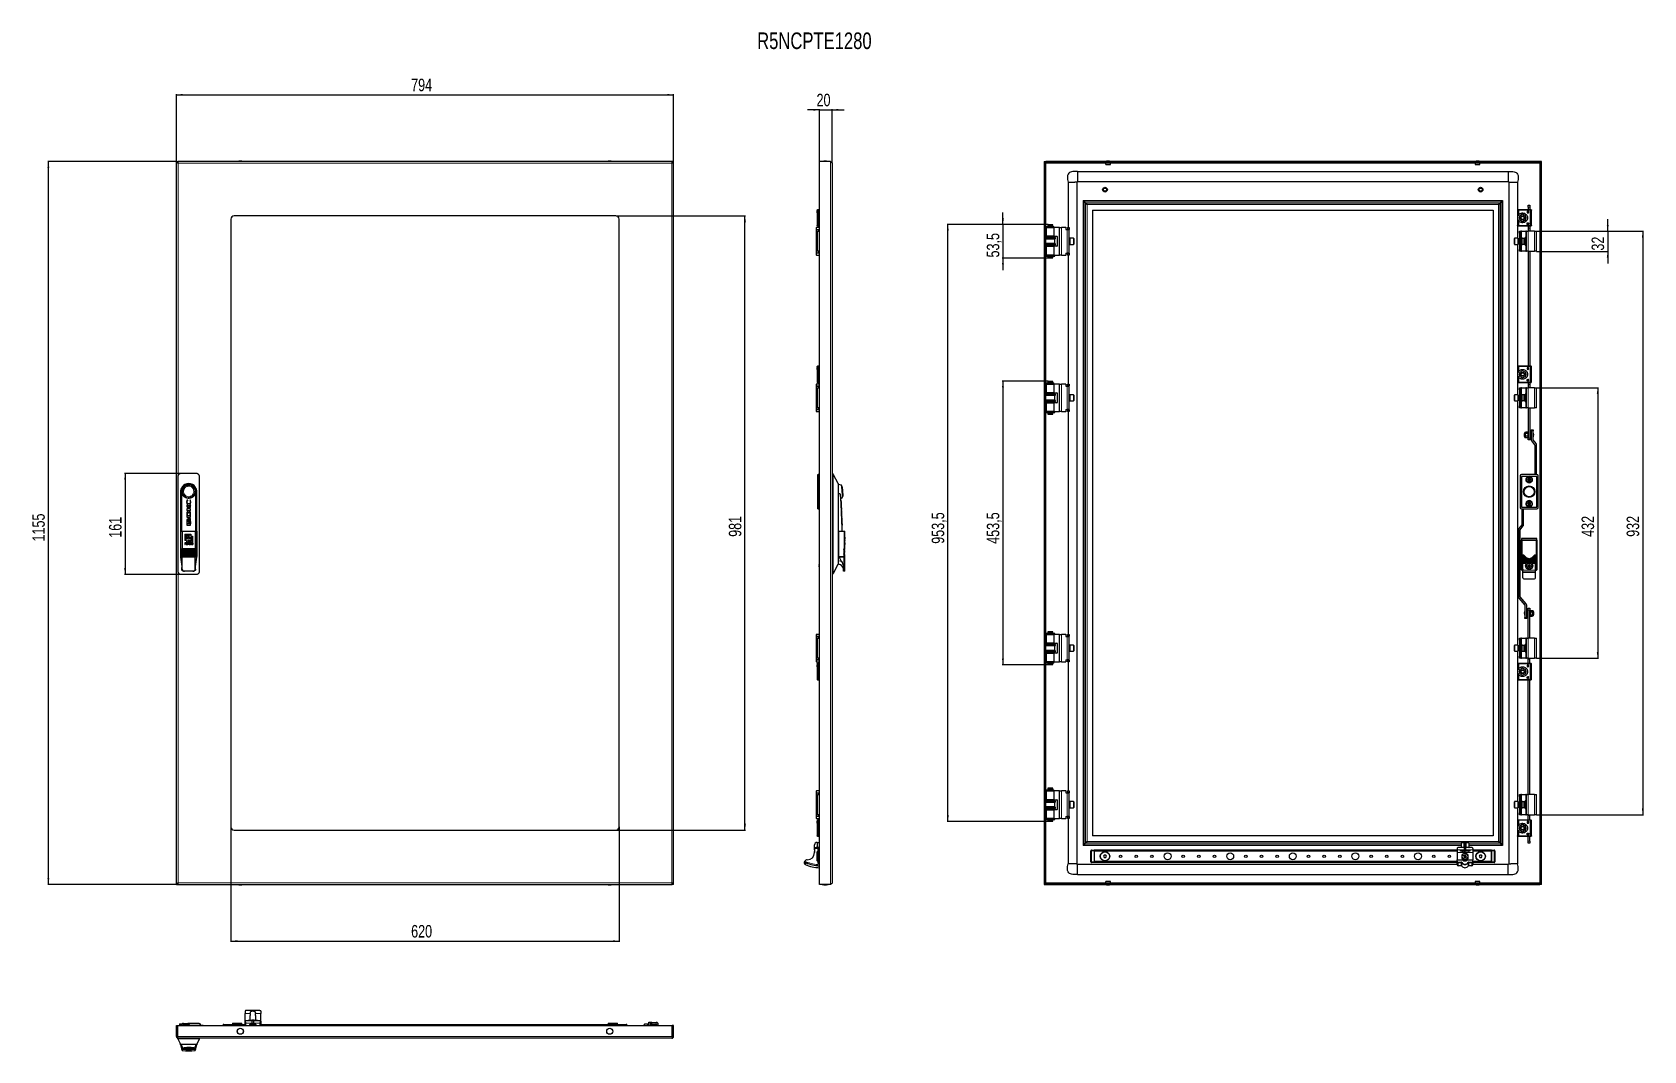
# Model space of a CAD drawing. Header units: millimetres. Extents: x -760 to 1814, y -649 to 978.
import ezdxf

# ---------------------------------------------------------------- set-up
doc = ezdxf.new("R2010")
doc.units = ezdxf.units.MM
doc.layers.add('FORMAT', color=7, linetype='Continuous')
doc.styles.add('SLDTEXTSTYLE0', font='TXT', dxfattribs={"width": 0.75})
doc.dimstyles.new('SLDDIMSTYLE0', dxfattribs={"dimtxt": 20, "dimasz": 10, "dimexe": 0, "dimexo": 0.0625, "dimgap": 5, "dimtad": 2, "dimdec": 1, "dimrnd": 1e-09, "dimzin": 12, "dimdsep": 46, "dimtxsty": 'SLDTEXTSTYLE0', "dimsah": 1, "dimcen": 0.09, "dimadec": 0, "dimazin": 3, "dimtfac": 1, "dimtofl": 0, "dimtmove": 0, "dimatfit": 3, "dimfxl": 0, "dimfrac": 2, "dimtolj": 1, "dimtzin": 12, "dimarcsym": 0})
doc.dimstyles.new('SLDDIMSTYLE1', dxfattribs={"dimtxt": 20, "dimasz": 10, "dimexe": 0, "dimexo": 0.0625, "dimgap": 5, "dimtad": 2, "dimdec": 1, "dimrnd": 1e-09, "dimzin": 12, "dimdsep": 46, "dimtxsty": 'SLDTEXTSTYLE0', "dimsah": 1, "dimcen": 0.09, "dimadec": 0, "dimazin": 3, "dimtfac": 1, "dimtmove": 0, "dimatfit": 0, "dimfxl": 0, "dimfrac": 2, "dimtolj": 1, "dimtzin": 12, "dimarcsym": 0})

msp = doc.modelspace()

# ---------------------------------------------------------------- texts
at = {"layer": 'FORMAT', "insert": (397.62, 978.05), "char_height": 26.4583, "attachment_point": 1, "style": 'SLDTEXTSTYLE0'}
msp.add_mtext('R5NCPTE1280', dxfattribs=at)

# ---------------------------------------------------------------- blocks, each defined once
blk = doc.blocks.new('_D')
at = {"layer": 'FORMAT'}
for p, q in [((-529.8, 771.9), (-529.8, 879.4)), ((-529.8, 878.4), (264.2, 878.4)), ((264.2, 771.9), (264.2, 879.4))]:
    blk.add_line(p, q, dxfattribs=at)
for points in [[(-529.8, 878.4), (-519.8, 876.9), (-519.8, 880)], [(264.2, 878.4), (254.2, 880), (254.2, 876.9)]]:
    blk.add_solid(points, dxfattribs=at)
at = {"layer": 'FORMAT', "insert": (-155, 904.2), "char_height": 20, "attachment_point": 1, "style": 'SLDTEXTSTYLE0'}
blk.add_mtext('794', dxfattribs=at)
blk = doc.blocks.new('_D_1')
at = {"layer": 'FORMAT'}
for p, q in [((-529.9, 771.9), (-735.4, 771.9)), ((-734.4, -383.1), (-734.4, 771.9)), ((-529.9, -383.1), (-735.4, -383.1))]:
    blk.add_line(p, q, dxfattribs=at)
for points in [[(-734.4, 771.9), (-736, 761.9), (-732.9, 761.9)], [(-734.4, -383.1), (-732.9, -373.1), (-736, -373.1)]]:
    blk.add_solid(points, dxfattribs=at)
at = {"layer": 'FORMAT', "insert": (-760.2, 164.9), "char_height": 20, "attachment_point": 1, "rotation": 90, "style": 'SLDTEXTSTYLE0'}
blk.add_mtext('1155', dxfattribs=at)
blk = doc.blocks.new('_D_2')
at = {"layer": 'FORMAT'}
for p, q in [((-442.8, -291.1), (-442.8, -474.6)), ((177.2, -291.1), (177.2, -474.6)), ((-442.8, -473.6), (177.2, -473.6))]:
    blk.add_line(p, q, dxfattribs=at)
for points in [[(-442.8, -473.6), (-432.8, -475.1), (-432.8, -472)], [(177.2, -473.6), (167.2, -472), (167.2, -475.1)]]:
    blk.add_solid(points, dxfattribs=at)
at = {"layer": 'FORMAT', "insert": (-155, -447.8), "char_height": 20, "attachment_point": 1, "style": 'SLDTEXTSTYLE0'}
blk.add_mtext('620', dxfattribs=at)
blk = doc.blocks.new('_D_3')
at = {"layer": 'FORMAT'}
for p, q in [((172.2, 684.9), (379.2, 684.9)), ((378.2, -296.1), (378.2, 684.9)), ((172.2, -296.1), (379.2, -296.1))]:
    blk.add_line(p, q, dxfattribs=at)
for points in [[(378.2, 684.9), (376.6, 674.9), (379.7, 674.9)], [(378.2, -296.1), (379.7, -286.1), (376.6, -286.1)]]:
    blk.add_solid(points, dxfattribs=at)
at = {"layer": 'FORMAT', "insert": (352.4, 172.3), "char_height": 20, "attachment_point": 1, "rotation": 90, "style": 'SLDTEXTSTYLE0'}
blk.add_mtext('981', dxfattribs=at)
blk = doc.blocks.new('_D_4')
at = {"layer": 'FORMAT'}
for p, q in [((-522.4, 273.4), (-612.8, 273.4)), ((-611.8, 273.4), (-611.8, 112.4)), ((-522.4, 112.4), (-612.8, 112.4))]:
    blk.add_line(p, q, dxfattribs=at)
for points in [[(-611.8, 273.4), (-613.4, 263.4), (-610.3, 263.4)], [(-611.8, 112.4), (-610.3, 122.4), (-613.4, 122.4)]]:
    blk.add_solid(points, dxfattribs=at)
at = {"layer": 'FORMAT', "insert": (-637.6, 170.8), "char_height": 20, "attachment_point": 1, "rotation": 90, "style": 'SLDTEXTSTYLE0'}
blk.add_mtext('161', dxfattribs=at)
blk = doc.blocks.new('_D_5')
at = {"layer": 'FORMAT'}
for p, q in [((497.3, 854.4), (478, 854.4)), ((497.3, 771.9), (497.3, 855.4)), ((497.3, 854.4), (517.3, 854.4)), ((517.3, 769.3), (517.3, 855.4)), ((517.3, 854.4), (536.5, 854.4))]:
    blk.add_line(p, q, dxfattribs=at)
for points in [[(497.3, 854.4), (487.3, 856), (487.3, 852.9)], [(517.3, 854.4), (527.3, 852.9), (527.3, 856)]]:
    blk.add_solid(points, dxfattribs=at)
at = {"layer": 'FORMAT', "insert": (492.5, 880.2), "char_height": 20, "attachment_point": 1, "style": 'SLDTEXTSTYLE0'}
blk.add_mtext('20', dxfattribs=at)
blk = doc.blocks.new('_D_6')
at = {"layer": 'FORMAT'}
for p, q in [((862.3, 671.2), (701.2, 671.2)), ((702.2, -282.3), (702.2, 671.2)), ((862.3, -282.3), (701.2, -282.3))]:
    blk.add_line(p, q, dxfattribs=at)
for points in [[(702.2, 671.2), (700.7, 661.2), (703.8, 661.2)], [(702.2, -282.3), (703.8, -272.3), (700.7, -272.3)]]:
    blk.add_solid(points, dxfattribs=at)
at = {"layer": 'FORMAT', "insert": (676.4, 161.2), "char_height": 20, "attachment_point": 1, "rotation": 90, "style": 'SLDTEXTSTYLE0'}
blk.add_mtext('953,5', dxfattribs=at)
blk = doc.blocks.new('_D_7')
at = {"layer": 'FORMAT'}
for p, q in [((862.3, 671.2), (789.2, 671.2)), ((790.2, 671.2), (790.2, 690.4)), ((790.2, 671.2), (790.2, 617.7)), ((862.3, 617.7), (789.2, 617.7)), ((790.2, 617.7), (790.2, 598.4))]:
    blk.add_line(p, q, dxfattribs=at)
for points in [[(790.2, 671.2), (791.8, 681.2), (788.7, 681.2)], [(790.2, 617.7), (788.7, 607.7), (791.8, 607.7)]]:
    blk.add_solid(points, dxfattribs=at)
at = {"layer": 'FORMAT', "insert": (764.4, 618.6), "char_height": 20, "attachment_point": 1, "rotation": 90, "style": 'SLDTEXTSTYLE0'}
blk.add_mtext('53,5', dxfattribs=at)
blk = doc.blocks.new('_D_8')
at = {"layer": 'FORMAT'}
for p, q in [((1642.2, 660.4), (1813.2, 660.4)), ((1812.2, 660.4), (1812.2, -271.6)), ((1642.2, -271.6), (1813.2, -271.6))]:
    blk.add_line(p, q, dxfattribs=at)
for points in [[(1812.2, 660.4), (1810.7, 650.4), (1813.8, 650.4)], [(1812.2, -271.6), (1813.8, -261.6), (1810.7, -261.6)]]:
    blk.add_solid(points, dxfattribs=at)
at = {"layer": 'FORMAT', "insert": (1786.4, 172.3), "char_height": 20, "attachment_point": 1, "rotation": 90, "style": 'SLDTEXTSTYLE0'}
blk.add_mtext('932', dxfattribs=at)
blk = doc.blocks.new('_D_9')
at = {"layer": 'FORMAT'}
for p, q in [((1756.2, 660.4), (1756.2, 679.7)), ((1642.2, 660.4), (1757.2, 660.4)), ((1756.2, 660.4), (1756.2, 628.4)), ((1642.2, 628.4), (1757.2, 628.4)), ((1756.2, 628.4), (1756.2, 609.2))]:
    blk.add_line(p, q, dxfattribs=at)
for points in [[(1756.2, 660.4), (1757.8, 670.4), (1754.7, 670.4)], [(1756.2, 628.4), (1754.7, 618.4), (1757.8, 618.4)]]:
    blk.add_solid(points, dxfattribs=at)
at = {"layer": 'FORMAT', "insert": (1730.4, 629.6), "char_height": 20, "attachment_point": 1, "rotation": 90, "style": 'SLDTEXTSTYLE0'}
blk.add_mtext('32', dxfattribs=at)
blk = doc.blocks.new('_D_10')
at = {"layer": 'FORMAT'}
for p, q in [((862.3, 421.2), (789.2, 421.2)), ((790.2, 421.2), (790.2, -32.3)), ((862.3, -32.3), (789.2, -32.3))]:
    blk.add_line(p, q, dxfattribs=at)
for points in [[(790.2, 421.2), (788.7, 411.2), (791.8, 411.2)], [(790.2, -32.3), (791.8, -22.3), (788.7, -22.3)]]:
    blk.add_solid(points, dxfattribs=at)
at = {"layer": 'FORMAT', "insert": (764.4, 161.2), "char_height": 20, "attachment_point": 1, "rotation": 90, "style": 'SLDTEXTSTYLE0'}
blk.add_mtext('453,5', dxfattribs=at)
blk = doc.blocks.new('_D_11')
at = {"layer": 'FORMAT'}
for p, q in [((1642.2, 410.4), (1741.2, 410.4)), ((1740.2, 410.4), (1740.2, -21.6)), ((1642.2, -21.6), (1741.2, -21.6))]:
    blk.add_line(p, q, dxfattribs=at)
for points in [[(1740.2, 410.4), (1738.7, 400.4), (1741.8, 400.4)], [(1740.2, -21.6), (1741.8, -11.6), (1738.7, -11.6)]]:
    blk.add_solid(points, dxfattribs=at)
at = {"layer": 'FORMAT', "insert": (1714.4, 172.3), "char_height": 20, "attachment_point": 1, "rotation": 90, "style": 'SLDTEXTSTYLE0'}
blk.add_mtext('432', dxfattribs=at)

# ---------------------------------------------------------------- dimensions: what is measured, and where the dimension line sits
at = {"layer": 'FORMAT'}
for base, p1, p2, dimstyle, picture, middle in [((264.16, 878.42), (-529.84, 771.92), (264.16, 771.92), 'SLDDIMSTYLE0', '_D', (-132.84, 878.42)), ((517.27, 854.42), (497.27, 771.92), (517.27, 769.32), 'SLDDIMSTYLE1', '_D_5', (507.27, 854.42)), ((177.16, -473.58), (-442.84, -291.08), (177.16, -291.08), 'SLDDIMSTYLE0', '_D_2', (-132.84, -473.58))]:
    dim = msp.add_linear_dim(base=base, p1=p1, p2=p2, dimstyle=dimstyle, dxfattribs=at)
    dim.commit()
    dim.dimension.update_dxf_attribs({"geometry": picture, "text_midpoint": middle, "dimtype": 160})
for base, p1, p2, dimstyle, picture, middle in [((-734.44, 771.92), (-529.84, -383.08), (-529.84, 771.92), 'SLDDIMSTYLE0', '_D_1', (-734.44, 194.42)), ((378.16, 684.92), (172.16, -296.08), (172.16, 684.92), 'SLDDIMSTYLE0', '_D_3', (378.16, 194.42)), ((702.22, 671.17), (862.3, -282.33), (862.3, 671.17), 'SLDDIMSTYLE0', '_D_6', (702.22, 194.42)), ((790.22, 617.67), (862.3, 671.17), (862.3, 617.67), 'SLDDIMSTYLE1', '_D_7', (790.22, 644.42)), ((1756.23, 628.42), (1642.22, 660.42), (1642.22, 628.42), 'SLDDIMSTYLE1', '_D_9', (1756.23, 644.42)), ((1812.23, -271.58), (1642.22, 660.42), (1642.22, -271.58), 'SLDDIMSTYLE0', '_D_8', (1812.23, 194.42)), ((790.22, -32.33), (862.3, 421.17), (862.3, -32.33), 'SLDDIMSTYLE0', '_D_10', (790.22, 194.42)), ((1740.23, -21.58), (1642.22, 410.42), (1642.22, -21.58), 'SLDDIMSTYLE0', '_D_11', (1740.23, 194.42)), ((-611.85, 112.42), (-522.34, 273.42), (-522.34, 112.42), 'SLDDIMSTYLE0', '_D_4', (-611.85, 192.92))]:
    dim = msp.add_linear_dim(base=base, p1=p1, p2=p2, angle=90, dimstyle=dimstyle, dxfattribs=at)
    dim.commit()
    dim.dimension.update_dxf_attribs({"geometry": picture, "text_midpoint": middle, "dimtype": 160})

# ---------------------------------------------------------------- linework, layer by layer
at = {"color": 7, "linetype": 'Continuous', "lineweight": 25}
for p, q in [((-529.84, 771.92), (-527.84, 771.92)), ((-529.84, -383.08), (-529.84, 771.92)), ((261.86, 771.92), (-527.54, 771.92)), ((-527.54, 770.19), (-527.54, 771.92)), ((261.86, 771.92), (261.86, 770.2)), ((264.16, 771.92), (262.16, 771.92)), ((264.16, -383.08), (264.16, 771.92)), ((497.27, -383.08), (497.27, 771.92)), ((514.67, 771.92), (497.27, 771.92)), ((517.27, 769.32), (517.27, 270.42)), ((856.22, 771.92), (858.22, 771.92)), ((856.22, 771.92), (856.22, -383.08)), ((858.22, 771.92), (858.22, -383.08)), ((1647.92, 771.92), (858.52, 771.92)), ((858.52, 769.92), (858.52, 771.92)), ((1647.92, 769.92), (858.52, 769.92)), ((858.82, 769.32), (858.62, 769.92)), ((909.22, 755.92), (909.22, 740.08)), ((909.22, 755.92), (1597.22, 755.92)), ((958.22, 767.31), (954.63, 767.31)), ((955.12, 766.92), (961.33, 766.92)), ((961.81, 767.31), (958.22, 767.31)), ((1551.81, 767.31), (1544.63, 767.31)), ((1545.12, 766.92), (1551.33, 766.92)), ((1647.83, 769.92), (1647.62, 769.32)), ((1647.92, 769.92), (1647.92, 771.92)), ((1648.22, -383.08), (1648.22, 771.92)), ((1650.22, 771.92), (1648.22, 771.92)), ((1650.22, -383.08), (1650.22, 771.92)), ((894.22, 738.92), (895.2, 738.92)), ((894.22, 738.92), (894.22, 666.42)), ((895.2, 738.92), (897.65, 738.92)), ((897.65, 738.92), (901.22, 738.92)), ((901.22, 738.92), (904.79, 738.92)), ((908.22, 738.92), (908.22, -350.08)), ((909.22, 739.92), (1597.22, 739.92)), ((1598.22, 738.92), (1598.22, -350.08)), ((1612.22, 738.92), (1612.22, 694.6)), ((918.22, 709.42), (918.22, -320.58)), ((918.22, 709.42), (919.22, 708.42)), ((918.22, 709.42), (1588.22, 709.42)), ((919.32, 708.32), (921.63, 706.01)), ((921.63, 706.01), (922.32, 705.32)), ((922.32, 705.32), (924.63, 703.01)), ((1581.82, 703.01), (1584.12, 705.32)), ((1584.12, 705.32), (1584.82, 706.01)), ((1584.82, 706.01), (1587.12, 708.32)), ((1587.22, 708.42), (1588.22, 709.42)), ((1588.22, 709.42), (1588.22, -320.58)), ((1628.92, 702.12), (1631.92, 702.12)), ((1628.92, 699.12), (1628.92, 702.12)), ((1628.92, 699.12), (1628.92, 694.92)), ((1631.92, 702.12), (1631.92, 699.12)), ((1631.92, 699.12), (1631.92, 694.92)), ((-442.84, 679.92), (-442.84, -291.08)), ((172.16, 684.92), (-437.84, 684.92)), ((177.16, -291.08), (177.16, 679.92)), ((493.67, 694.42), (493.67, 669.42)), ((497.27, 694.92), (495.67, 694.92)), ((862.3, 671.17), (861.72, 670.17)), ((861.72, 670.17), (861.72, 668.17)), ((869.72, 670.17), (861.72, 670.17)), ((862.3, 671.17), (869.15, 671.17)), ((869.72, 670.17), (869.15, 671.17)), ((869.72, 668.17), (869.72, 670.17)), ((933.22, 694.42), (1573.22, 694.42)), ((933.22, 694.42), (933.22, -305.58)), ((1573.22, 694.42), (1573.22, -305.58)), ((1612.22, 694.42), (1612.22, 669.42)), ((1612.22, 669.25), (1612.22, 649.42)), ((1613.05, 685.05), (1614.56, 687.31)), ((1614.56, 676.54), (1613.05, 678.8)), ((1632.22, 694.92), (1614.22, 694.92)), ((1620.22, 687.64), (1615.27, 684.78)), ((1615.27, 684.78), (1615.27, 682.92)), ((1615.27, 682.92), (1617.24, 682.92)), ((1615.27, 680.92), (1615.27, 682.92)), ((1615.27, 680.92), (1615.27, 679.06)), ((1615.27, 680.92), (1617.24, 680.92)), ((1615.27, 679.06), (1620.22, 676.21)), ((1617.93, 682.92), (1617.24, 682.92)), ((1617.24, 680.92), (1617.93, 680.92)), ((1625.17, 684.78), (1620.22, 687.64)), ((1620.22, 676.21), (1625.17, 679.06)), ((1623.21, 682.92), (1622.51, 682.92)), ((1622.51, 680.92), (1623.21, 680.92)), ((1623.21, 682.92), (1625.17, 682.92)), ((1623.21, 680.92), (1625.17, 680.92)), ((1625.17, 682.92), (1625.17, 684.78)), ((1625.17, 682.92), (1625.17, 680.92)), ((1625.17, 679.06), (1625.17, 680.92)), ((1627.66, 691.88), (1627.66, 690.01)), ((1627.66, 671.96), (1627.66, 673.83)), ((1628.12, 690.01), (1628.12, 690.29)), ((1628.12, 673.83), (1628.12, 673.55)), ((1628.19, 691.63), (1628.19, 691.85)), ((1628.57, 691.63), (1628.19, 691.63)), ((1628.19, 691.27), (1628.62, 691.27)), ((1628.19, 690.69), (1628.19, 691.27)), ((1628.19, 672.57), (1628.19, 673.16)), ((1628.62, 672.57), (1628.19, 672.57)), ((1628.57, 672.22), (1628.19, 672.22)), ((1628.19, 672.22), (1628.19, 672)), ((1632.82, 694.92), (1632.57, 694.92)), ((1634.22, 669.42), (1634.22, 694.42)), ((491.72, 665.92), (491.72, 663.92)), ((497.27, 666.42), (492.22, 666.42)), ((492.22, 663.42), (495.72, 663.42)), ((492.22, 663.42), (492.22, 663.12)), ((492.22, 625.72), (492.22, 663.12)), ((492.22, 663.12), (495.22, 663.12)), ((493.77, 660.42), (496.77, 660.42)), ((493.77, 628.42), (493.77, 660.42)), ((494.72, 663.42), (494.72, 663.12)), ((495.22, 663.12), (495.72, 663.12)), ((495.67, 668.92), (497.27, 668.92)), ((495.72, 663.12), (495.72, 663.42)), ((497.27, 660.42), (496.77, 660.42)), ((858.22, 651.42), (873.22, 651.42)), ((873.22, 650.82), (858.22, 650.82)), ((873.22, 648.02), (858.22, 648.02)), ((858.57, 668.12), (858.57, 667.22)), ((858.57, 668.12), (871.46, 668.12)), ((858.57, 667.22), (871.46, 667.22)), ((859.27, 666.42), (859.27, 652.42)), ((859.27, 666.42), (872.17, 666.42)), ((872.17, 652.42), (859.27, 652.42)), ((866.48, 668.17), (861.72, 668.17)), ((861.72, 667.17), (861.72, 666.42)), ((866.48, 667.17), (861.72, 667.17)), ((861.72, 652.42), (861.72, 651.42)), ((862.22, 668.17), (862.22, 668.12)), ((862.22, 667.22), (862.22, 667.17)), ((869.72, 668.17), (866.48, 668.17)), ((869.72, 667.17), (866.48, 667.17)), ((869.22, 668.12), (869.22, 668.17)), ((869.22, 667.17), (869.22, 667.22)), ((869.72, 666.42), (869.72, 667.17)), ((869.72, 651.42), (869.72, 652.42)), ((871.46, 668.12), (871.55, 668.12)), ((871.46, 667.22), (871.55, 667.22)), ((871.55, 667.22), (871.55, 668.12)), ((871.55, 668.12), (871.76, 668.12)), ((871.55, 667.22), (871.76, 667.22)), ((871.76, 667.22), (871.76, 668.12)), ((872.17, 652.42), (872.17, 666.42)), ((880.27, 666.42), (872.17, 666.42)), ((872.17, 652.42), (876.27, 652.42)), ((873.22, 650.82), (873.22, 651.42)), ((873.92, 650.14), (873.22, 650.82)), ((873.22, 648.02), (873.92, 648.71)), ((873.22, 640.82), (873.22, 648.02)), ((876.77, 651.92), (876.77, 636.92)), ((880.77, 666.42), (880.27, 666.42)), ((880.77, 666.42), (883.77, 666.42)), ((880.77, 622.42), (880.77, 666.42)), ((890.77, 666.42), (883.77, 666.42)), ((890.77, 666.42), (890.77, 663.12)), ((890.77, 663.12), (892.77, 663.12)), ((892.77, 663.12), (895.77, 663.12)), ((893.27, 666.42), (895.77, 666.42)), ((893.27, 665.92), (893.27, 666.42)), ((893.27, 665.92), (893.27, 663.92)), ((893.27, 663.42), (893.27, 663.92)), ((895.77, 663.42), (893.27, 663.42)), ((893.27, 663.42), (893.27, 663.12)), ((895.77, 666.42), (895.77, 665.92)), ((895.77, 665.92), (895.77, 663.92)), ((895.77, 663.92), (895.77, 663.42)), ((895.77, 663.12), (895.77, 663.42)), ((895.77, 625.72), (895.77, 663.12)), ((897.02, 647.42), (895.77, 647.42)), ((902.67, 649.42), (897.27, 649.42)), ((897.27, 649.42), (897.27, 639.42)), ((903.27, 648.82), (903.27, 640.02)), ((1607.22, 642.17), (1607.22, 648.82)), ((1613.22, 649.42), (1607.82, 649.42)), ((1613.22, 641.86), (1613.22, 649.42)), ((1614.72, 647.42), (1613.47, 647.42)), ((1614.22, 668.92), (1632.22, 668.92)), ((1615.22, 649.42), (1614.72, 649.42)), ((1614.72, 649.42), (1614.72, 648.21)), ((1614.72, 648.21), (1614.72, 639.42)), ((1615.22, 659.42), (1615.22, 660.42)), ((1615.22, 660.42), (1617.22, 660.42)), ((1615.22, 658.42), (1615.22, 659.42)), ((1615.22, 657.42), (1615.22, 658.42)), ((1617.22, 657.42), (1615.22, 657.42)), ((1615.22, 657.42), (1615.22, 656.92)), ((1617.22, 656.92), (1615.22, 656.92)), ((1615.22, 656.92), (1615.22, 631.92)), ((1617.22, 660.42), (1617.22, 659.42)), ((1618.22, 660.42), (1617.22, 660.42)), ((1617.22, 658.42), (1617.22, 659.42)), ((1617.22, 658.42), (1617.22, 657.42)), ((1617.22, 657.42), (1617.22, 656.92)), ((1617.22, 656.92), (1617.22, 631.92)), ((1617.22, 650.42), (1618.22, 650.42)), ((1618.22, 660.42), (1625.22, 660.42)), ((1618.92, 650.42), (1618.22, 650.42)), ((1618.92, 650.42), (1618.92, 649.97)), ((1622.86, 648.92), (1619.72, 648.92)), ((1619.72, 639.92), (1619.72, 648.92)), ((1623.72, 648.42), (1622.86, 648.92)), ((1622.86, 639.92), (1622.86, 648.92)), ((1623.72, 640.42), (1623.72, 648.42)), ((1624.52, 638.42), (1624.52, 650.42)), ((1625.22, 650.42), (1624.52, 650.42)), ((1626.22, 660.42), (1625.22, 660.42)), ((1625.22, 650.42), (1626.22, 650.42)), ((1626.22, 660.42), (1629.22, 660.42)), ((1626.22, 628.42), (1626.22, 660.42)), ((1628.92, 669.01), (1628.92, 665.62)), ((1628.92, 665.62), (1628.92, 660.42)), ((1639.22, 660.42), (1629.22, 660.42)), ((1631.92, 669.01), (1631.92, 665.62)), ((1631.92, 665.62), (1631.92, 660.42)), ((1632.57, 668.92), (1632.82, 668.92)), ((1639.22, 660.42), (1642.22, 660.42)), ((1642.22, 628.42), (1642.22, 660.42)), ((491.72, 624.92), (491.72, 622.92)), ((495.22, 625.72), (492.22, 625.72)), ((492.22, 625.72), (492.22, 625.42)), ((495.72, 625.42), (492.22, 625.42)), ((492.22, 622.42), (497.27, 622.42)), ((496.77, 628.42), (493.77, 628.42)), ((494.72, 625.72), (494.72, 625.42)), ((495.72, 625.72), (495.22, 625.72)), ((495.72, 625.42), (495.72, 625.72)), ((496.77, 628.42), (497.27, 628.42)), ((873.22, 640.82), (858.22, 640.82)), ((873.22, 638.02), (858.22, 638.02)), ((858.22, 637.42), (873.22, 637.42)), ((858.57, 621.62), (858.57, 620.72)), ((858.57, 621.62), (872.87, 621.62)), ((858.57, 620.72), (872.87, 620.72)), ((859.27, 636.42), (859.27, 622.42)), ((859.27, 636.42), (872.17, 636.42)), ((872.17, 622.42), (859.27, 622.42)), ((861.72, 637.42), (861.72, 636.42)), ((861.72, 622.42), (861.72, 621.67)), ((866.48, 621.67), (861.72, 621.67)), ((861.72, 620.67), (861.72, 618.67)), ((866.48, 620.67), (861.72, 620.67)), ((861.72, 618.67), (862.3, 617.67)), ((861.72, 618.67), (866.48, 618.67)), ((862.22, 621.67), (862.22, 621.62)), ((862.22, 620.72), (862.22, 620.67)), ((869.72, 621.67), (866.48, 621.67)), ((869.72, 620.67), (866.48, 620.67)), ((866.48, 618.67), (869.72, 618.67)), ((869.15, 617.67), (869.72, 618.67)), ((869.22, 621.62), (869.22, 621.67)), ((869.22, 620.67), (869.22, 620.72)), ((869.72, 636.42), (869.72, 637.42)), ((869.72, 621.67), (869.72, 622.42)), ((869.72, 618.67), (869.72, 620.67)), ((872.17, 622.42), (872.17, 636.42)), ((876.27, 636.42), (872.17, 636.42)), ((872.17, 622.42), (880.27, 622.42)), ((872.87, 620.72), (872.87, 621.62)), ((873.92, 640.14), (873.22, 640.82)), ((873.22, 638.02), (873.92, 638.71)), ((873.22, 637.42), (873.22, 638.02)), ((880.27, 622.42), (880.77, 622.42)), ((883.77, 622.42), (880.77, 622.42)), ((883.77, 622.42), (890.77, 622.42)), ((890.77, 625.72), (892.77, 625.72)), ((890.77, 625.72), (890.77, 622.42)), ((895.77, 625.72), (892.77, 625.72)), ((893.27, 625.72), (893.27, 625.42)), ((893.27, 625.42), (895.77, 625.42)), ((893.27, 624.92), (893.27, 625.42)), ((893.27, 624.92), (893.27, 622.92)), ((893.27, 622.42), (893.27, 622.92)), ((895.77, 622.42), (893.27, 622.42)), ((894.22, 622.42), (894.22, 416.42)), ((895.77, 641.42), (897.02, 641.42)), ((895.77, 625.42), (895.77, 625.72)), ((895.77, 625.42), (895.77, 624.92)), ((895.77, 624.92), (895.77, 622.92)), ((895.77, 622.92), (895.77, 622.42)), ((897.27, 639.42), (902.67, 639.42)), ((1607.22, 640.02), (1607.22, 642.17)), ((1607.82, 639.42), (1613.22, 639.42)), ((1612.22, 639.42), (1612.22, 444.6)), ((1613.22, 639.42), (1613.22, 641.86)), ((1613.47, 641.42), (1614.72, 641.42)), ((1614.72, 639.42), (1615.22, 639.42)), ((1617.22, 631.92), (1615.22, 631.92)), ((1615.22, 631.92), (1615.22, 631.42)), ((1615.22, 630.42), (1615.22, 631.42)), ((1615.22, 631.42), (1617.22, 631.42)), ((1615.22, 629.42), (1615.22, 630.42)), ((1615.22, 628.42), (1615.22, 629.42)), ((1617.22, 628.42), (1615.22, 628.42)), ((1618.22, 638.42), (1617.22, 638.42)), ((1617.22, 631.92), (1617.22, 631.42)), ((1617.22, 631.42), (1617.22, 630.42)), ((1617.22, 629.42), (1617.22, 630.42)), ((1617.22, 629.42), (1617.22, 628.42)), ((1617.22, 628.42), (1618.22, 628.42)), ((1618.22, 638.42), (1618.92, 638.42)), ((1625.22, 628.42), (1618.22, 628.42)), ((1618.92, 638.87), (1618.92, 638.42)), ((1619.72, 639.92), (1622.86, 639.92)), ((1622.86, 639.92), (1623.72, 640.42)), ((1624.52, 638.42), (1625.22, 638.42)), ((1626.22, 638.42), (1625.22, 638.42)), ((1625.22, 628.42), (1626.22, 628.42)), ((1629.22, 628.42), (1626.22, 628.42)), ((1628.92, 628.42), (1628.92, 444.92)), ((1629.22, 628.42), (1639.22, 628.42)), ((1631.92, 628.42), (1631.92, 444.92)), ((1642.22, 628.42), (1639.22, 628.42)), ((866.37, 617.67), (862.3, 617.67)), ((869.15, 617.67), (866.37, 617.67)), ((493.67, 444.42), (493.67, 419.42)), ((497.27, 444.92), (495.67, 444.92)), ((1612.22, 444.42), (1612.22, 419.42)), ((1632.22, 444.92), (1614.22, 444.92)), ((1620.22, 437.64), (1615.27, 434.78)), ((1625.17, 434.78), (1620.22, 437.64)), ((1627.66, 441.88), (1627.66, 440.01)), ((1628.12, 440.01), (1628.12, 440.29)), ((1628.19, 441.63), (1628.19, 441.85)), ((1628.57, 441.63), (1628.19, 441.63)), ((1628.19, 441.27), (1628.62, 441.27)), ((1628.19, 440.69), (1628.19, 441.27)), ((1632.82, 444.92), (1632.57, 444.92)), ((1634.22, 419.42), (1634.22, 444.42)), ((491.72, 415.92), (491.72, 413.92)), ((497.27, 416.42), (492.22, 416.42)), ((492.22, 413.42), (495.72, 413.42)), ((492.22, 413.42), (492.22, 413.12)), ((492.22, 375.72), (492.22, 413.12)), ((492.22, 413.12), (495.22, 413.12)), ((494.72, 413.42), (494.72, 413.12)), ((495.22, 413.12), (495.72, 413.12)), ((495.67, 418.92), (497.27, 418.92)), ((495.72, 413.12), (495.72, 413.42)), ((858.57, 418.12), (858.57, 417.22)), ((858.57, 418.12), (871.46, 418.12)), ((858.57, 417.22), (871.46, 417.22)), ((859.27, 416.42), (859.27, 402.42)), ((859.27, 416.42), (872.17, 416.42)), ((862.3, 421.17), (861.72, 420.17)), ((861.72, 420.17), (861.72, 418.17)), ((869.72, 420.17), (861.72, 420.17)), ((866.48, 418.17), (861.72, 418.17)), ((861.72, 417.17), (861.72, 416.42)), ((866.48, 417.17), (861.72, 417.17)), ((862.22, 418.17), (862.22, 418.12)), ((862.22, 417.22), (862.22, 417.17)), ((862.3, 421.17), (869.15, 421.17)), ((869.72, 418.17), (866.48, 418.17)), ((869.72, 417.17), (866.48, 417.17)), ((869.72, 420.17), (869.15, 421.17)), ((869.22, 418.12), (869.22, 418.17)), ((869.22, 417.17), (869.22, 417.22)), ((869.72, 418.17), (869.72, 420.17)), ((869.72, 416.42), (869.72, 417.17)), ((871.46, 418.12), (871.55, 418.12)), ((871.46, 417.22), (871.55, 417.22)), ((871.55, 417.22), (871.55, 418.12)), ((871.55, 418.12), (871.76, 418.12)), ((871.55, 417.22), (871.76, 417.22)), ((871.76, 417.22), (871.76, 418.12)), ((872.17, 402.42), (872.17, 416.42)), ((880.27, 416.42), (872.17, 416.42)), ((880.77, 416.42), (880.27, 416.42)), ((880.77, 416.42), (883.77, 416.42)), ((880.77, 372.42), (880.77, 416.42)), ((890.77, 416.42), (883.77, 416.42)), ((890.77, 416.42), (890.77, 413.12)), ((890.77, 413.12), (892.77, 413.12)), ((892.77, 413.12), (895.77, 413.12)), ((893.27, 416.42), (895.77, 416.42)), ((893.27, 415.92), (893.27, 416.42)), ((893.27, 415.92), (893.27, 413.92)), ((893.27, 413.42), (893.27, 413.92)), ((895.77, 413.42), (893.27, 413.42)), ((893.27, 413.42), (893.27, 413.12)), ((895.77, 416.42), (895.77, 415.92)), ((895.77, 415.92), (895.77, 413.92)), ((895.77, 413.92), (895.77, 413.42)), ((895.77, 413.12), (895.77, 413.42)), ((895.77, 375.72), (895.77, 413.12)), ((1612.22, 419.25), (1612.22, 399.42)), ((1613.05, 435.05), (1614.56, 437.31)), ((1614.56, 426.54), (1613.05, 428.8)), ((1614.22, 418.92), (1632.22, 418.92)), ((1615.27, 434.78), (1615.27, 432.92)), ((1615.27, 432.92), (1617.24, 432.92)), ((1615.27, 430.92), (1615.27, 432.92)), ((1615.27, 430.92), (1615.27, 429.06)), ((1615.27, 430.92), (1617.24, 430.92)), ((1615.27, 429.06), (1620.22, 426.21)), ((1617.93, 432.92), (1617.24, 432.92)), ((1617.24, 430.92), (1617.93, 430.92)), ((1620.22, 426.21), (1625.17, 429.06)), ((1623.21, 432.92), (1622.51, 432.92)), ((1622.51, 430.92), (1623.21, 430.92)), ((1623.21, 432.92), (1625.17, 432.92)), ((1623.21, 430.92), (1625.17, 430.92)), ((1625.17, 432.92), (1625.17, 434.78)), ((1625.17, 432.92), (1625.17, 430.92)), ((1625.17, 429.06), (1625.17, 430.92)), ((1627.66, 421.96), (1627.66, 423.83)), ((1628.12, 423.83), (1628.12, 423.55)), ((1628.19, 422.57), (1628.19, 423.16)), ((1628.62, 422.57), (1628.19, 422.57)), ((1628.57, 422.22), (1628.19, 422.22)), ((1628.19, 422.22), (1628.19, 422)), ((1628.92, 419.01), (1628.92, 415.62)), ((1628.92, 415.62), (1628.92, 410.42)), ((1631.92, 419.01), (1631.92, 415.62)), ((1631.92, 415.62), (1631.92, 410.42)), ((1632.57, 418.92), (1632.82, 418.92)), ((493.77, 410.42), (496.77, 410.42)), ((493.77, 378.42), (493.77, 410.42)), ((497.27, 410.42), (496.77, 410.42)), ((858.22, 401.42), (873.22, 401.42)), ((873.22, 400.82), (858.22, 400.82)), ((873.22, 398.02), (858.22, 398.02)), ((873.22, 390.82), (858.22, 390.82)), ((873.22, 388.02), (858.22, 388.02)), ((858.22, 387.42), (873.22, 387.42)), ((872.17, 402.42), (859.27, 402.42)), ((859.27, 386.42), (859.27, 372.42)), ((859.27, 386.42), (872.17, 386.42)), ((861.72, 402.42), (861.72, 401.42)), ((861.72, 387.42), (861.72, 386.42)), ((869.72, 401.42), (869.72, 402.42)), ((869.72, 386.42), (869.72, 387.42)), ((872.17, 402.42), (876.27, 402.42)), ((872.17, 372.42), (872.17, 386.42)), ((876.27, 386.42), (872.17, 386.42)), ((873.22, 400.82), (873.22, 401.42)), ((873.92, 400.14), (873.22, 400.82)), ((873.22, 398.02), (873.92, 398.71)), ((873.22, 390.82), (873.22, 398.02)), ((873.92, 390.14), (873.22, 390.82)), ((873.22, 388.02), (873.92, 388.71)), ((873.22, 387.42), (873.22, 388.02)), ((876.77, 401.92), (876.77, 386.92)), ((897.02, 397.42), (895.77, 397.42)), ((895.77, 391.42), (897.02, 391.42)), ((902.67, 399.42), (897.27, 399.42)), ((897.27, 399.42), (897.27, 389.42)), ((897.27, 389.42), (902.67, 389.42)), ((903.27, 398.82), (903.27, 390.02)), ((1607.22, 392.17), (1607.22, 398.82)), ((1607.22, 390.02), (1607.22, 392.17)), ((1613.22, 399.42), (1607.82, 399.42)), ((1607.82, 389.42), (1613.22, 389.42)), ((1612.22, 389.42), (1612.22, -0.58)), ((1613.22, 391.86), (1613.22, 399.42)), ((1613.22, 389.42), (1613.22, 391.86)), ((1614.72, 397.42), (1613.47, 397.42)), ((1613.47, 391.42), (1614.72, 391.42)), ((1615.22, 399.42), (1614.72, 399.42)), ((1614.72, 399.42), (1614.72, 398.21)), ((1614.72, 398.21), (1614.72, 389.42)), ((1614.72, 389.42), (1615.22, 389.42)), ((1615.22, 409.42), (1615.22, 410.42)), ((1615.22, 410.42), (1617.22, 410.42)), ((1615.22, 408.42), (1615.22, 409.42)), ((1615.22, 407.42), (1615.22, 408.42)), ((1617.22, 407.42), (1615.22, 407.42)), ((1615.22, 407.42), (1615.22, 406.92)), ((1617.22, 406.92), (1615.22, 406.92)), ((1615.22, 406.92), (1615.22, 381.92)), ((1617.22, 410.42), (1617.22, 409.42)), ((1618.22, 410.42), (1617.22, 410.42)), ((1617.22, 408.42), (1617.22, 409.42)), ((1617.22, 408.42), (1617.22, 407.42)), ((1617.22, 407.42), (1617.22, 406.92)), ((1617.22, 406.92), (1617.22, 381.92)), ((1617.22, 400.42), (1618.22, 400.42)), ((1618.22, 388.42), (1617.22, 388.42)), ((1618.22, 410.42), (1625.22, 410.42)), ((1618.92, 400.42), (1618.22, 400.42)), ((1618.22, 388.42), (1618.92, 388.42)), ((1618.92, 400.42), (1618.92, 399.97)), ((1618.92, 388.87), (1618.92, 388.42)), ((1622.86, 398.92), (1619.72, 398.92)), ((1619.72, 389.92), (1619.72, 398.92)), ((1619.72, 389.92), (1622.86, 389.92)), ((1623.72, 398.42), (1622.86, 398.92)), ((1622.86, 389.92), (1622.86, 398.92)), ((1622.86, 389.92), (1623.72, 390.42)), ((1623.72, 390.42), (1623.72, 398.42)), ((1624.52, 388.42), (1624.52, 400.42)), ((1625.22, 400.42), (1624.52, 400.42)), ((1624.52, 388.42), (1625.22, 388.42)), ((1626.22, 410.42), (1625.22, 410.42)), ((1625.22, 400.42), (1626.22, 400.42)), ((1626.22, 388.42), (1625.22, 388.42)), ((1626.22, 410.42), (1629.22, 410.42)), ((1626.22, 378.42), (1626.22, 410.42)), ((1639.22, 410.42), (1629.22, 410.42)), ((1639.22, 410.42), (1642.22, 410.42)), ((1642.22, 378.42), (1642.22, 410.42)), ((491.72, 374.92), (491.72, 372.92)), ((495.22, 375.72), (492.22, 375.72)), ((492.22, 375.72), (492.22, 375.42)), ((495.72, 375.42), (492.22, 375.42)), ((492.22, 372.42), (497.27, 372.42)), ((496.77, 378.42), (493.77, 378.42)), ((494.72, 375.72), (494.72, 375.42)), ((495.72, 375.72), (495.22, 375.72)), ((495.72, 375.42), (495.72, 375.72)), ((496.77, 378.42), (497.27, 378.42)), ((858.57, 371.62), (858.57, 370.72)), ((858.57, 371.62), (872.87, 371.62)), ((858.57, 370.72), (872.87, 370.72)), ((872.17, 372.42), (859.27, 372.42)), ((861.72, 372.42), (861.72, 371.67)), ((866.48, 371.67), (861.72, 371.67)), ((861.72, 370.67), (861.72, 368.67)), ((866.48, 370.67), (861.72, 370.67)), ((861.72, 368.67), (862.3, 367.67)), ((861.72, 368.67), (866.48, 368.67)), ((862.22, 371.67), (862.22, 371.62)), ((862.22, 370.72), (862.22, 370.67)), ((866.37, 367.67), (862.3, 367.67)), ((869.15, 367.67), (866.37, 367.67)), ((869.72, 371.67), (866.48, 371.67)), ((869.72, 370.67), (866.48, 370.67)), ((866.48, 368.67), (869.72, 368.67)), ((869.15, 367.67), (869.72, 368.67)), ((869.22, 371.62), (869.22, 371.67)), ((869.22, 370.67), (869.22, 370.72)), ((869.72, 371.67), (869.72, 372.42)), ((869.72, 368.67), (869.72, 370.67)), ((872.17, 372.42), (880.27, 372.42)), ((872.87, 370.72), (872.87, 371.62)), ((880.27, 372.42), (880.77, 372.42)), ((883.77, 372.42), (880.77, 372.42)), ((883.77, 372.42), (890.77, 372.42)), ((890.77, 375.72), (892.77, 375.72)), ((890.77, 375.72), (890.77, 372.42)), ((895.77, 375.72), (892.77, 375.72)), ((893.27, 375.72), (893.27, 375.42)), ((893.27, 375.42), (895.77, 375.42)), ((893.27, 374.92), (893.27, 375.42)), ((893.27, 374.92), (893.27, 372.92)), ((893.27, 372.42), (893.27, 372.92)), ((895.77, 372.42), (893.27, 372.42)), ((894.22, 372.42), (894.22, 16.42)), ((895.77, 375.42), (895.77, 375.72)), ((895.77, 375.42), (895.77, 374.92)), ((895.77, 374.92), (895.77, 372.92)), ((895.77, 372.92), (895.77, 372.42)), ((1617.22, 381.92), (1615.22, 381.92)), ((1615.22, 381.92), (1615.22, 381.42)), ((1615.22, 381.42), (1617.22, 381.42)), ((1615.22, 380.42), (1615.22, 381.42)), ((1615.22, 379.42), (1615.22, 380.42)), ((1615.22, 378.42), (1615.22, 379.42)), ((1617.22, 378.42), (1615.22, 378.42)), ((1617.22, 381.92), (1617.22, 381.42)), ((1617.22, 381.42), (1617.22, 380.42)), ((1617.22, 379.42), (1617.22, 380.42)), ((1617.22, 379.42), (1617.22, 378.42)), ((1617.22, 378.42), (1618.22, 378.42)), ((1625.22, 378.42), (1618.22, 378.42)), ((1625.22, 378.42), (1626.22, 378.42)), ((1629.22, 378.42), (1626.22, 378.42)), ((1628.92, 378.42), (1628.92, 330.12)), ((1629.22, 378.42), (1639.22, 378.42)), ((1631.92, 378.42), (1631.92, 330.12)), ((1642.22, 378.42), (1639.22, 378.42)), ((1623.72, 338.07), (1623.22, 337.57)), ((1623.22, 332.67), (1623.22, 337.57)), ((1624.92, 338.97), (1623.72, 338.97)), ((1623.72, 335.12), (1623.72, 338.97)), ((1623.72, 331.27), (1623.72, 335.12)), ((1625.27, 339.57), (1624.92, 338.97)), ((1624.92, 335.12), (1624.92, 338.97)), ((1624.92, 331.27), (1624.92, 335.12)), ((1628.38, 339.57), (1625.27, 339.57)), ((1628.38, 337.35), (1625.27, 337.35)), ((1628.72, 338.97), (1628.38, 339.57)), ((1628.72, 338.97), (1628.72, 331.27)), ((1628.92, 338.07), (1628.72, 338.07)), ((1633.92, 339.12), (1631.92, 339.12)), ((1633.92, 341.42), (1633.92, 343.42)), ((1633.92, 343.42), (1636.92, 343.42)), ((1633.92, 341.42), (1633.92, 327.49)), ((1636.92, 343.42), (1636.92, 341.42)), ((1636.92, 327.49), (1636.92, 341.42)), ((1623.22, 332.67), (1623.72, 332.17)), ((1623.72, 331.27), (1624.92, 331.27)), ((1624.92, 331.27), (1625.27, 330.67)), ((1628.38, 332.9), (1625.27, 332.9)), ((1628.38, 330.67), (1625.27, 330.67)), ((1628.38, 330.67), (1628.72, 331.27)), ((1628.72, 332.17), (1628.92, 332.17)), ((1628.92, 327.12), (1628.92, 330.12)), ((1631.92, 327.12), (1628.92, 327.12)), ((1631.92, 331.12), (1633.92, 331.12)), ((1631.92, 330.12), (1631.92, 327.12)), ((1634.61, 325.51), (1639.48, 319.34)), ((1641.84, 321.19), (1636.97, 327.37)), ((1639.52, 319.21), (1639.52, 271.92)), ((1642.52, 271.92), (1642.52, 319.21)), ((-527.84, 267.92), (-527.84, 117.92)), ((-498.34, 273.42), (-522.34, 273.42)), ((-492.84, 117.92), (-492.84, 267.92)), ((494.37, 269.92), (494.37, 271.92)), ((494.37, 271.92), (495.27, 271.92)), ((494.37, 218.92), (494.37, 269.92)), ((495.67, 271.52), (495.67, 269.92)), ((495.67, 271.12), (497.27, 271.12)), ((495.67, 269.92), (495.67, 218.92)), ((518.27, 273.42), (517.27, 273.42)), ((517.27, 270.42), (517.27, 267.92)), ((517.27, 267.92), (517.27, 117.92)), ((518.27, 267.92), (518.27, 117.92)), ((527.27, 257.42), (519.35, 271.51)), ((527.27, 257.42), (527.27, 251.95)), ((1616.22, 269.92), (1616.22, 218.92)), ((1643.22, 271.92), (1618.22, 271.92)), ((1618.72, 268.92), (1618.72, 219.92)), ((1629.12, 268.92), (1618.72, 268.92)), ((1628.82, 264.09), (1628.45, 264.52)), ((1630.02, 264.52), (1628.45, 264.52)), ((1628.82, 263.76), (1628.45, 263.32)), ((1628.45, 263.32), (1630.02, 263.32)), ((1630.02, 264.09), (1628.82, 264.09)), ((1628.82, 263.76), (1630.02, 263.76)), ((1630.12, 266.19), (1630.12, 264.62)), ((1630.56, 265.83), (1630.12, 266.19)), ((1630.12, 263.22), (1630.12, 261.65)), ((1630.56, 262.02), (1630.12, 261.65)), ((1630.56, 265.83), (1630.56, 264.62)), ((1630.56, 263.22), (1630.56, 262.02)), ((1630.89, 265.83), (1631.32, 266.19)), ((1630.89, 264.62), (1630.89, 265.83)), ((1630.89, 262.02), (1630.89, 263.22)), ((1630.89, 262.02), (1631.32, 261.65)), ((1631.32, 264.62), (1631.32, 266.19)), ((1631.32, 261.65), (1631.32, 263.22)), ((1633, 264.52), (1631.42, 264.52)), ((1632.63, 264.09), (1631.42, 264.09)), ((1631.42, 263.76), (1632.63, 263.76)), ((1631.42, 263.32), (1633, 263.32)), ((1642.72, 268.92), (1632.32, 268.92)), ((1632.63, 264.09), (1633, 264.52)), ((1632.63, 263.76), (1633, 263.32)), ((1642.72, 219.92), (1642.72, 268.92)), ((1645.22, 218.92), (1645.22, 269.92)), ((-523.34, 244.42), (-523.34, 141.42)), ((-521.34, 181.42), (-521.34, 241.42)), ((-521.34, 241.42), (-521.34, 241.42)), ((-499.34, 241.42), (-499.34, 181.42)), ((-499.34, 241.42), (-499.34, 241.42)), ((-497.34, 141.42), (-497.34, 244.42)), ((527.27, 251.95), (527.27, 244.42)), ((527.27, 244.42), (527.27, 141.42)), ((531.79, 224.75), (531.39, 233.94)), ((534.21, 236.36), (534.22, 236.55)), ((-513.04, 231.1), (-513.57, 227.94)), ((-510.7, 218.75), (-513.49, 222.55)), ((-513.49, 222.55), (-513.49, 220.86)), ((-513.49, 220.86), (-510.53, 216.86)), ((-510.53, 216.86), (-513.49, 216.86)), ((-513.49, 216.86), (-513.49, 214.64)), ((-513.49, 214.64), (-507.2, 214.64)), ((-513.48, 208.24), (-513.48, 204)), ((-511.95, 230.72), (-513.04, 231.1)), ((-512.52, 208.9), (-512.61, 207.93)), ((-512.61, 207.93), (-512.61, 206.37)), ((-512.61, 206.37), (-507.97, 206.37)), ((-511.95, 230.43), (-511.95, 230.72)), ((-507.2, 222.64), (-510.7, 218.75)), ((-509.84, 216.86), (-507.2, 219.9)), ((-507.2, 216.86), (-509.84, 216.86)), ((-507.55, 230.7), (-508.36, 230.98)), ((-508.36, 230.98), (-508.36, 230.75)), ((-507.97, 206.37), (-507.97, 207.79)), ((-507.11, 227.92), (-507.55, 230.7)), ((-507.22, 209.06), (-507.4, 210.68)), ((-507.19, 208.06), (-507.22, 209.06)), ((-507.2, 219.9), (-507.2, 222.64)), ((-507.2, 214.64), (-507.2, 216.86)), ((-507.19, 208.04), (-507.19, 208.06)), ((-507.19, 208.02), (-507.19, 208.04)), ((-507.19, 204), (-507.19, 208.02)), ((494.37, 216.92), (494.37, 218.92)), ((494.37, 216.92), (495.27, 216.92)), ((495.67, 218.92), (495.67, 217.32)), ((497.27, 217.72), (495.67, 217.72)), ((531.51, 230.72), (531.46, 231.1)), ((531.52, 230.72), (531.47, 231.1)), ((531.47, 231.1), (531.59, 227.94)), ((531.52, 230.43), (531.51, 230.72)), ((531.52, 230.72), (531.51, 230.72)), ((531.53, 230.43), (531.52, 230.72)), ((531.53, 230.43), (531.52, 230.43)), ((531.88, 222.66), (531.78, 224.75)), ((531.79, 224.74), (531.78, 224.74)), ((532.06, 218.75), (531.83, 222.55)), ((532.04, 219.15), (531.9, 222.25)), ((531.9, 220.86), (532.14, 216.86)), ((532.03, 219.15), (532.06, 218.75)), ((532.1, 217.5), (532.05, 218.75)), ((532.06, 218.75), (532.05, 218.75)), ((532.08, 216.86), (532.07, 216.86)), ((532.14, 216.86), (532.08, 216.86)), ((532.23, 214.64), (532.13, 216.86)), ((532.17, 214.64), (532.17, 214.65)), ((532.17, 214.64), (532.17, 214.64)), ((532.29, 213.38), (532.24, 214.64)), ((532.28, 213.37), (532.28, 213.38)), ((532.39, 210.92), (532.3, 213.06)), ((532.4, 210.92), (532.39, 210.92)), ((532.6, 206.37), (532.4, 210.95)), ((532.45, 208.9), (532.49, 207.93)), ((532.46, 208.9), (532.5, 207.93)), ((532.57, 206.37), (532.56, 206.37)), ((532.69, 204), (532.59, 206.37)), ((1618.22, 216.92), (1643.22, 216.92)), ((1618.72, 219.92), (1629.12, 219.92)), ((1618.92, 216.92), (1618.92, 191.69)), ((1621.92, 191.69), (1621.92, 216.92)), ((1628.45, 225.52), (1630.02, 225.52)), ((1628.82, 225.09), (1628.45, 225.52)), ((1628.82, 224.76), (1628.45, 224.32)), ((1630.02, 224.32), (1628.45, 224.32)), ((1628.82, 225.09), (1630.02, 225.09)), ((1630.02, 224.76), (1628.82, 224.76)), ((1630.12, 225.62), (1630.12, 227.19)), ((1630.56, 226.83), (1630.12, 227.19)), ((1630.12, 222.65), (1630.12, 224.22)), ((1630.56, 223.02), (1630.12, 222.65)), ((1630.56, 225.62), (1630.56, 226.83)), ((1630.56, 223.02), (1630.56, 224.22)), ((1630.89, 226.83), (1631.32, 227.19)), ((1630.89, 226.83), (1630.89, 225.62)), ((1630.89, 224.22), (1630.89, 223.02)), ((1630.89, 223.02), (1631.32, 222.65)), ((1631.32, 227.19), (1631.32, 225.62)), ((1631.32, 224.22), (1631.32, 222.65)), ((1631.42, 225.52), (1633, 225.52)), ((1631.42, 225.09), (1632.63, 225.09)), ((1632.63, 224.76), (1631.42, 224.76)), ((1633, 224.32), (1631.42, 224.32)), ((1632.32, 219.92), (1642.72, 219.92)), ((1632.63, 225.09), (1633, 225.52)), ((1632.63, 224.76), (1633, 224.32)), ((-523.31, 181.42), (-523.31, 140.92)), ((-523.31, 181.42), (-520.68, 181.42)), ((-520.68, 181.42), (-500, 181.42)), ((-520.68, 181.42), (-520.68, 153.42)), ((-513.49, 199.42), (-513.49, 191.57)), ((-513.48, 204), (-507.19, 204)), ((-512.98, 193.03), (-512.98, 199.28)), ((-512.98, 199.28), (-512.39, 199.28)), ((-507.68, 193.03), (-512.98, 193.03)), ((-512.39, 200.07), (-512.83, 200.07)), ((-512.83, 190.92), (-507.85, 190.92)), ((-512.39, 199.28), (-512.39, 200.07)), ((-510.67, 196.1), (-510.4, 196.24)), ((-510.38, 201.77), (-510.61, 201.92)), ((-510.47, 195.63), (-509.79, 195.63)), ((-509.64, 202.3), (-510.31, 202.3)), ((-510.25, 196.35), (-510.01, 196.63)), ((-510.01, 201.37), (-510.24, 201.65)), ((-509.9, 199), (-509.63, 200.56)), ((-509.62, 197.43), (-509.9, 199)), ((-509.63, 200.56), (-509.86, 201.12)), ((-509.85, 196.87), (-509.62, 197.43)), ((-509.4, 195.63), (-508.7, 195.63)), ((-508.55, 202.3), (-509.25, 202.3)), ((-507.68, 196.71), (-507.68, 193.03)), ((-507.2, 191.57), (-507.2, 199.42)), ((-500, 181.42), (-500, 153.42)), ((-500, 181.42), (-497.38, 181.42)), ((-497.38, 181.42), (-497.38, 140.92)), ((527.27, 181.42), (527.48, 181.42)), ((527.48, 181.42), (527.72, 181.42)), ((527.72, 181.42), (527.72, 140.92)), ((527.72, 181.42), (536.83, 181.42)), ((532.64, 204), (532.64, 204)), ((532.81, 201.54), (532.7, 204.01)), ((532.76, 202.3), (532.77, 202.3)), ((532.77, 202.3), (532.78, 202.3)), ((532.8, 201.77), (532.79, 201.92)), ((532.82, 201.37), (532.8, 201.65)), ((532.84, 200.07), (532.82, 200.07)), ((532.85, 200.07), (532.83, 200.07)), ((532.89, 199.61), (532.84, 200.85)), ((532.87, 199.28), (532.84, 200.07)), ((532.88, 199.28), (532.85, 200.07)), ((532.86, 199.28), (532.85, 199.28)), ((532.86, 199.28), (532.88, 199.28)), ((532.87, 200.1), (532.92, 199)), ((532.91, 199.29), (532.89, 199.61)), ((532.95, 198.39), (532.91, 199.19)), ((533, 197.16), (532.95, 198.39)), ((533.04, 196.35), (533.02, 196.63)), ((533.05, 196.1), (533.04, 196.24)), ((533.18, 193.04), (533.06, 195.71)), ((533.06, 195.63), (533.06, 195.63)), ((533.07, 195.63), (533.07, 195.63)), ((533.18, 191.57), (533.12, 193.02)), ((533.14, 193.03), (533.13, 193.03)), ((533.26, 190.92), (533.17, 193.04)), ((533.69, 181.42), (533.27, 190.92)), ((536.83, 181.42), (536.83, 153.42)), ((536.83, 181.42), (537.48, 181.42)), ((537.48, 176.42), (537.48, 181.42)), ((1613.42, 183.6), (1613.42, 76.62)), ((1618.88, 191.57), (1614.12, 185.6)), ((1616.42, 76.62), (1616.42, 183.6)), ((1616.47, 183.73), (1621.23, 189.7)), ((-516.68, 176.42), (-506.92, 176.42)), ((-516.68, 176.42), (-516.68, 166.66)), ((-513.76, 166.66), (-516.68, 166.66)), ((-514.62, 162.86), (-516.68, 162.86)), ((-516.68, 162.86), (-516.68, 159.89)), ((-516.68, 159.89), (-515.81, 159.89)), ((-515.81, 162.36), (-515.81, 161.57)), ((-515.81, 162.36), (-514.74, 162.36)), ((-514.78, 161.57), (-515.81, 161.57)), ((-515.81, 161.07), (-515.81, 159.89)), ((-515.81, 161.07), (-514.88, 161.07)), ((-514.73, 174.47), (-514.73, 168.61)), ((-514.73, 174.47), (-508.88, 174.47)), ((-513.76, 168.61), (-514.73, 168.61)), ((-514.24, 160.59), (-514.23, 160.27)), ((-514.1, 159.89), (-513.14, 159.89)), ((-508.88, 173.49), (-513.76, 173.49)), ((-513.76, 173.49), (-513.76, 168.61)), ((-513.76, 166.66), (-513.76, 163.73)), ((-504, 163.73), (-513.76, 163.73)), ((-513.31, 160.32), (-513.33, 160.68)), ((-513.31, 160.32), (-513.31, 160.31)), ((-513.14, 159.98), (-513.14, 159.89)), ((-511.3, 162.86), (-512.84, 159.89)), ((-512.84, 159.89), (-511.9, 159.89)), ((-511.9, 159.89), (-511.62, 160.5)), ((-511.8, 171.54), (-511.8, 168.61)), ((-511.8, 171.54), (-508.88, 171.54)), ((-508.88, 168.61), (-511.8, 168.61)), ((-511.8, 166.66), (-511.8, 165.69)), ((-511.8, 166.66), (-506.92, 166.66)), ((-505.95, 165.69), (-511.8, 165.69)), ((-511.62, 160.5), (-509.95, 160.5)), ((-511.38, 160.99), (-510.79, 162.26)), ((-510.19, 160.99), (-511.38, 160.99)), ((-510.28, 162.86), (-511.3, 162.86)), ((-510.79, 162.26), (-510.19, 160.99)), ((-508.72, 159.89), (-510.28, 162.86)), ((-509.95, 160.5), (-509.65, 159.89)), ((-509.65, 159.89), (-508.72, 159.89)), ((-508.88, 174.47), (-508.88, 173.49)), ((-508.88, 171.54), (-508.88, 168.61)), ((-506.95, 162.86), (-508.27, 162.86)), ((-508.27, 162.86), (-508.27, 159.89)), ((-508.27, 159.89), (-507.43, 159.89)), ((-507.43, 162.29), (-507.43, 159.89)), ((-507.43, 162.29), (-506.55, 159.89)), ((-506.1, 160.6), (-506.95, 162.86)), ((-506.92, 176.42), (-506.92, 173.49)), ((-506.92, 173.49), (-504, 173.49)), ((-506.92, 171.54), (-506.92, 166.66)), ((-506.92, 171.54), (-505.95, 171.54)), ((-506.55, 159.89), (-505.64, 159.89)), ((-505.25, 162.86), (-506.1, 160.6)), ((-505.95, 171.54), (-505.95, 165.69)), ((-505.64, 159.89), (-504.76, 162.29)), ((-503.93, 162.86), (-505.25, 162.86)), ((-504.76, 162.29), (-504.76, 159.89)), ((-504.76, 159.89), (-503.93, 159.89)), ((-504, 173.49), (-504, 163.73)), ((-503.93, 162.86), (-503.93, 159.89)), ((537.23, 176.42), (537.48, 176.42)), ((537.23, 176.42), (537.23, 166.66)), ((537.41, 166.66), (537.23, 166.66)), ((537.37, 162.86), (537.23, 162.86)), ((537.23, 162.86), (537.23, 159.89)), ((537.23, 159.89), (537.3, 159.89)), ((537.29, 162.36), (537.29, 161.57)), ((537.3, 162.36), (537.29, 162.36)), ((537.3, 161.57), (537.29, 161.57)), ((537.29, 161.07), (537.29, 159.89)), ((537.3, 161.07), (537.29, 161.07)), ((537.3, 162.36), (537.3, 161.57)), ((537.3, 162.36), (537.36, 162.36)), ((537.36, 161.57), (537.3, 161.57)), ((537.3, 161.07), (537.3, 159.89)), ((537.3, 161.07), (537.35, 161.07)), ((537.35, 174.47), (537.35, 168.61)), ((537.36, 174.47), (537.35, 174.47)), ((537.36, 168.61), (537.35, 168.61)), ((537.36, 174.47), (537.36, 168.61)), ((537.36, 174.47), (537.48, 174.47)), ((537.41, 168.61), (537.36, 168.61)), ((537.38, 159.89), (537.4, 159.89)), ((537.4, 161.33), (537.39, 161.33)), ((537.39, 159.89), (537.43, 159.89)), ((537.48, 173.49), (537.41, 173.49)), ((537.41, 173.49), (537.41, 168.61)), ((537.41, 166.66), (537.41, 163.73)), ((537.48, 163.73), (537.41, 163.73)), ((537.43, 162.02), (537.42, 162.02)), ((537.43, 160.68), (537.42, 160.68)), ((537.42, 160.32), (537.42, 160.31)), ((537.43, 160.32), (537.42, 160.32)), ((537.43, 160.31), (537.42, 160.31)), ((537.42, 159.98), (537.42, 159.89)), ((537.43, 159.98), (537.42, 159.98)), ((537.43, 160.32), (537.43, 160.31)), ((537.43, 159.98), (537.43, 159.89)), ((537.47, 162.86), (537.44, 159.89)), ((537.44, 159.89), (537.47, 159.89)), ((537.46, 171.54), (537.46, 168.61)), ((537.47, 171.54), (537.46, 171.54)), ((537.47, 168.61), (537.46, 168.61)), ((537.46, 166.66), (537.46, 165.69)), ((537.47, 166.66), (537.46, 166.66)), ((537.47, 165.69), (537.46, 165.69)), ((537.46, 160.99), (537.47, 162.26)), ((537.47, 160.99), (537.46, 160.99)), ((537.46, 159.89), (537.46, 160.5)), ((537.47, 160.5), (537.46, 160.5)), ((537.47, 174.47), (537.47, 176.42)), ((537.47, 171.54), (537.47, 173.49)), ((537.47, 171.54), (537.47, 168.61)), ((537.47, 171.54), (537.48, 171.54)), ((537.47, 166.66), (537.47, 168.61)), ((537.48, 168.61), (537.47, 168.61)), ((537.47, 166.66), (537.47, 165.69)), ((537.47, 166.66), (537.48, 166.66)), ((537.47, 163.73), (537.47, 165.69)), ((537.48, 165.69), (537.47, 165.69)), ((537.48, 162.86), (537.47, 162.86)), ((537.47, 160.99), (537.48, 162.26)), ((537.48, 162.26), (537.47, 162.26)), ((537.47, 160.5), (537.47, 161.32)), ((537.47, 160.99), (537.48, 160.99)), ((537.47, 160.5), (537.48, 160.5)), ((537.47, 159.89), (537.47, 160.5)), ((537.48, 173.49), (537.48, 174.47)), ((537.48, 168.61), (537.48, 171.54)), ((537.48, 165.69), (537.48, 166.66)), ((537.48, 162.86), (537.48, 163.73)), ((537.48, 162.23), (537.48, 162.86)), ((537.48, 162.26), (537.48, 160.99)), ((537.48, 153.42), (537.48, 160.5)), ((1643.22, 169.42), (1618.22, 169.42)), ((1618.22, 169.42), (1618.22, 119.42)), ((1618.41, 119.42), (1618.41, 166.74)), ((1619.41, 167.74), (1642.04, 167.74)), ((1643.04, 166.74), (1643.04, 119.42)), ((1643.22, 119.42), (1643.22, 169.42)), ((-523.31, 140.92), (-520.68, 140.92)), ((-523.31, 140.42), (-520.68, 140.42)), ((-521.34, 140.42), (-521.34, 140.92)), ((-520.94, 153.32), (-520.74, 153.32)), ((-499.94, 153.32), (-520.74, 153.32)), ((-499.94, 151.92), (-520.74, 151.92)), ((-499.94, 150.52), (-520.74, 150.52)), ((-499.94, 149.12), (-520.74, 149.12)), ((-499.94, 147.72), (-520.74, 147.72)), ((-499.94, 146.32), (-520.74, 146.32)), ((-499.94, 144.92), (-520.74, 144.92)), ((-499.94, 143.52), (-520.74, 143.52)), ((-520.68, 142.22), (-520.68, 140.92)), ((-520.68, 140.92), (-500, 140.92)), ((-520.68, 120.42), (-520.68, 140.42)), ((-520.68, 140.42), (-500, 140.42)), ((-500, 142.22), (-500, 140.92)), ((-500, 140.92), (-497.38, 140.92)), ((-500, 120.42), (-500, 140.42)), ((-500, 140.42), (-497.38, 140.42)), ((-499.94, 153.32), (-499.74, 153.32)), ((-499.94, 151.92), (-499.74, 151.92)), ((-499.94, 150.52), (-499.74, 150.52)), ((-499.94, 149.12), (-499.74, 149.12)), ((-499.94, 147.72), (-499.74, 147.72)), ((-499.94, 146.32), (-499.74, 146.32)), ((-499.94, 144.92), (-499.74, 144.92)), ((-499.94, 143.52), (-499.74, 143.52)), ((-499.34, 140.92), (-499.34, 140.42)), ((527.27, 141.42), (527.27, 140.42)), ((527.27, 140.92), (527.48, 140.92)), ((527.48, 140.42), (527.27, 140.42)), ((527.27, 133.89), (527.27, 128.42)), ((527.48, 140.92), (527.72, 140.92)), ((527.48, 140.42), (527.72, 140.42)), ((527.72, 140.92), (536.83, 140.92)), ((527.72, 140.42), (536.83, 140.42)), ((535.48, 140.42), (535.46, 140.92)), ((536.29, 153.32), (536.72, 153.32)), ((536.29, 151.92), (536.72, 151.92)), ((536.29, 150.52), (536.72, 150.52)), ((536.29, 149.12), (536.72, 149.12)), ((536.29, 147.72), (536.72, 147.72)), ((536.29, 146.32), (536.72, 146.32)), ((536.29, 144.92), (536.72, 144.92)), ((536.29, 143.52), (536.72, 143.52)), ((537.38, 153.32), (536.72, 153.32)), ((537.38, 151.92), (536.72, 151.92)), ((537.38, 150.52), (536.72, 150.52)), ((537.38, 149.12), (536.72, 149.12)), ((537.38, 147.72), (536.72, 147.72)), ((537.38, 146.32), (536.72, 146.32)), ((537.38, 144.92), (536.72, 144.92)), ((537.38, 143.52), (536.72, 143.52)), ((537.48, 152.02), (536.83, 152.02)), ((537.48, 150.62), (536.83, 150.62)), ((537.48, 149.22), (536.83, 149.22)), ((537.48, 147.82), (536.83, 147.82)), ((537.48, 146.42), (536.83, 146.42)), ((537.48, 145.02), (536.83, 145.02)), ((537.48, 143.62), (536.83, 143.62)), ((536.83, 142.22), (536.83, 140.92)), ((537.48, 142.22), (536.83, 142.22)), ((536.83, 140.92), (537.48, 140.92)), ((536.83, 120.42), (536.83, 140.42)), ((536.83, 140.42), (537.48, 140.42)), ((537.48, 152.02), (536.98, 153.32)), ((537.48, 150.62), (536.98, 151.92)), ((537.48, 149.22), (536.98, 150.52)), ((537.48, 147.82), (536.98, 149.12)), ((537.48, 146.42), (536.98, 147.72)), ((537.48, 145.02), (536.98, 146.32)), ((537.48, 143.62), (536.98, 144.92)), ((537.48, 142.22), (536.98, 143.52)), ((537.48, 140.92), (537.48, 142.22)), ((537.48, 117.42), (537.48, 140.42)), ((1619.69, 133.42), (1619.68, 133.42)), ((1619.71, 133.42), (1619.69, 133.42)), ((1641.74, 133.42), (1619.71, 133.42)), ((1620.22, 130.92), (1620.22, 121.22)), ((1620.72, 118.97), (1620.72, 128.97)), ((1621.09, 129.95), (1621.09, 130.92)), ((1621.63, 140.86), (1621.17, 142.42)), ((1621.63, 136.38), (1621.37, 136.12)), ((1625.22, 132.22), (1621.52, 132.22)), ((1621.52, 131.36), (1625.22, 131.36)), ((1621.63, 136.38), (1621.63, 140.86)), ((1628.72, 136.38), (1621.63, 136.38)), ((1622.22, 130.47), (1625.82, 130.47)), ((1625.66, 130.92), (1625.66, 130.47)), ((1628.72, 136.57), (1628.97, 136.79)), ((1628.72, 136.57), (1628.72, 136.38)), ((1628.72, 136.38), (1628.97, 136.12)), ((1632.73, 136.57), (1632.47, 136.79)), ((1632.73, 136.38), (1632.47, 136.12)), ((1632.73, 136.38), (1632.73, 136.57)), ((1639.82, 136.38), (1632.73, 136.38)), ((1635.62, 130.47), (1639.22, 130.47)), ((1635.79, 130.47), (1635.79, 130.92)), ((1639.92, 132.22), (1636.22, 132.22)), ((1636.22, 131.36), (1639.92, 131.36)), ((1639.82, 140.86), (1640.27, 142.42)), ((1639.82, 140.86), (1639.82, 136.38)), ((1639.82, 136.38), (1640.07, 136.12)), ((1640.36, 130.92), (1640.36, 129.95)), ((1640.72, 118.97), (1640.72, 128.97)), ((1641.22, 121.22), (1641.22, 130.92)), ((1641.75, 133.42), (1641.74, 133.42)), ((1641.77, 133.42), (1641.75, 133.42)), ((-522.34, 112.42), (-498.34, 112.42)), ((-521.3, 120.42), (-521.3, 123.51)), ((-517.07, 117.42), (-518, 117.42)), ((-503.61, 117.42), (-517.07, 117.42)), ((-502.68, 117.42), (-503.61, 117.42)), ((-499.38, 120.42), (-499.38, 123.51)), ((496.25, 126.7), (496.56, 126.62)), ((496.56, 125.53), (496.25, 125.44)), ((496.56, 128.07), (496.56, 127.99)), ((496.56, 126.62), (496.56, 125.53)), ((496.56, 124.15), (496.56, 124.08)), ((517.27, 117.92), (517.27, 115.42)), ((517.27, 115.42), (517.27, -380.48)), ((518.27, 112.42), (517.27, 112.42)), ((519.35, 114.34), (527.27, 128.42)), ((527.27, 128.42), (527.48, 128.42)), ((535.48, 120.42), (535.48, 123.51)), ((537.2, 117.42), (535.48, 117.42)), ((537.48, 117.42), (537.2, 117.42)), ((1618.22, 119.42), (1618.44, 119.42)), ((1620.72, 116.47), (1620.72, 118.97)), ((1620.72, 116.47), (1640.72, 116.47)), ((1620.72, 115.47), (1620.72, 116.47)), ((1620.72, 106.97), (1620.72, 115.47)), ((1622.22, 105.47), (1639.22, 105.47)), ((1629.16, 126.19), (1628.8, 126.62)), ((1629.16, 125.96), (1628.8, 125.53)), ((1630.61, 126.19), (1629.16, 126.19)), ((1629.16, 125.96), (1630.61, 125.96)), ((1630.61, 126.19), (1630.09, 126.7)), ((1630.61, 125.96), (1630.09, 125.44)), ((1630.61, 127.63), (1630.18, 127.99)), ((1630.61, 124.51), (1630.18, 124.15)), ((1630.61, 127.63), (1630.61, 126.19)), ((1630.61, 125.96), (1630.61, 124.51)), ((1630.84, 127.63), (1631.27, 127.99)), ((1630.84, 126.19), (1630.84, 127.63)), ((1630.84, 126.19), (1631.35, 126.7)), ((1632.28, 126.19), (1630.84, 126.19)), ((1630.84, 124.51), (1630.84, 125.96)), ((1630.84, 125.96), (1631.35, 125.44)), ((1630.84, 125.96), (1632.28, 125.96)), ((1630.84, 124.51), (1631.27, 124.15)), ((1632.28, 126.19), (1632.64, 126.62)), ((1632.28, 125.96), (1632.64, 125.53)), ((1640.72, 116.47), (1640.72, 118.97)), ((1640.72, 115.47), (1640.72, 116.47)), ((1640.72, 106.97), (1640.72, 115.47)), ((1643.01, 119.42), (1643.22, 119.42)), ((1614.19, 74.55), (1623.88, 63.18)), ((1626.16, 65.12), (1616.47, 76.49)), ((1623.92, 63.05), (1623.92, 43.62)), ((1626.92, 43.62), (1626.92, 63.05)), ((1628.92, 54.12), (1626.92, 54.12)), ((1628.92, 55.12), (1628.92, 58.12)), ((1628.92, 58.12), (1631.92, 58.12)), ((1628.92, 10.42), (1628.92, 55.12)), ((1631.92, 58.12), (1631.92, 55.12)), ((1631.92, 10.42), (1631.92, 55.12)), ((1632.12, 53.07), (1631.92, 53.07)), ((1632.47, 54.57), (1632.12, 53.97)), ((1632.12, 53.97), (1632.12, 46.27)), ((1632.47, 54.57), (1635.58, 54.57)), ((1632.47, 52.35), (1635.58, 52.35)), ((1635.92, 53.97), (1635.58, 54.57)), ((1637.12, 53.97), (1635.92, 53.97)), ((1635.92, 53.97), (1635.92, 46.27)), ((1637.12, 53.97), (1637.12, 46.27)), ((1637.62, 52.57), (1637.12, 53.07)), ((1637.62, 52.57), (1637.62, 47.67)), ((1623.92, 41.62), (1623.92, 43.62)), ((1626.92, 41.62), (1623.92, 41.62)), ((1626.92, 46.12), (1628.92, 46.12)), ((1626.92, 43.62), (1626.92, 41.62)), ((1631.92, 47.17), (1632.12, 47.17)), ((1632.12, 46.27), (1632.47, 45.67)), ((1632.47, 47.9), (1635.58, 47.9)), ((1632.47, 45.67), (1635.58, 45.67)), ((1635.58, 45.67), (1635.92, 46.27)), ((1635.92, 46.27), (1637.12, 46.27)), ((1637.12, 47.17), (1637.62, 47.67)), ((491.72, 15.92), (491.72, 13.92)), ((497.27, 16.42), (492.22, 16.42)), ((492.22, 13.42), (495.72, 13.42)), ((492.22, 13.42), (492.22, 13.12)), ((492.22, -24.28), (492.22, 13.12)), ((492.22, 13.12), (495.22, 13.12)), ((493.77, 10.42), (496.77, 10.42)), ((493.77, -21.58), (493.77, 10.42)), ((494.72, 13.42), (494.72, 13.12)), ((495.22, 13.12), (495.72, 13.12)), ((495.72, 13.12), (495.72, 13.42)), ((497.27, 10.42), (496.77, 10.42)), ((858.22, 1.42), (873.22, 1.42)), ((873.22, 0.82), (858.22, 0.82)), ((858.57, 18.12), (858.57, 17.22)), ((872.87, 18.12), (858.57, 18.12)), ((872.87, 17.22), (858.57, 17.22)), ((859.27, 16.42), (859.27, 2.42)), ((859.27, 16.42), (872.17, 16.42)), ((872.17, 2.42), (859.27, 2.42)), ((862.3, 21.17), (861.72, 20.17)), ((861.72, 20.17), (861.72, 18.17)), ((869.72, 20.17), (861.72, 20.17)), ((861.72, 18.17), (869.72, 18.17)), ((861.72, 17.17), (861.72, 16.42)), ((861.72, 17.17), (869.72, 17.17)), ((861.72, 2.42), (861.72, 1.42)), ((862.22, 18.17), (862.22, 18.12)), ((862.22, 17.22), (862.22, 17.17)), ((862.3, 21.17), (869.15, 21.17)), ((869.72, 20.17), (869.15, 21.17)), ((869.22, 18.12), (869.22, 18.17)), ((869.22, 17.17), (869.22, 17.22)), ((869.72, 18.17), (869.72, 20.17)), ((869.72, 16.42), (869.72, 17.17)), ((869.72, 1.42), (869.72, 2.42)), ((872.17, 2.42), (872.17, 16.42)), ((880.27, 16.42), (872.17, 16.42)), ((872.17, 2.42), (876.27, 2.42)), ((872.87, 17.22), (872.87, 18.12)), ((873.22, 0.82), (873.22, 1.42)), ((873.92, 0.14), (873.22, 0.82)), ((876.77, 1.92), (876.77, -13.08)), ((880.77, 16.42), (880.27, 16.42)), ((880.77, -27.58), (880.77, 16.42)), ((880.77, 16.42), (883.77, 16.42)), ((890.77, 16.42), (883.77, 16.42)), ((890.77, 16.42), (890.77, 13.12)), ((890.77, 13.12), (892.77, 13.12)), ((892.77, 13.12), (895.77, 13.12)), ((893.27, 16.42), (895.77, 16.42)), ((893.27, 15.92), (893.27, 16.42)), ((893.27, 15.92), (893.27, 13.92)), ((893.27, 13.42), (893.27, 13.92)), ((895.77, 13.42), (893.27, 13.42)), ((893.27, 13.42), (893.27, 13.12)), ((895.77, 16.42), (895.77, 15.92)), ((895.77, 15.92), (895.77, 13.92)), ((895.77, 13.92), (895.77, 13.42)), ((895.77, 13.12), (895.77, 13.42)), ((895.77, -24.28), (895.77, 13.12)), ((1615.22, 9.42), (1615.22, 10.42)), ((1615.22, 10.42), (1617.22, 10.42)), ((1615.22, 8.42), (1615.22, 9.42)), ((1615.22, 7.42), (1615.22, 8.42)), ((1617.22, 7.42), (1615.22, 7.42)), ((1615.22, 7.42), (1615.22, 6.92)), ((1617.22, 6.92), (1615.22, 6.92)), ((1615.22, 6.92), (1615.22, -18.08)), ((1617.22, 10.42), (1617.22, 9.42)), ((1618.22, 10.42), (1617.22, 10.42)), ((1617.22, 8.42), (1617.22, 9.42)), ((1617.22, 8.42), (1617.22, 7.42)), ((1617.22, 7.42), (1617.22, 6.92)), ((1617.22, 6.92), (1617.22, -18.08)), ((1617.22, 0.42), (1618.22, 0.42)), ((1618.22, 10.42), (1625.22, 10.42)), ((1618.92, 0.42), (1618.22, 0.42)), ((1618.92, 0.42), (1618.92, -0.03)), ((1624.52, -11.58), (1624.52, 0.42)), ((1625.22, 0.42), (1624.52, 0.42)), ((1626.22, 10.42), (1625.22, 10.42)), ((1625.22, 0.42), (1626.22, 0.42)), ((1626.22, 10.42), (1629.22, 10.42)), ((1626.22, -21.58), (1626.22, 10.42)), ((1639.22, 10.42), (1629.22, 10.42)), ((1639.22, 10.42), (1642.22, 10.42)), ((1642.22, -21.58), (1642.22, 10.42)), ((491.72, -25.08), (491.72, -27.08)), ((495.22, -24.28), (492.22, -24.28)), ((492.22, -24.28), (492.22, -24.58)), ((495.72, -24.58), (492.22, -24.58)), ((496.77, -21.58), (493.77, -21.58)), ((494.72, -24.28), (494.72, -24.58)), ((495.72, -24.28), (495.22, -24.28)), ((495.72, -24.58), (495.72, -24.28)), ((496.77, -21.58), (497.27, -21.58)), ((873.22, -1.98), (858.22, -1.98)), ((873.22, -9.18), (858.22, -9.18)), ((873.22, -11.98), (858.22, -11.98)), ((858.22, -12.58), (873.22, -12.58)), ((859.27, -13.58), (859.27, -27.58)), ((859.27, -13.58), (872.17, -13.58)), ((861.72, -12.58), (861.72, -13.58)), ((869.72, -13.58), (869.72, -12.58)), ((872.17, -27.58), (872.17, -13.58)), ((876.27, -13.58), (872.17, -13.58)), ((873.22, -1.98), (873.92, -1.29)), ((873.22, -9.18), (873.22, -1.98)), ((873.92, -9.86), (873.22, -9.18)), ((873.22, -11.98), (873.92, -11.29)), ((873.22, -12.58), (873.22, -11.98)), ((890.77, -24.28), (892.77, -24.28)), ((890.77, -24.28), (890.77, -27.58)), ((895.77, -24.28), (892.77, -24.28)), ((893.27, -24.28), (893.27, -24.58)), ((893.27, -24.58), (895.77, -24.58)), ((893.27, -25.08), (893.27, -24.58)), ((893.27, -25.08), (893.27, -27.08)), ((897.02, -2.58), (895.77, -2.58)), ((895.77, -8.58), (897.02, -8.58)), ((895.77, -24.58), (895.77, -24.28)), ((895.77, -24.58), (895.77, -25.08)), ((895.77, -25.08), (895.77, -27.08)), ((902.67, -0.58), (897.27, -0.58)), ((897.27, -0.58), (897.27, -9.9)), ((897.27, -9.9), (897.27, -10.58)), ((897.27, -10.58), (902.67, -10.58)), ((903.27, -1.18), (903.27, -9.38)), ((903.27, -9.38), (903.27, -9.98)), ((1607.22, -9.98), (1607.22, -1.18)), ((1613.22, -0.58), (1607.82, -0.58)), ((1607.82, -10.58), (1613.22, -10.58)), ((1612.22, -10.58), (1612.22, -30.4)), ((1613.22, -10.58), (1613.22, -0.58)), ((1614.72, -2.58), (1613.47, -2.58)), ((1613.47, -8.58), (1614.72, -8.58)), ((1615.22, -0.58), (1614.72, -0.58)), ((1614.72, -0.58), (1614.72, -1.79)), ((1614.72, -1.79), (1614.72, -10.58)), ((1614.72, -10.58), (1615.22, -10.58)), ((1617.22, -18.08), (1615.22, -18.08)), ((1615.22, -18.08), (1615.22, -18.58)), ((1615.22, -19.58), (1615.22, -18.58)), ((1615.22, -18.58), (1617.22, -18.58)), ((1615.22, -20.58), (1615.22, -19.58)), ((1615.22, -21.58), (1615.22, -20.58)), ((1617.22, -21.58), (1615.22, -21.58)), ((1618.22, -11.58), (1617.22, -11.58)), ((1617.22, -18.08), (1617.22, -18.58)), ((1617.22, -18.58), (1617.22, -19.58)), ((1617.22, -20.58), (1617.22, -19.58)), ((1617.22, -20.58), (1617.22, -21.58)), ((1617.22, -21.58), (1618.22, -21.58)), ((1618.22, -11.58), (1618.92, -11.58)), ((1625.22, -21.58), (1618.22, -21.58)), ((1618.92, -11.13), (1618.92, -11.58)), ((1622.86, -1.08), (1619.72, -1.08)), ((1619.72, -10.08), (1619.72, -1.08)), ((1619.72, -10.08), (1622.86, -10.08)), ((1623.72, -1.58), (1622.86, -1.08)), ((1622.86, -10.08), (1622.86, -1.08)), ((1622.86, -10.08), (1623.72, -9.58)), ((1623.72, -9.58), (1623.72, -1.58)), ((1624.52, -11.58), (1625.22, -11.58)), ((1626.22, -11.58), (1625.22, -11.58)), ((1625.22, -21.58), (1626.22, -21.58)), ((1629.22, -21.58), (1626.22, -21.58)), ((1628.92, -22.04), (1628.92, -21.58)), ((1628.92, -22.54), (1628.92, -22.04)), ((1628.92, -22.54), (1631.92, -22.54)), ((1628.92, -30.08), (1628.92, -22.54)), ((1629.22, -21.58), (1639.22, -21.58)), ((1631.92, -22.04), (1631.92, -21.58)), ((1631.92, -22.54), (1631.92, -22.04)), ((1631.92, -30.38), (1631.92, -22.54)), ((1642.22, -21.58), (1639.22, -21.58)), ((492.22, -27.58), (497.27, -27.58)), ((493.67, -30.58), (493.67, -55.58)), ((497.27, -30.08), (495.67, -30.08)), ((858.57, -28.38), (858.57, -29.28)), ((871.46, -28.38), (858.57, -28.38)), ((871.46, -29.28), (858.57, -29.28)), ((872.17, -27.58), (859.27, -27.58)), ((861.72, -27.58), (861.72, -28.33)), ((861.72, -28.33), (869.72, -28.33)), ((861.72, -29.33), (861.72, -31.33)), ((861.72, -29.33), (869.72, -29.33)), ((861.72, -31.33), (862.3, -32.33)), ((861.72, -31.33), (866.48, -31.33)), ((862.22, -28.33), (862.22, -28.38)), ((862.22, -29.28), (862.22, -29.33)), ((866.37, -32.33), (862.3, -32.33)), ((869.15, -32.33), (866.37, -32.33)), ((866.48, -31.33), (869.72, -31.33)), ((869.15, -32.33), (869.72, -31.33)), ((869.22, -28.38), (869.22, -28.33)), ((869.22, -29.33), (869.22, -29.28)), ((869.72, -28.33), (869.72, -27.58)), ((869.72, -31.33), (869.72, -29.33)), ((871.55, -28.38), (871.46, -28.38)), ((871.55, -29.28), (871.46, -29.28)), ((871.55, -29.28), (871.55, -28.38)), ((871.76, -28.38), (871.55, -28.38)), ((871.76, -29.28), (871.55, -29.28)), ((871.76, -29.28), (871.76, -28.38)), ((872.17, -27.58), (880.27, -27.58)), ((880.27, -27.58), (880.77, -27.58)), ((883.77, -27.58), (880.77, -27.58)), ((883.77, -27.58), (890.77, -27.58)), ((893.27, -27.58), (893.27, -27.08)), ((895.77, -27.58), (893.27, -27.58)), ((894.22, -27.58), (894.22, -233.58)), ((895.77, -27.08), (895.77, -27.58)), ((1612.22, -30.58), (1612.22, -55.58)), ((1613.05, -39.95), (1614.56, -37.69)), ((1614.56, -48.46), (1613.05, -46.2)), ((1632.22, -30.08), (1614.22, -30.08)), ((1620.22, -37.36), (1615.27, -40.22)), ((1615.27, -40.22), (1615.27, -42.08)), ((1615.27, -42.08), (1617.24, -42.08)), ((1615.27, -44.08), (1615.27, -42.08)), ((1615.27, -44.08), (1615.27, -45.94)), ((1615.27, -44.08), (1617.24, -44.08)), ((1615.27, -45.94), (1620.22, -48.79)), ((1617.93, -42.08), (1617.24, -42.08)), ((1617.24, -44.08), (1617.93, -44.08)), ((1625.17, -40.22), (1620.22, -37.36)), ((1620.22, -48.79), (1625.17, -45.94)), ((1623.21, -42.08), (1622.51, -42.08)), ((1622.51, -44.08), (1623.21, -44.08)), ((1623.21, -42.08), (1625.17, -42.08)), ((1623.21, -44.08), (1625.17, -44.08)), ((1625.17, -42.08), (1625.17, -40.22)), ((1625.17, -42.08), (1625.17, -44.08)), ((1625.17, -45.94), (1625.17, -44.08)), ((1627.66, -33.12), (1627.66, -34.99)), ((1627.66, -53.04), (1627.66, -51.17)), ((1628.12, -34.99), (1628.12, -34.71)), ((1628.12, -51.17), (1628.12, -51.45)), ((1628.19, -33.37), (1628.19, -33.15)), ((1628.57, -33.37), (1628.19, -33.37)), ((1628.19, -33.73), (1628.62, -33.73)), ((1628.19, -34.31), (1628.19, -33.73)), ((1632.82, -30.08), (1632.57, -30.08)), ((1634.22, -55.58), (1634.22, -30.58)), ((495.67, -56.08), (497.27, -56.08)), ((1612.22, -55.75), (1612.22, -250.58)), ((1614.22, -56.08), (1632.22, -56.08)), ((1628.19, -52.43), (1628.19, -51.84)), ((1628.62, -52.43), (1628.19, -52.43)), ((1628.57, -52.78), (1628.19, -52.78)), ((1628.19, -52.78), (1628.19, -53)), ((1628.92, -239.58), (1628.92, -56.08)), ((1631.92, -239.58), (1631.92, -56.08)), ((1632.57, -56.08), (1632.82, -56.08)), ((862.3, -228.83), (861.72, -229.83)), ((861.72, -229.83), (861.72, -231.83)), ((869.72, -229.83), (861.72, -229.83)), ((862.3, -228.83), (869.15, -228.83)), ((869.72, -229.83), (869.15, -228.83)), ((869.72, -231.83), (869.72, -229.83)), ((491.72, -234.08), (491.72, -236.08)), ((497.27, -233.58), (492.22, -233.58)), ((492.22, -236.58), (495.72, -236.58)), ((492.22, -236.58), (492.22, -236.88)), ((492.22, -274.28), (492.22, -236.88)), ((492.22, -236.88), (495.22, -236.88)), ((493.77, -239.58), (496.77, -239.58)), ((493.77, -271.58), (493.77, -239.58)), ((494.72, -236.58), (494.72, -236.88)), ((495.22, -236.88), (495.72, -236.88)), ((495.72, -236.88), (495.72, -236.58)), ((497.27, -239.58), (496.77, -239.58)), ((858.22, -248.58), (873.22, -248.58)), ((873.22, -249.18), (858.22, -249.18)), ((873.22, -251.98), (858.22, -251.98)), ((858.57, -231.88), (858.57, -232.78)), ((858.57, -231.88), (871.46, -231.88)), ((858.57, -232.78), (871.46, -232.78)), ((859.27, -233.58), (859.27, -247.58)), ((859.27, -233.58), (872.17, -233.58)), ((872.17, -247.58), (859.27, -247.58)), ((866.48, -231.83), (861.72, -231.83)), ((861.72, -232.83), (861.72, -233.58)), ((866.48, -232.83), (861.72, -232.83)), ((861.72, -247.58), (861.72, -248.58)), ((862.22, -231.83), (862.22, -231.88)), ((862.22, -232.78), (862.22, -232.83)), ((869.72, -231.83), (866.48, -231.83)), ((869.72, -232.83), (866.48, -232.83)), ((869.22, -231.88), (869.22, -231.83)), ((869.22, -232.83), (869.22, -232.78)), ((869.72, -233.58), (869.72, -232.83)), ((869.72, -248.58), (869.72, -247.58)), ((871.46, -231.88), (871.55, -231.88)), ((871.46, -232.78), (871.55, -232.78)), ((871.55, -232.78), (871.55, -231.88)), ((871.55, -231.88), (871.76, -231.88)), ((871.55, -232.78), (871.76, -232.78)), ((871.76, -232.78), (871.76, -231.88)), ((872.17, -247.58), (872.17, -233.58)), ((880.27, -233.58), (872.17, -233.58)), ((872.17, -247.58), (876.27, -247.58)), ((873.22, -249.18), (873.22, -248.58)), ((873.92, -249.86), (873.22, -249.18)), ((873.22, -251.98), (873.92, -251.29)), ((873.22, -259.18), (873.22, -251.98)), ((876.77, -248.08), (876.77, -263.08)), ((880.77, -233.58), (880.27, -233.58)), ((880.77, -233.58), (883.77, -233.58)), ((880.77, -277.58), (880.77, -233.58)), ((890.77, -233.58), (883.77, -233.58)), ((890.77, -233.58), (890.77, -236.88)), ((890.77, -236.88), (892.77, -236.88)), ((892.77, -236.88), (895.77, -236.88)), ((893.27, -233.58), (895.77, -233.58)), ((893.27, -234.08), (893.27, -233.58)), ((893.27, -234.08), (893.27, -236.08)), ((893.27, -236.58), (893.27, -236.08)), ((895.77, -236.58), (893.27, -236.58)), ((893.27, -236.58), (893.27, -236.88)), ((895.77, -233.58), (895.77, -234.08)), ((895.77, -234.08), (895.77, -236.08)), ((895.77, -236.08), (895.77, -236.58)), ((895.77, -236.88), (895.77, -236.58)), ((895.77, -274.28), (895.77, -236.88)), ((897.02, -252.58), (895.77, -252.58)), ((902.67, -250.58), (897.27, -250.58)), ((897.27, -250.58), (897.27, -260.58)), ((903.27, -251.18), (903.27, -259.98)), ((1607.22, -257.83), (1607.22, -251.18)), ((1613.22, -250.58), (1607.82, -250.58)), ((1613.22, -258.14), (1613.22, -250.58)), ((1614.72, -252.58), (1613.47, -252.58)), ((1615.22, -250.58), (1614.72, -250.58)), ((1614.72, -250.58), (1614.72, -251.79)), ((1614.72, -251.79), (1614.72, -260.58)), ((1615.22, -239.58), (1617.22, -239.58)), ((1615.22, -240.58), (1615.22, -239.58)), ((1615.22, -241.58), (1615.22, -240.58)), ((1615.22, -242.58), (1615.22, -241.58)), ((1617.22, -242.58), (1615.22, -242.58)), ((1615.22, -242.58), (1615.22, -243.08)), ((1617.22, -243.08), (1615.22, -243.08)), ((1615.22, -243.08), (1615.22, -268.08)), ((1617.22, -239.58), (1617.22, -240.58)), ((1618.22, -239.58), (1617.22, -239.58)), ((1617.22, -241.58), (1617.22, -240.58)), ((1617.22, -241.58), (1617.22, -242.58)), ((1617.22, -242.58), (1617.22, -243.08)), ((1617.22, -243.08), (1617.22, -268.08)), ((1617.22, -249.58), (1618.22, -249.58)), ((1618.22, -239.58), (1625.22, -239.58)), ((1618.92, -249.58), (1618.22, -249.58)), ((1618.92, -249.58), (1618.92, -250.03)), ((1622.86, -251.08), (1619.72, -251.08)), ((1619.72, -260.08), (1619.72, -251.08)), ((1623.72, -251.58), (1622.86, -251.08)), ((1622.86, -260.08), (1622.86, -251.08)), ((1623.72, -259.58), (1623.72, -251.58)), ((1624.52, -261.58), (1624.52, -249.58)), ((1625.22, -249.58), (1624.52, -249.58)), ((1626.22, -239.58), (1625.22, -239.58)), ((1625.22, -249.58), (1626.22, -249.58)), ((1626.22, -239.58), (1629.22, -239.58)), ((1626.22, -271.58), (1626.22, -239.58)), ((1639.22, -239.58), (1629.22, -239.58)), ((1639.22, -239.58), (1642.22, -239.58)), ((1642.22, -271.58), (1642.22, -239.58)), ((491.72, -275.08), (491.72, -277.08)), ((495.22, -274.28), (492.22, -274.28)), ((492.22, -274.28), (492.22, -274.58)), ((495.72, -274.58), (492.22, -274.58)), ((492.22, -277.58), (497.27, -277.58)), ((493.67, -280.58), (493.67, -305.58)), ((496.77, -271.58), (493.77, -271.58)), ((494.72, -274.28), (494.72, -274.58)), ((495.72, -274.28), (495.22, -274.28)), ((497.27, -280.08), (495.67, -280.08)), ((495.72, -274.58), (495.72, -274.28)), ((496.77, -271.58), (497.27, -271.58)), ((873.22, -259.18), (858.22, -259.18)), ((873.22, -261.98), (858.22, -261.98)), ((858.22, -262.58), (873.22, -262.58)), ((858.57, -278.38), (858.57, -279.28)), ((858.57, -278.38), (872.87, -278.38)), ((858.57, -279.28), (872.87, -279.28)), ((859.27, -263.58), (859.27, -277.58)), ((859.27, -263.58), (872.17, -263.58)), ((872.17, -277.58), (859.27, -277.58)), ((861.72, -262.58), (861.72, -263.58)), ((861.72, -277.58), (861.72, -278.33)), ((866.48, -278.33), (861.72, -278.33)), ((861.72, -279.33), (861.72, -281.33)), ((866.48, -279.33), (861.72, -279.33)), ((861.72, -281.33), (862.3, -282.33)), ((861.72, -281.33), (866.48, -281.33)), ((862.22, -278.33), (862.22, -278.38)), ((862.22, -279.28), (862.22, -279.33)), ((866.37, -282.33), (862.3, -282.33)), ((869.15, -282.33), (866.37, -282.33)), ((869.72, -278.33), (866.48, -278.33)), ((869.72, -279.33), (866.48, -279.33)), ((866.48, -281.33), (869.72, -281.33)), ((869.15, -282.33), (869.72, -281.33)), ((869.22, -278.38), (869.22, -278.33)), ((869.22, -279.33), (869.22, -279.28)), ((869.72, -263.58), (869.72, -262.58)), ((869.72, -278.33), (869.72, -277.58)), ((869.72, -281.33), (869.72, -279.33)), ((872.17, -277.58), (872.17, -263.58)), ((876.27, -263.58), (872.17, -263.58)), ((872.17, -277.58), (880.27, -277.58)), ((872.87, -279.28), (872.87, -278.38)), ((873.92, -259.86), (873.22, -259.18)), ((873.22, -261.98), (873.92, -261.29)), ((873.22, -262.58), (873.22, -261.98)), ((880.27, -277.58), (880.77, -277.58)), ((883.77, -277.58), (880.77, -277.58)), ((883.77, -277.58), (890.77, -277.58)), ((890.77, -274.28), (892.77, -274.28)), ((890.77, -274.28), (890.77, -277.58)), ((895.77, -274.28), (892.77, -274.28)), ((893.27, -274.28), (893.27, -274.58)), ((893.27, -274.58), (895.77, -274.58)), ((893.27, -275.08), (893.27, -274.58)), ((893.27, -275.08), (893.27, -277.08)), ((893.27, -277.58), (893.27, -277.08)), ((895.77, -277.58), (893.27, -277.58)), ((894.22, -277.58), (894.22, -350.08)), ((895.77, -258.58), (897.02, -258.58)), ((895.77, -274.58), (895.77, -274.28)), ((895.77, -274.58), (895.77, -275.08)), ((895.77, -275.08), (895.77, -277.08)), ((895.77, -277.08), (895.77, -277.58)), ((897.27, -260.58), (902.67, -260.58)), ((1607.22, -259.98), (1607.22, -257.83)), ((1607.82, -260.58), (1613.22, -260.58)), ((1612.22, -260.58), (1612.22, -280.4)), ((1612.22, -280.58), (1612.22, -305.58)), ((1613.22, -260.58), (1613.22, -258.14)), ((1613.47, -258.58), (1614.72, -258.58)), ((1632.22, -280.08), (1614.22, -280.08)), ((1614.72, -260.58), (1615.22, -260.58)), ((1617.22, -268.08), (1615.22, -268.08)), ((1615.22, -268.08), (1615.22, -268.58)), ((1615.22, -269.58), (1615.22, -268.58)), ((1615.22, -268.58), (1617.22, -268.58)), ((1615.22, -270.58), (1615.22, -269.58)), ((1615.22, -271.58), (1615.22, -270.58)), ((1617.22, -271.58), (1615.22, -271.58)), ((1618.22, -261.58), (1617.22, -261.58)), ((1617.22, -268.08), (1617.22, -268.58)), ((1617.22, -268.58), (1617.22, -269.58)), ((1617.22, -270.58), (1617.22, -269.58)), ((1617.22, -270.58), (1617.22, -271.58)), ((1617.22, -271.58), (1618.22, -271.58)), ((1618.22, -261.58), (1618.92, -261.58)), ((1625.22, -271.58), (1618.22, -271.58)), ((1618.92, -261.13), (1618.92, -261.58)), ((1619.72, -260.08), (1622.86, -260.08)), ((1622.86, -260.08), (1623.72, -259.58)), ((1624.52, -261.58), (1625.22, -261.58)), ((1626.22, -261.58), (1625.22, -261.58)), ((1625.22, -271.58), (1626.22, -271.58)), ((1629.22, -271.58), (1626.22, -271.58)), ((1627.66, -283.12), (1627.66, -284.99)), ((1628.92, -272.04), (1628.92, -271.58)), ((1628.92, -272.54), (1628.92, -272.04)), ((1628.92, -272.54), (1631.92, -272.54)), ((1628.92, -280.08), (1628.92, -272.54)), ((1629.22, -271.58), (1639.22, -271.58)), ((1631.92, -272.04), (1631.92, -271.58)), ((1631.92, -272.54), (1631.92, -272.04)), ((1631.92, -280.38), (1631.92, -272.54)), ((1632.82, -280.08), (1632.57, -280.08)), ((1634.22, -305.58), (1634.22, -280.58)), ((1642.22, -271.58), (1639.22, -271.58)), ((-437.84, -296.08), (172.16, -296.08)), ((495.67, -306.08), (497.27, -306.08)), ((1573.22, -305.58), (933.22, -305.58)), ((1612.22, -305.75), (1612.22, -350.08)), ((1613.05, -289.95), (1614.56, -287.69)), ((1614.56, -298.46), (1613.05, -296.2)), ((1614.22, -306.08), (1632.22, -306.08)), ((1620.22, -287.36), (1615.27, -290.22)), ((1615.27, -290.22), (1615.27, -292.08)), ((1615.27, -292.08), (1617.24, -292.08)), ((1615.27, -294.08), (1615.27, -292.08)), ((1615.27, -294.08), (1615.27, -295.94)), ((1615.27, -294.08), (1617.24, -294.08)), ((1615.27, -295.94), (1620.22, -298.79)), ((1617.93, -292.08), (1617.24, -292.08)), ((1617.24, -294.08), (1617.93, -294.08)), ((1625.17, -290.22), (1620.22, -287.36)), ((1620.22, -298.79), (1625.17, -295.94)), ((1623.21, -292.08), (1622.51, -292.08)), ((1622.51, -294.08), (1623.21, -294.08)), ((1623.21, -292.08), (1625.17, -292.08)), ((1623.21, -294.08), (1625.17, -294.08)), ((1625.17, -292.08), (1625.17, -290.22)), ((1625.17, -292.08), (1625.17, -294.08)), ((1625.17, -295.94), (1625.17, -294.08)), ((1627.66, -303.04), (1627.66, -301.17)), ((1628.12, -284.99), (1628.12, -284.71)), ((1628.12, -301.17), (1628.12, -301.45)), ((1628.19, -283.37), (1628.19, -283.15)), ((1628.57, -283.37), (1628.19, -283.37)), ((1628.19, -283.73), (1628.62, -283.73)), ((1628.19, -284.31), (1628.19, -283.73)), ((1628.19, -302.43), (1628.19, -301.84)), ((1628.62, -302.43), (1628.19, -302.43)), ((1628.57, -302.78), (1628.19, -302.78)), ((1628.19, -302.78), (1628.19, -303)), ((1628.92, -313.88), (1628.92, -306.08)), ((1631.92, -313.88), (1631.92, -306.08)), ((1632.57, -306.08), (1632.82, -306.08)), ((489.16, -330.08), (489.17, -330.08)), ((489.17, -328.26), (489.27, -328.26)), ((489.17, -328.39), (489.27, -328.39)), ((489.17, -328.39), (489.17, -329.95)), ((489.17, -329.95), (489.27, -329.95)), ((489.17, -330.08), (489.27, -330.08)), ((489.17, -330.15), (489.27, -330.15)), ((489.17, -330.28), (489.27, -330.28)), ((489.17, -331.28), (489.17, -330.28)), ((489.17, -331.78), (489.17, -331.28)), ((489.17, -331.28), (489.27, -331.28)), ((489.17, -331.78), (489.27, -331.78)), ((489.27, -325.87), (489.27, -319.93)), ((489.27, -325.87), (489.27, -319.93)), ((489.27, -327.93), (489.27, -325.87)), ((489.27, -327.93), (489.27, -332.18)), ((493.27, -315.93), (493.27, -315.93)), ((493.27, -315.93), (493.3, -315.93)), ((493.27, -323.93), (497.27, -323.93)), ((493.77, -330.58), (493.27, -331.08)), ((493.27, -345.08), (493.27, -331.08)), ((493.3, -315.93), (494.26, -315.93)), ((495.27, -330.58), (493.77, -330.58)), ((493.77, -330.58), (493.77, -345.58)), ((494.26, -315.93), (497.27, -315.93)), ((495.27, -326.43), (497.27, -326.43)), ((495.27, -329.08), (495.27, -326.43)), ((495.27, -347.08), (495.27, -329.08)), ((496.27, -328.08), (497.27, -328.08)), ((919.22, -319.58), (918.22, -320.58)), ((1521.97, -320.58), (918.22, -320.58)), ((921.63, -317.17), (919.32, -319.48)), ((922.32, -316.48), (921.63, -317.17)), ((924.63, -314.17), (922.32, -316.48)), ((930.72, -347.08), (930.72, -329.08)), ((931.72, -328.08), (935.72, -328.08)), ((1515.72, -328.08), (935.72, -328.08)), ((935.72, -328.08), (935.72, -329.08)), ((935.72, -329.08), (935.72, -347.08)), ((935.72, -330.08), (935.72, -346.08)), ((1515.72, -325.43), (1515.72, -327.93)), ((1515.72, -327.93), (1515.72, -332.18)), ((1515.72, -332.18), (1515.72, -343.68)), ((1526.72, -323.93), (1517.22, -323.93)), ((1520.82, -329.94), (1520.82, -328.28)), ((1520.82, -328.28), (1521.57, -328.28)), ((1521.57, -328.54), (1521.08, -328.54)), ((1521.08, -328.54), (1521.08, -329.05)), ((1521.08, -329.05), (1521.67, -329.05)), ((1521.37, -329.31), (1521.08, -329.31)), ((1521.08, -329.31), (1521.08, -329.94)), ((1521.86, -330.02), (1521.37, -329.31)), ((1521.67, -329.31), (1522.08, -329.88)), ((1521.97, -315.93), (1521.97, -323.43)), ((1521.97, -315.93), (1526.5, -315.93)), ((1522.42, -330.05), (1522.42, -328.28)), ((1522.42, -328.28), (1523.49, -328.28)), ((1523.49, -330.05), (1522.42, -330.05)), ((1523.48, -328.54), (1522.69, -328.54)), ((1522.69, -328.54), (1522.69, -328.95)), ((1522.69, -328.95), (1523.43, -328.95)), ((1523.43, -329.22), (1522.69, -329.22)), ((1522.69, -329.22), (1522.69, -329.79)), ((1522.69, -329.79), (1523.48, -329.79)), ((1524.76, -329.12), (1525.25, -329.12)), ((1524.96, -329.38), (1524.76, -329.38)), ((1525.25, -329.12), (1525.25, -329.42)), ((1525.68, -329.47), (1525.68, -328.39)), ((1525.95, -328.39), (1525.95, -329.47)), ((1526.5, -315.93), (1527.22, -315.93)), ((1526.69, -329.45), (1526.69, -328.39)), ((1526.95, -328.39), (1526.95, -329.45)), ((1527.22, -315.93), (1529.22, -315.93)), ((1527.22, -319.93), (1527.22, -315.93)), ((1527.22, -325.87), (1527.22, -319.93)), ((1527.24, -330.08), (1527.24, -328.42)), ((1528.3, -330.08), (1527.24, -330.08)), ((1527.5, -328.42), (1527.5, -329.81)), ((1527.5, -329.81), (1528.3, -329.81)), ((1527.72, -331.28), (1528.22, -331.78)), ((1527.97, -331.28), (1527.72, -331.28)), ((1528.47, -330.28), (1527.97, -330.28)), ((1527.97, -330.28), (1527.97, -331.28)), ((1528.22, -331.78), (1528.72, -331.28)), ((1528.47, -331.28), (1528.47, -330.28)), ((1528.72, -331.28), (1528.47, -331.28)), ((1528.66, -329.9), (1529.24, -328.37)), ((1529, -329.74), (1528.91, -329.99)), ((1529.81, -329.74), (1529, -329.74)), ((1529.4, -328.61), (1529.09, -329.48)), ((1529.09, -329.48), (1529.72, -329.48)), ((1529.22, -315.93), (1529.22, -319.93)), ((1529.22, -315.93), (1529.95, -315.93)), ((1529.22, -325.87), (1529.22, -319.93)), ((1529.72, -329.48), (1529.4, -328.61)), ((1529.56, -328.39), (1530.15, -329.9)), ((1539.22, -323.93), (1529.72, -323.93)), ((1529.91, -329.98), (1529.81, -329.74)), ((1529.95, -315.93), (1534.47, -315.93)), ((1530.49, -328.28), (1531.61, -328.28)), ((1530.91, -328.54), (1530.49, -328.54)), ((1530.91, -330.01), (1530.91, -328.54)), ((1531.61, -328.54), (1531.22, -328.54)), ((1531.22, -328.54), (1531.22, -330.01)), ((1532.08, -329.94), (1532.08, -328.41)), ((1532.35, -328.41), (1532.35, -329.94)), ((1534.47, -315.93), (1534.47, -323.43)), ((1588.22, -320.58), (1534.47, -320.58)), ((1534.5, -329.94), (1534.5, -328.38)), ((1534.77, -328.34), (1535.58, -329.57)), ((1535.6, -329.97), (1534.77, -328.7)), ((1534.77, -328.7), (1534.77, -329.94)), ((1535.58, -329.57), (1535.58, -328.39)), ((1535.85, -328.39), (1535.85, -329.95)), ((1540.72, -325.43), (1540.72, -327.93)), ((1540.72, -327.93), (1540.72, -332.18)), ((1570.72, -328.08), (1540.72, -328.08)), ((1540.72, -332.18), (1540.72, -343.68)), ((1570.72, -328.08), (1574.72, -328.08)), ((1570.72, -329.08), (1570.72, -328.08)), ((1570.72, -347.08), (1570.72, -329.08)), ((1570.72, -330.08), (1570.72, -346.08)), ((1575.72, -329.08), (1575.72, -347.08)), ((1584.12, -316.48), (1581.82, -314.17)), ((1584.82, -317.17), (1584.12, -316.48)), ((1587.12, -319.48), (1584.82, -317.17)), ((1588.22, -320.58), (1587.22, -319.58)), ((1628.92, -316.88), (1628.92, -313.88)), ((1631.92, -316.88), (1628.92, -316.88)), ((1631.92, -313.88), (1631.92, -316.88)), ((475.54, -348.11), (473.38, -347.22)), ((493.27, -345.08), (493.77, -345.58)), ((493.77, -345.58), (495.27, -345.58)), ((495.27, -349.73), (495.27, -347.08)), ((497.27, -349.73), (495.27, -349.73)), ((497.27, -348.08), (496.27, -348.08)), ((1515.72, -351.08), (909.22, -351.08)), ((935.72, -348.08), (931.72, -348.08)), ((935.72, -347.08), (935.72, -348.08)), ((1515.72, -348.08), (935.72, -348.08)), ((952.07, -336.08), (950.91, -338.08)), ((950.91, -338.08), (952.07, -340.08)), ((954.38, -336.08), (952.07, -336.08)), ((952.07, -340.08), (954.38, -340.08)), ((955.53, -338.08), (954.38, -336.08)), ((954.38, -340.08), (955.53, -338.08)), ((1515.72, -345.82), (1515.72, -343.68)), ((1515.72, -343.68), (1524.13, -343.68)), ((1515.72, -346.73), (1515.72, -345.82)), ((1515.72, -351.53), (1515.72, -346.73)), ((1517.22, -347.22), (1522.74, -347.22)), ((1517.22, -348.11), (1522.13, -348.11)), ((1522.13, -353.03), (1517.22, -353.03)), ((1523.37, -338.08), (1523.37, -341.08)), ((1523.57, -339.58), (1523.37, -339.58)), ((1526.21, -337.13), (1525.9, -337.23)), ((1526.21, -337.13), (1526.54, -336.62)), ((1526.96, -337.39), (1526.21, -337.13)), ((1526.76, -339.76), (1526.44, -339.79)), ((1526.54, -336.62), (1526.51, -336.29)), ((1526.54, -336.62), (1527.08, -337.2)), ((1526.76, -339.76), (1527.35, -339.22)), ((1527.27, -340.09), (1526.76, -339.76)), ((1526.96, -337.39), (1526.8, -337.57)), ((1527.4, -338.25), (1526.96, -337.39)), ((1527.08, -337.2), (1527.19, -336.98)), ((1527.08, -337.2), (1528.05, -337.26)), ((1527.35, -339.22), (1527.13, -339.12)), ((1527.4, -338.25), (1527.16, -338.3)), ((1527.53, -339.34), (1527.27, -340.09)), ((1527.27, -340.09), (1527.38, -340.4)), ((1527.35, -339.22), (1527.4, -338.25)), ((1528.4, -338.9), (1527.53, -339.34)), ((1527.53, -339.34), (1527.72, -339.5)), ((1528.05, -337.26), (1528, -337.02)), ((1528.05, -337.26), (1528.91, -336.82)), ((1528.4, -338.9), (1528.45, -339.14)), ((1529.36, -338.95), (1528.4, -338.9)), ((1528.91, -336.82), (1528.73, -336.66)), ((1528.91, -336.82), (1529.17, -336.06)), ((1529.1, -336.94), (1529.05, -337.9)), ((1529.05, -337.9), (1529.28, -337.85)), ((1529.05, -337.9), (1529.48, -338.77)), ((1529.17, -336.06), (1529.07, -335.75)), ((1529.68, -336.39), (1529.1, -336.94)), ((1529.1, -336.94), (1529.32, -337.04)), ((1529.17, -336.06), (1529.68, -336.39)), ((1529.36, -338.95), (1529.26, -339.17)), ((1529.91, -339.54), (1529.36, -338.95)), ((1529.48, -338.77), (1529.64, -338.58)), ((1529.48, -338.77), (1530.24, -339.03)), ((1529.68, -336.39), (1530.01, -336.37)), ((1530.24, -339.03), (1529.91, -339.54)), ((1529.91, -339.54), (1529.94, -339.86)), ((1530.24, -339.03), (1530.55, -338.92)), ((1532.32, -343.68), (1540.72, -343.68)), ((1533.07, -339.58), (1532.87, -339.58)), ((1533.07, -341.08), (1533.07, -338.08)), ((1533.71, -347.22), (1539.22, -347.22)), ((1534.31, -348.11), (1539.22, -348.11)), ((1539.22, -353.03), (1534.31, -353.03)), ((1540.72, -345.82), (1540.72, -343.68)), ((1540.72, -345.82), (1540.72, -346.73)), ((1540.72, -346.73), (1540.72, -351.53)), ((1570.72, -348.08), (1540.72, -348.08)), ((1597.22, -351.08), (1540.72, -351.08)), ((1552.07, -336.08), (1550.91, -338.08)), ((1550.91, -338.08), (1552.07, -340.08)), ((1554.38, -336.08), (1552.07, -336.08)), ((1552.07, -340.08), (1554.38, -340.08)), ((1555.53, -338.08), (1554.38, -336.08)), ((1554.38, -340.08), (1555.53, -338.08)), ((1570.72, -348.08), (1570.72, -347.08)), ((1574.72, -348.08), (1570.72, -348.08)), ((1597.22, -367.08), (1597.22, -351.4)), ((1601.65, -350.08), (1601.59, -350.08)), ((1608.79, -350.08), (1601.65, -350.08)), ((1608.94, -350.08), (1608.79, -350.08)), ((1611.25, -350.08), (1608.94, -350.08)), ((1612.22, -350.08), (1611.25, -350.08)), ((-529.84, -383.08), (-527.84, -383.08)), ((-527.54, -383.08), (-527.54, -381.4)), ((-527.54, -383.08), (261.86, -383.08)), ((261.86, -381.08), (261.86, -383.08)), ((264.16, -383.08), (262.16, -383.08)), ((514.67, -383.08), (497.27, -383.08)), ((856.22, -383.08), (858.22, -383.08)), ((858.52, -381.08), (1647.92, -381.08)), ((858.52, -381.08), (858.52, -383.08)), ((858.52, -383.08), (1647.92, -383.08)), ((858.63, -381.08), (858.82, -380.48)), ((909.22, -367.08), (1597.22, -367.08)), ((954.63, -378.46), (961.81, -378.46)), ((961.33, -378.08), (955.12, -378.08)), ((1544.63, -378.46), (1548.22, -378.46)), ((1551.33, -378.08), (1545.12, -378.08)), ((1548.22, -378.46), (1551.81, -378.46)), ((1647.62, -380.48), (1647.82, -381.08)), ((1647.92, -381.08), (1647.92, -383.08)), ((1650.22, -383.08), (1648.22, -383.08)), ((-420.34, -585.18), (-420.34, -589.02)), ((-420.34, -600.52), (-420.34, -589.02)), ((-413.32, -584.62), (-418.84, -584.62)), ((-412.43, -584.57), (-412.96, -584.58)), ((-403.24, -584.52), (-412.43, -584.52)), ((-402.73, -584.58), (-403.24, -584.57)), ((-396.84, -584.62), (-402.36, -584.62)), ((-395.34, -585.18), (-395.34, -589.02)), ((-395.34, -600.52), (-395.34, -589.02)), ((-529.84, -608.52), (-527.84, -608.52)), ((-529.84, -625.92), (-529.84, -608.52)), ((-527.84, -625.92), (-527.84, -608.52)), ((-527.54, -625.92), (-527.54, -608.52)), ((-527.54, -608.52), (261.86, -608.52)), ((-524.84, -605.62), (-524.84, -606.52)), ((-524.84, -605.62), (-522.84, -605.62)), ((-522.84, -606.92), (-524.44, -606.92)), ((-524.25, -608.52), (-524.34, -606.92)), ((-522.84, -605.62), (-520.64, -605.62)), ((-521.63, -606.92), (-522.84, -606.92)), ((-521.84, -608.52), (-521.84, -608.02)), ((-519.84, -608.52), (-519.84, -608.02)), ((-518.84, -605.02), (-512.34, -605.02)), ((-518.84, -607.02), (-513.84, -607.02)), ((-513.84, -606.92), (-513.84, -608.42)), ((-509.24, -607.47), (-512.44, -607.47)), ((-512.44, -607.47), (-512.44, -608.42)), ((-512.44, -608.22), (-509.24, -608.22)), ((-493.84, -604.92), (-511.84, -604.92)), ((-509.24, -608.42), (-509.24, -607.47)), ((-491.84, -608.52), (-491.84, -606.92)), ((-487.44, -608.32), (-491.84, -608.32)), ((-455.34, -608.52), (-455.34, -607.52)), ((-454.34, -606.52), (-450.34, -606.52)), ((-450.34, -606.52), (-420.34, -606.52)), ((-450.34, -606.52), (-450.34, -607.52)), ((-450.34, -607.52), (-450.34, -608.52)), ((-439.84, -604.52), (-440.34, -605.02)), ((-440.34, -605.02), (-440.34, -606.52)), ((-425.34, -605.02), (-440.34, -605.02)), ((-439.84, -604.52), (-425.84, -604.52)), ((-425.34, -605.02), (-425.84, -604.52)), ((-425.34, -606.52), (-425.34, -605.02)), ((-420.34, -601.39), (-420.34, -600.52)), ((-420.34, -600.52), (-406.84, -600.52)), ((-420.34, -608.52), (-420.34, -601.39)), ((-415.46, -600.42), (-415.46, -600.52)), ((-415.32, -600.42), (-415.32, -600.52)), ((-415.2, -600.42), (-415.2, -600.52)), ((-414.39, -600.42), (-415.2, -600.42)), ((-414.39, -600.42), (-414.39, -600.52)), ((-414.24, -600.42), (-414.24, -600.52)), ((-414.12, -600.42), (-414.12, -600.52)), ((-413.79, -600.42), (-413.79, -600.52)), ((-413.6, -600.42), (-413.6, -600.52)), ((-413.07, -600.42), (-413.07, -600.52)), ((-412.69, -596.3), (-412.69, -598.89)), ((-412.59, -600.42), (-412.59, -600.52)), ((-412.42, -600.42), (-412.42, -600.52)), ((-411.96, -600.42), (-411.96, -600.52)), ((-411.82, -600.42), (-411.82, -600.52)), ((-411.7, -600.42), (-411.7, -600.52)), ((-411.39, -600.42), (-411.39, -600.52)), ((-410.11, -600.42), (-411.23, -600.42)), ((-410.11, -600.42), (-410.11, -600.52)), ((-409.97, -600.42), (-409.97, -600.52)), ((-409.78, -600.42), (-409.78, -600.52)), ((-409.77, -600.42), (-409.77, -600.52)), ((-409.18, -600.42), (-409.77, -600.42)), ((-409.18, -600.42), (-409.18, -600.52)), ((-408.91, -600.19), (-408.94, -599.96)), ((-408.87, -600.2), (-408.9, -599.89)), ((-408.88, -600.05), (-408.88, -599.96)), ((-408.28, -600.42), (-408.85, -600.42)), ((-408.84, -600.52), (-406.84, -600.52)), ((-408.84, -604.52), (-408.84, -600.52)), ((-408.84, -604.52), (-408.84, -604.55)), ((-408.28, -600.42), (-408.28, -600.52)), ((-408.27, -600.42), (-408.27, -600.52)), ((-408.27, -600.42), (-408.09, -600.42)), ((-408.09, -600.42), (-408.09, -600.52)), ((-408.09, -600.42), (-408.09, -600.42)), ((-408.07, -600.42), (-408.07, -600.52)), ((-408.06, -599.92), (-408.06, -599.89)), ((-407.92, -600.42), (-407.92, -600.52)), ((-407.12, -600.42), (-407.92, -600.42)), ((-407.12, -600.42), (-407.12, -600.52)), ((-406.98, -600.42), (-406.98, -600.52)), ((-406.86, -600.42), (-406.86, -600.52)), ((-406.84, -600.52), (-406.84, -604.52)), ((-406.84, -604.55), (-406.84, -604.52)), ((-406.79, -599.96), (-406.78, -599.89)), ((-406.76, -600.45), (-406.46, -600.44)), ((-406.43, -600.08), (-406.42, -599.96)), ((-406.43, -600.42), (-406.43, -600.52)), ((-406.34, -600.52), (-395.34, -600.52)), ((-406.31, -600.42), (-406.31, -600.52)), ((-405.94, -600.42), (-405.94, -600.52)), ((-405.68, -600.42), (-405.68, -600.52)), ((-405.56, -600.42), (-405.56, -600.52)), ((-405.42, -600.42), (-405.42, -600.52)), ((-405.3, -600.42), (-405.3, -600.52)), ((-404.87, -600.42), (-404.87, -600.52)), ((-404.84, -600.42), (-404.87, -600.42)), ((-404.83, -600.42), (-404.83, -600.52)), ((-404.8, -600.42), (-404.8, -600.52)), ((-404.63, -600.42), (-404.63, -600.52)), ((-404.28, -600.42), (-404.28, -600.52)), ((-403.8, -600.42), (-403.8, -600.52)), ((-403.6, -600.42), (-403.6, -600.52)), ((-403.25, -600.42), (-403.25, -600.52)), ((-403.1, -600.42), (-403.1, -600.52)), ((-402.04, -600.42), (-403.1, -600.42)), ((-402.99, -598.89), (-402.99, -596.3)), ((-402.04, -600.42), (-402.04, -600.52)), ((-401.73, -600.42), (-401.73, -600.52)), ((-401.56, -600.42), (-401.56, -600.52)), ((-401.19, -600.42), (-401.19, -600.52)), ((-400.43, -600.42), (-401.19, -600.42)), ((-400.43, -600.42), (-400.43, -600.52)), ((-395.34, -601.39), (-395.34, -600.52)), ((-395.34, -601.39), (-395.34, -608.52)), ((-395.34, -606.52), (184.66, -606.52)), ((160.16, -604.52), (159.66, -605.02)), ((159.66, -605.02), (159.66, -606.52)), ((174.66, -605.02), (159.66, -605.02)), ((160.16, -604.52), (174.16, -604.52)), ((174.66, -605.02), (174.16, -604.52)), ((174.66, -606.52), (174.66, -605.02)), ((184.66, -606.52), (188.66, -606.52)), ((184.66, -607.52), (184.66, -606.52)), ((184.66, -608.52), (184.66, -607.52)), ((189.66, -607.52), (189.66, -608.52)), ((217.11, -608.52), (217.11, -607.07)), ((223.11, -606.47), (217.71, -606.47)), ((223.11, -608.52), (223.11, -606.47)), ((224.61, -608.47), (223.36, -608.47)), ((224.61, -602.97), (227.11, -602.97)), ((224.61, -603.47), (224.61, -602.97)), ((224.61, -608.52), (224.61, -603.47)), ((227.11, -602.97), (227.11, -603.47)), ((227.11, -608.52), (227.11, -603.47)), ((227.61, -603.47), (227.11, -603.51)), ((232.56, -608.47), (227.11, -608.47)), ((229.61, -603.47), (227.61, -603.47)), ((227.61, -605.97), (229.61, -605.97)), ((229.61, -605.97), (229.61, -603.47)), ((229.61, -603.47), (236.61, -603.47)), ((229.61, -605.97), (236.61, -605.97)), ((232.61, -608.52), (232.56, -608.47)), ((232.56, -608.52), (232.56, -608.47)), ((237.11, -608.52), (237.11, -606.47)), ((239.61, -608.52), (239.61, -606.47)), ((261.86, -625.92), (261.86, -608.52)), ((264.16, -608.52), (262.16, -608.52)), ((262.16, -625.92), (262.16, -608.52)), ((264.16, -625.92), (264.16, -608.52)), ((-529.84, -625.92), (-527.84, -625.92)), ((-527.84, -629.52), (-527.84, -628.52)), ((-527.24, -628.52), (-527.84, -628.52)), ((261.56, -628.52), (-527.24, -628.52)), ((-520.94, -638.52), (-523.34, -638.52)), ((-523.3, -638.52), (-523.3, -638.73)), ((-498.34, -629.52), (-522.34, -629.52)), ((-499.74, -638.52), (-520.94, -638.52)), ((-497.34, -638.52), (-499.74, -638.52)), ((-497.38, -638.73), (-497.38, -638.52)), ((-497.34, -638.52), (-492.81, -629.46)), ((-492.84, -629.52), (-492.84, -628.52)), ((264.16, -625.92), (262.16, -625.92)), ((-516.17, -645.5), (-504.58, -645.5)), ((-516.17, -645.5), (-516.02, -645.5))]:
    msp.add_line(p, q, dxfattribs=at)
at = {"color": 8, "linetype": 'Continuous', "lineweight": 18}
for p, q in [((261.56, 769.32), (-527.24, 769.32)), ((-527.24, 769.32), (-527.24, 270.41)), ((-427.84, 772.05), (-432.7, 772.05)), ((-427.84, 772.17), (-432.59, 772.17)), ((-423.09, 772.17), (-427.84, 772.17)), ((-422.98, 772.05), (-427.84, 772.05)), ((167.02, 772.05), (157.3, 772.05)), ((166.91, 772.17), (157.41, 772.17)), ((261.56, -380.48), (261.56, 769.32)), ((511.13, 772.05), (501.41, 772.05)), ((511.02, 772.17), (501.52, 772.17)), ((514.67, -383.08), (514.67, 771.92)), ((858.82, 668.12), (858.82, 769.32)), ((858.82, 769.32), (954.18, 769.32)), ((958.22, 772.05), (953.36, 772.05)), ((958.22, 772.17), (953.47, 772.17)), ((962.97, 772.17), (958.22, 772.17)), ((963.08, 772.05), (958.22, 772.05)), ((962.27, 769.32), (1544.18, 769.32)), ((1553.08, 772.05), (1543.36, 772.05)), ((1552.97, 772.17), (1543.47, 772.17)), ((1552.27, 769.32), (1647.62, 769.32)), ((1647.62, 769.32), (1647.62, -380.48)), ((919.22, 708.42), (919.22, -319.58)), ((919.22, 708.42), (1587.22, 708.42)), ((919.32, 708.32), (919.32, -319.48)), ((919.32, 708.32), (1587.12, 708.32)), ((921.63, 706.01), (921.63, -317.17)), ((921.63, 706.01), (1584.82, 706.01)), ((922.32, 705.32), (922.32, -316.48)), ((922.32, 705.32), (1584.12, 705.32)), ((924.63, 703.01), (924.63, -314.17)), ((924.63, 703.01), (1581.82, 703.01)), ((1581.82, 703.01), (1581.82, -314.17)), ((1584.12, 705.32), (1584.12, -316.48)), ((1584.82, 706.01), (1584.82, -317.17)), ((1587.12, 708.32), (1587.12, -319.48)), ((1587.22, 708.42), (1587.22, -319.58)), ((1631.92, 699.12), (1628.92, 699.12)), ((495.67, 669.42), (495.67, 694.42)), ((495.67, 694.42), (497.27, 694.42)), ((497.27, 669.42), (495.67, 669.42)), ((1614.22, 686.98), (1614.22, 694.42)), ((1614.22, 694.42), (1632.22, 694.42)), ((1614.22, 669.42), (1614.22, 676.86)), ((1632.22, 669.42), (1614.22, 669.42)), ((1620.22, 679.42), (1620.22, 678.77)), ((1632.22, 694.42), (1632.22, 669.42)), ((495.22, 663.12), (495.22, 663.42)), ((495.22, 660.42), (495.22, 663.12)), ((496.77, 628.42), (496.77, 660.42)), ((873.92, 650.14), (858.22, 650.14)), ((873.92, 648.71), (858.22, 648.71)), ((858.82, 651.42), (858.82, 667.22)), ((871.46, 668.12), (871.46, 667.22)), ((880.27, 666.42), (880.27, 622.42)), ((883.77, 622.42), (883.77, 666.42)), ((892.77, 625.72), (892.77, 663.12)), ((895.77, 665.92), (893.27, 665.92)), ((893.27, 663.92), (895.77, 663.92)), ((897.02, 647.01), (897.02, 647.42)), ((897.02, 641.42), (897.02, 647.01)), ((902.67, 639.42), (902.67, 649.42)), ((1607.82, 649.42), (1607.82, 641.86)), ((1613.47, 647.42), (1613.47, 641.42)), ((1617.22, 659.42), (1615.22, 659.42)), ((1615.22, 658.42), (1617.22, 658.42)), ((1618.22, 650.42), (1618.22, 660.42)), ((1625.22, 660.42), (1625.22, 650.42)), ((1628.92, 665.62), (1631.92, 665.62)), ((1629.22, 628.42), (1629.22, 660.42)), ((1639.22, 628.42), (1639.22, 660.42)), ((495.22, 625.72), (495.22, 628.42)), ((495.22, 625.42), (495.22, 625.72)), ((873.92, 640.14), (858.22, 640.14)), ((873.92, 638.71), (858.22, 638.71)), ((858.82, 621.62), (858.82, 637.42)), ((858.82, 418.12), (858.82, 620.72)), ((895.77, 624.92), (893.27, 624.92)), ((893.27, 622.92), (895.77, 622.92)), ((1607.82, 641.86), (1607.82, 639.42)), ((1617.22, 630.42), (1615.22, 630.42)), ((1615.22, 629.42), (1617.22, 629.42)), ((1618.22, 628.42), (1618.22, 638.42)), ((1625.22, 638.42), (1625.22, 628.42)), ((495.67, 444.42), (497.27, 444.42)), ((495.67, 419.42), (495.67, 444.42)), ((1614.22, 436.98), (1614.22, 444.42)), ((1614.22, 444.42), (1632.22, 444.42)), ((1632.22, 444.42), (1632.22, 419.42)), ((495.22, 413.12), (495.22, 413.42)), ((495.22, 410.42), (495.22, 413.12)), ((497.27, 419.42), (495.67, 419.42)), ((858.82, 401.42), (858.82, 417.22)), ((871.46, 418.12), (871.46, 417.22)), ((880.27, 416.42), (880.27, 372.42)), ((883.77, 372.42), (883.77, 416.42)), ((892.77, 375.72), (892.77, 413.12)), ((895.77, 415.92), (893.27, 415.92)), ((893.27, 413.92), (895.77, 413.92)), ((1614.22, 419.42), (1614.22, 426.86)), ((1632.22, 419.42), (1614.22, 419.42)), ((1620.22, 429.42), (1620.22, 428.77)), ((1628.92, 415.62), (1631.92, 415.62)), ((496.77, 378.42), (496.77, 410.42)), ((873.92, 400.14), (858.22, 400.14)), ((873.92, 398.71), (858.22, 398.71)), ((873.92, 390.14), (858.22, 390.14)), ((873.92, 388.71), (858.22, 388.71)), ((858.82, 371.62), (858.82, 387.42)), ((897.02, 397.01), (897.02, 397.42)), ((897.02, 391.42), (897.02, 397.01)), ((902.67, 389.42), (902.67, 399.42)), ((1607.82, 399.42), (1607.82, 391.86)), ((1607.82, 391.86), (1607.82, 389.42)), ((1613.47, 397.42), (1613.47, 391.42)), ((1617.22, 409.42), (1615.22, 409.42)), ((1615.22, 408.42), (1617.22, 408.42)), ((1618.22, 400.42), (1618.22, 410.42)), ((1618.22, 378.42), (1618.22, 388.42)), ((1625.22, 410.42), (1625.22, 400.42)), ((1625.22, 388.42), (1625.22, 378.42)), ((1629.22, 378.42), (1629.22, 410.42)), ((1639.22, 378.42), (1639.22, 410.42)), ((495.22, 375.72), (495.22, 378.42)), ((495.22, 375.42), (495.22, 375.72)), ((858.82, 18.12), (858.82, 370.72)), ((895.77, 374.92), (893.27, 374.92)), ((893.27, 372.92), (895.77, 372.92)), ((1617.22, 380.42), (1615.22, 380.42)), ((1615.22, 379.42), (1617.22, 379.42)), ((1636.92, 341.42), (1633.92, 341.42)), ((1628.92, 330.12), (1631.92, 330.12)), ((494.37, 269.92), (495.27, 269.92)), ((495.27, 269.92), (495.27, 271.92)), ((495.27, 269.92), (495.67, 269.92)), ((495.27, 218.92), (495.27, 269.92)), ((497.27, 270.12), (495.67, 270.12)), ((518.27, 267.92), (517.27, 267.92)), ((1630.02, 264.09), (1630.02, 264.52)), ((1630.02, 263.76), (1630.02, 263.32)), ((1630.56, 264.62), (1630.12, 264.62)), ((1630.56, 263.22), (1630.12, 263.22)), ((1630.89, 264.62), (1631.32, 264.62)), ((1630.89, 263.22), (1631.32, 263.22)), ((1631.42, 264.09), (1631.42, 264.52)), ((1631.42, 263.76), (1631.42, 263.32)), ((494.37, 218.92), (495.27, 218.92)), ((495.27, 216.92), (495.27, 218.92)), ((495.27, 218.92), (495.67, 218.92)), ((495.67, 218.72), (497.27, 218.72)), ((532.46, 208.9), (532.45, 208.9)), ((532.5, 207.93), (532.49, 207.93)), ((1630.02, 225.09), (1630.02, 225.52)), ((1630.02, 224.76), (1630.02, 224.32)), ((1630.56, 225.62), (1630.12, 225.62)), ((1630.56, 224.22), (1630.12, 224.22)), ((1630.89, 225.62), (1631.32, 225.62)), ((1630.89, 224.22), (1631.32, 224.22)), ((1631.42, 225.09), (1631.42, 225.52)), ((1631.42, 224.76), (1631.42, 224.32)), ((527.48, 181.42), (527.48, 140.92)), ((1618.71, 166.44), (1618.41, 166.74)), ((1618.71, 134.42), (1618.71, 166.44)), ((1619.41, 167.74), (1619.71, 167.44)), ((1619.71, 167.44), (1641.74, 167.44)), ((1619.71, 166.44), (1619.71, 134.42)), ((1641.74, 166.44), (1619.71, 166.44)), ((1641.74, 167.44), (1642.04, 167.74)), ((1641.74, 134.42), (1641.74, 166.44)), ((1643.04, 166.74), (1642.74, 166.44)), ((1642.74, 166.44), (1642.74, 134.42)), ((-520.68, 153.42), (-500, 153.42)), ((527.48, 133.89), (527.27, 133.89)), ((527.48, 128.42), (527.48, 133.89)), ((536.83, 153.42), (537.48, 153.42)), ((1618.68, 134.42), (1618.71, 134.42)), ((1618.68, 119.37), (1618.68, 134.42)), ((1619.68, 133.42), (1619.68, 119.37)), ((1619.71, 134.42), (1641.74, 134.42)), ((1619.91, 136.12), (1619.91, 142.42)), ((1619.91, 142.42), (1620.71, 142.42)), ((1619.91, 136.12), (1620.71, 136.12)), ((1621.09, 130.92), (1620.22, 130.92)), ((1620.71, 142.42), (1620.71, 136.12)), ((1621.17, 142.42), (1620.71, 142.42)), ((1621.37, 136.12), (1620.71, 136.12)), ((1621.17, 142.42), (1621.58, 142.64)), ((1621.37, 136.12), (1621.37, 135.46)), ((1621.37, 135.46), (1621.37, 134.66)), ((1621.37, 135.46), (1628.97, 135.46)), ((1628.97, 134.66), (1621.37, 134.66)), ((1621.52, 131.36), (1621.52, 132.22)), ((1622.28, 143.02), (1621.58, 142.64)), ((1625.22, 131.36), (1625.22, 132.22)), ((1625.66, 130.92), (1626.33, 130.92)), ((1628.97, 136.79), (1629.06, 137.45)), ((1628.97, 136.79), (1629.63, 136.79)), ((1628.97, 136.12), (1628.97, 135.46)), ((1628.97, 136.12), (1629.63, 136.12)), ((1628.97, 135.46), (1628.97, 134.66)), ((1629.17, 138.24), (1629.06, 137.45)), ((1629.63, 136.79), (1630.43, 136.79)), ((1629.63, 136.12), (1629.63, 136.79)), ((1629.63, 136.12), (1630.43, 136.12)), ((1630.43, 136.79), (1630.43, 136.12)), ((1631.01, 136.12), (1631.01, 136.79)), ((1631.81, 136.79), (1631.01, 136.79)), ((1631.81, 136.12), (1631.01, 136.12)), ((1631.81, 136.79), (1631.81, 136.12)), ((1632.47, 136.79), (1631.81, 136.79)), ((1632.47, 136.12), (1631.81, 136.12)), ((1632.38, 137.45), (1632.28, 138.24)), ((1632.47, 136.79), (1632.38, 137.45)), ((1632.47, 136.12), (1632.47, 135.46)), ((1632.47, 134.66), (1632.47, 135.46)), ((1632.47, 135.46), (1640.07, 135.46)), ((1640.07, 134.66), (1632.47, 134.66)), ((1635.79, 130.92), (1635.12, 130.92)), ((1636.22, 131.36), (1636.22, 132.22)), ((1639.87, 142.64), (1639.16, 143.02)), ((1640.27, 142.42), (1639.87, 142.64)), ((1639.92, 131.36), (1639.92, 132.22)), ((1640.07, 136.12), (1640.07, 135.46)), ((1640.07, 136.12), (1640.73, 136.12)), ((1640.07, 134.66), (1640.07, 135.46)), ((1640.27, 142.42), (1640.73, 142.42)), ((1640.36, 130.92), (1641.22, 130.92)), ((1641.53, 142.42), (1640.73, 142.42)), ((1640.73, 136.12), (1640.73, 142.42)), ((1641.53, 136.12), (1640.73, 136.12)), ((1641.53, 142.42), (1641.53, 136.12)), ((1641.77, 119.37), (1641.77, 133.42)), ((1642.74, 134.42), (1642.77, 134.42)), ((1642.77, 134.42), (1642.77, 119.37)), ((-527.24, 115.45), (-527.24, -380.48)), ((-521.3, 120.42), (-520.68, 120.42)), ((-500, 120.42), (-499.38, 120.42)), ((518.27, 117.92), (517.27, 117.92)), ((535.48, 120.42), (536.83, 120.42)), ((1618.44, 119.14), (1618.68, 119.37)), ((1619.68, 118.38), (1619.44, 118.14)), ((1619.68, 119.37), (1620.72, 119.37)), ((1620.72, 118.38), (1619.68, 118.38)), ((1620.72, 121.22), (1620.22, 121.22)), ((1620.72, 118.97), (1640.72, 118.97)), ((1620.72, 115.47), (1640.72, 115.47)), ((1640.72, 121.22), (1641.22, 121.22)), ((1640.72, 119.37), (1641.77, 119.37)), ((1641.77, 118.38), (1640.72, 118.38)), ((1642.01, 118.14), (1641.77, 118.38)), ((1642.77, 119.37), (1643.01, 119.14)), ((1631.92, 55.12), (1628.92, 55.12)), ((1623.92, 43.62), (1626.92, 43.62)), ((495.22, 13.12), (495.22, 13.42)), ((495.22, 10.42), (495.22, 13.12)), ((496.77, -21.58), (496.77, 10.42)), ((873.92, 0.14), (858.22, 0.14)), ((858.82, 1.42), (858.82, 17.22)), ((880.27, 16.42), (880.27, -27.58)), ((883.77, -27.58), (883.77, 16.42)), ((892.77, -24.28), (892.77, 13.12)), ((895.77, 15.92), (893.27, 15.92)), ((893.27, 13.92), (895.77, 13.92)), ((1617.22, 9.42), (1615.22, 9.42)), ((1615.22, 8.42), (1617.22, 8.42)), ((1618.22, 0.42), (1618.22, 10.42)), ((1625.22, 10.42), (1625.22, 0.42)), ((1629.22, -21.58), (1629.22, 10.42)), ((1639.22, -21.58), (1639.22, 10.42)), ((495.22, -24.28), (495.22, -21.58)), ((495.22, -24.58), (495.22, -24.28)), ((873.92, -1.29), (858.22, -1.29)), ((873.92, -9.86), (858.22, -9.86)), ((873.92, -11.29), (858.22, -11.29)), ((858.82, -28.38), (858.82, -12.58)), ((895.77, -25.08), (893.27, -25.08)), ((897.02, -8.58), (897.02, -2.58)), ((902.67, -9.9), (902.67, -0.58)), ((902.67, -10.58), (902.67, -9.9)), ((1607.82, -0.58), (1607.82, -10.58)), ((1613.47, -2.58), (1613.47, -4.04)), ((1613.47, -4.04), (1613.47, -8.58)), ((1617.22, -19.58), (1615.22, -19.58)), ((1615.22, -20.58), (1617.22, -20.58)), ((1618.22, -21.58), (1618.22, -11.58)), ((1625.22, -11.58), (1625.22, -21.58)), ((1631.92, -22.04), (1628.92, -22.04)), ((495.67, -30.58), (497.27, -30.58)), ((495.67, -55.58), (495.67, -30.58)), ((858.82, -231.88), (858.82, -29.28)), ((871.46, -29.28), (871.46, -28.38)), ((893.27, -27.08), (895.77, -27.08)), ((1614.22, -38.02), (1614.22, -30.58)), ((1614.22, -30.58), (1632.22, -30.58)), ((1614.22, -55.58), (1614.22, -48.14)), ((1620.22, -45.58), (1620.22, -46.23)), ((1632.22, -30.58), (1632.22, -55.58)), ((497.27, -55.58), (495.67, -55.58)), ((1632.22, -55.58), (1614.22, -55.58)), ((495.22, -236.88), (495.22, -236.58)), ((495.22, -239.58), (495.22, -236.88)), ((496.77, -271.58), (496.77, -239.58)), ((873.92, -249.86), (858.22, -249.86)), ((873.92, -251.29), (858.22, -251.29)), ((858.82, -248.58), (858.82, -232.78)), ((871.46, -231.88), (871.46, -232.78)), ((880.27, -233.58), (880.27, -277.58)), ((883.77, -277.58), (883.77, -233.58)), ((892.77, -274.28), (892.77, -236.88)), ((895.77, -234.08), (893.27, -234.08)), ((893.27, -236.08), (895.77, -236.08)), ((897.02, -252.99), (897.02, -252.58)), ((897.02, -258.58), (897.02, -252.99)), ((902.67, -260.58), (902.67, -250.58)), ((1607.82, -250.58), (1607.82, -258.14)), ((1613.47, -252.58), (1613.47, -258.58)), ((1617.22, -240.58), (1615.22, -240.58)), ((1615.22, -241.58), (1617.22, -241.58)), ((1618.22, -249.58), (1618.22, -239.58)), ((1625.22, -239.58), (1625.22, -249.58)), ((1629.22, -271.58), (1629.22, -239.58)), ((1639.22, -271.58), (1639.22, -239.58)), ((495.22, -274.28), (495.22, -271.58)), ((495.22, -274.58), (495.22, -274.28)), ((495.67, -305.58), (495.67, -280.58)), ((495.67, -280.58), (497.27, -280.58)), ((873.92, -259.86), (858.22, -259.86)), ((873.92, -261.29), (858.22, -261.29)), ((858.82, -278.38), (858.82, -262.58)), ((858.82, -380.48), (858.82, -279.28)), ((895.77, -275.08), (893.27, -275.08)), ((893.27, -277.08), (895.77, -277.08)), ((1607.82, -258.14), (1607.82, -260.58)), ((1614.22, -288.02), (1614.22, -280.58)), ((1614.22, -280.58), (1632.22, -280.58)), ((1617.22, -269.58), (1615.22, -269.58)), ((1615.22, -270.58), (1617.22, -270.58)), ((1618.22, -271.58), (1618.22, -261.58)), ((1625.22, -261.58), (1625.22, -271.58)), ((1631.92, -272.04), (1628.92, -272.04)), ((1632.22, -280.58), (1632.22, -305.58)), ((497.27, -305.58), (495.67, -305.58)), ((1614.22, -305.58), (1614.22, -298.14)), ((1632.22, -305.58), (1614.22, -305.58)), ((1620.22, -295.58), (1620.22, -296.23)), ((489.27, -319.93), (489.27, -319.93)), ((497.27, -325.43), (490.15, -325.43)), ((493.27, -323.93), (493.27, -323.43)), ((493.27, -323.43), (493.3, -323.43)), ((493.3, -323.43), (493.3, -315.93)), ((493.3, -323.93), (493.3, -323.43)), ((493.3, -323.43), (494.26, -323.43)), ((494.26, -315.93), (494.26, -323.43)), ((494.26, -323.43), (497.27, -323.43)), ((495.27, -329.08), (496.27, -329.08)), ((496.27, -328.08), (496.27, -329.08)), ((496.27, -329.08), (496.27, -347.08)), ((497.27, -329.08), (496.27, -329.08)), ((1521.97, -319.58), (919.22, -319.58)), ((1521.97, -319.48), (919.32, -319.48)), ((1521.97, -317.17), (921.63, -317.17)), ((1521.97, -316.48), (922.32, -316.48)), ((1581.82, -314.17), (924.63, -314.17)), ((930.72, -329.08), (931.72, -329.08)), ((931.72, -329.08), (931.72, -328.08)), ((931.72, -329.08), (931.72, -347.08)), ((935.72, -329.08), (931.72, -329.08)), ((1515.72, -330.08), (935.72, -330.08)), ((1526.72, -327.93), (1515.72, -327.93)), ((1540.72, -332.18), (1515.72, -332.18)), ((1521.97, -323.43), (1526.5, -323.43)), ((1526.5, -323.43), (1526.5, -315.93)), ((1526.5, -323.43), (1527.22, -323.43)), ((1526.72, -327.93), (1526.72, -323.93)), ((1529.22, -319.93), (1527.22, -319.93)), ((1527.22, -327.93), (1527.22, -325.87)), ((1540.72, -327.93), (1527.22, -327.93)), ((1529.22, -323.43), (1529.95, -323.43)), ((1529.72, -323.93), (1529.72, -327.86)), ((1529.95, -315.93), (1529.95, -323.43)), ((1529.95, -323.43), (1534.47, -323.43)), ((1584.12, -316.48), (1534.47, -316.48)), ((1584.82, -317.17), (1534.47, -317.17)), ((1587.12, -319.48), (1534.47, -319.48)), ((1587.22, -319.58), (1534.47, -319.58)), ((1570.72, -330.08), (1540.72, -330.08)), ((1574.72, -329.08), (1570.72, -329.08)), ((1574.72, -328.08), (1574.72, -329.08)), ((1574.72, -347.08), (1574.72, -329.08)), ((1574.72, -329.08), (1575.72, -329.08)), ((1628.92, -313.88), (1631.92, -313.88)), ((473.94, -345.82), (476.14, -346.73)), ((495.27, -347.08), (496.27, -347.08)), ((496.27, -348.08), (496.27, -347.08)), ((496.27, -347.08), (497.27, -347.08)), ((930.72, -347.08), (931.72, -347.08)), ((931.72, -347.08), (935.72, -347.08)), ((931.72, -348.08), (931.72, -347.08)), ((1515.72, -346.08), (935.72, -346.08)), ((1517.22, -347.22), (1517.22, -348.11)), ((1517.22, -348.11), (1517.22, -353.03)), ((1522.13, -353.03), (1522.13, -348.11)), ((1523.37, -348.71), (1523.37, -353.68)), ((1533.08, -353.68), (1533.08, -348.71)), ((1534.31, -348.11), (1534.31, -353.03)), ((1539.22, -348.11), (1539.22, -347.22)), ((1539.22, -353.03), (1539.22, -348.11)), ((1570.72, -346.08), (1540.72, -346.08)), ((1570.72, -347.08), (1574.72, -347.08)), ((1574.72, -347.08), (1574.72, -348.08)), ((1574.72, -347.08), (1575.72, -347.08)), ((-527.24, -380.48), (261.56, -380.48)), ((-432.7, -383.2), (-422.98, -383.2)), ((-432.59, -383.33), (-423.09, -383.33)), ((157.3, -383.2), (162.16, -383.2)), ((157.41, -383.33), (162.16, -383.33)), ((162.16, -383.2), (167.02, -383.2)), ((162.16, -383.33), (166.91, -383.33)), ((501.41, -383.2), (511.13, -383.2)), ((501.52, -383.33), (511.02, -383.33)), ((954.18, -380.48), (858.82, -380.48)), ((953.36, -383.2), (963.08, -383.2)), ((953.47, -383.33), (962.97, -383.33)), ((1544.18, -380.48), (962.27, -380.48)), ((1543.36, -383.2), (1548.22, -383.2)), ((1543.47, -383.33), (1548.22, -383.33)), ((1548.22, -383.2), (1553.08, -383.2)), ((1548.22, -383.33), (1552.97, -383.33)), ((1647.62, -380.48), (1552.27, -380.48)), ((-411.93, -589.02), (-420.34, -589.02)), ((-395.34, -589.02), (-403.75, -589.02)), ((-524.84, -606.52), (-522.84, -606.52)), ((-523.34, -606.92), (-523.24, -608.52)), ((-522.84, -605.62), (-522.84, -606.52)), ((-522.84, -606.92), (-522.84, -606.52)), ((-522.84, -606.52), (-521.44, -606.52)), ((-519.84, -608.02), (-521.84, -608.02)), ((-518.84, -607.02), (-518.84, -605.02)), ((-513.34, -608.52), (-513.34, -606.92)), ((-511.84, -605.42), (-493.84, -605.42)), ((-492.34, -606.92), (-492.34, -608.52)), ((-487.44, -608.52), (-487.44, -608.32)), ((-454.34, -607.52), (-455.34, -607.52)), ((-454.34, -607.52), (-454.34, -606.52)), ((-454.34, -607.52), (-454.34, -608.52)), ((-450.34, -607.52), (-454.34, -607.52)), ((-418.84, -604.52), (-418.84, -608.52)), ((-418.84, -604.52), (-409.34, -604.52)), ((-411.23, -600.42), (-411.23, -600.52)), ((-409.7, -605.03), (-409.56, -605.51)), ((-409.34, -604.52), (-409.34, -600.52)), ((-409.34, -604.52), (-408.84, -604.52)), ((-409.34, -604.55), (-409.34, -604.52)), ((-409.34, -604.55), (-408.84, -604.55)), ((-406.84, -604.52), (-408.84, -604.52)), ((-406.84, -604.52), (-406.34, -604.52)), ((-406.84, -604.55), (-406.34, -604.55)), ((-406.34, -600.52), (-406.34, -604.52)), ((-406.34, -604.52), (-406.34, -604.55)), ((-406.34, -604.52), (-396.84, -604.52)), ((-406.12, -605.51), (-405.98, -605.03)), ((-396.84, -608.52), (-396.84, -604.52)), ((188.66, -607.52), (184.66, -607.52)), ((188.66, -606.52), (188.66, -607.52)), ((188.66, -608.52), (188.66, -607.52)), ((189.66, -607.52), (188.66, -607.52)), ((217.71, -606.47), (217.71, -608.52)), ((223.36, -608.47), (223.36, -608.52)), ((227.11, -603.47), (224.61, -603.47)), ((236.61, -605.97), (236.61, -603.47)), ((237.11, -606.47), (239.61, -606.47)), ((261.86, -625.92), (-527.54, -625.92)), ((-522.34, -629.52), (-522.34, -628.52)), ((-498.34, -629.52), (-498.34, -628.52))]:
    msp.add_line(p, q, dxfattribs=at)
at = {"color": 7, "linetype": 'Continuous', "lineweight": 25, "flags": 128}
for points in [[(531.83, 222.55), (531.87, 221.6), (531.9, 220.86)], [(532.08, 216.86), (532.13, 215.62), (532.17, 214.64)], [(532.45, 208.24), (532.56, 205.87), (532.64, 204)], [(532.49, 207.93), (532.53, 207.05), (532.56, 206.37)], [(532.5, 207.93), (532.54, 207.05), (532.57, 206.37)], [(532.84, 199.42), (533.03, 195.02), (533.18, 191.57)], [(533.13, 193.03), (532.97, 196.53), (532.85, 199.28)], [(533.14, 193.03), (532.98, 196.53), (532.86, 199.28)], [(537.39, 160.59), (537.39, 160.41), (537.39, 160.27)], [(537.42, 160.32), (537.42, 160.53), (537.42, 160.68)], [(537.43, 160.32), (537.43, 160.53), (537.43, 160.68)], [(262.16, -615.02), (262.02, -614.77), (261.86, -614.5)], [(261.86, -623.54), (262.02, -623.27), (262.16, -623.02)], [(-519.46, -645.95), (-519.82, -645.06), (-519.92, -644.78)], [(-500.65, -644.46), (-500.86, -645.06), (-501.22, -645.95)]]:
    msp.add_lwpolyline(points, dxfattribs=at)
at = {"color": 8, "linetype": 'Continuous', "lineweight": 18, "flags": 128}
for points in [[(1526.5, -323.43), (1526.5, -323.53), (1526.49, -323.62), (1526.48, -323.71), (1526.46, -323.78), (1526.44, -323.84), (1526.41, -323.89), (1526.39, -323.92), (1526.36, -323.93)], [(1530.09, -323.93), (1530.06, -323.92), (1530.03, -323.89), (1530.01, -323.84), (1529.99, -323.78), (1529.97, -323.71), (1529.96, -323.62), (1529.95, -323.53), (1529.95, -323.43)], [(261.86, -615.09), (262.15, -615.68), (262.16, -615.7)], [(262.16, -622.33), (262.15, -622.35), (261.86, -622.94)]]:
    msp.add_lwpolyline(points, dxfattribs=at)
at = {"color": 7, "linetype": 'Continuous', "lineweight": 25}
for centre, radius in [((953.22, 726.92), 3.75), ((953.22, 726.92), 3), ((953.22, 726.92), 2.5), ((1553.22, 726.92), 3.75), ((1553.22, 726.92), 3), ((1553.22, 726.92), 2.5), ((1630.72, 263.92), 4.5), ((1630.72, 244.42), 9.15), ((1630.72, 244.42), 8.15), ((1630.72, 224.92), 4.5), ((1630.72, 126.07), 5.9), ((1630.72, 126.07), 4.25), ((953.22, -338.08), 7.5), ((953.22, -338.08), 7), ((1053.22, -338.08), 5.5), ((1153.22, -338.08), 5.5), ((1253.22, -338.08), 5.5), ((1353.22, -338.08), 5.5), ((1453.22, -338.08), 5.5), ((1528.22, -338.08), 4.75), ((1553.22, -338.08), 7.5), ((1553.22, -338.08), 7), ((978.22, -338.08), 2.1), ((1003.22, -338.08), 2.1), ((1028.22, -338.08), 2.1), ((1078.22, -338.08), 2.1), ((1103.22, -338.08), 2.1), ((1128.22, -338.08), 2.1), ((1178.22, -338.08), 2.1), ((1203.22, -338.08), 2.1), ((1228.22, -338.08), 2.1), ((1278.22, -338.08), 2.1), ((1303.22, -338.08), 2.1), ((1328.22, -338.08), 2.1), ((1378.22, -338.08), 2.1), ((1403.22, -338.08), 2.1), ((1428.22, -338.08), 2.1), ((1478.22, -338.08), 2.1), ((1503.22, -338.08), 2.1), ((-427.84, -617.52), 4.86), ((-427.84, -617.52), 4.86), ((162.16, -617.52), 4.86), ((162.16, -617.52), 4.86)]:
    msp.add_circle(centre, radius, dxfattribs=at)
at = {"color": 8, "linetype": 'Continuous', "lineweight": 18}
for centre in [(-427.84, -617.52), (162.16, -617.52)]:
    msp.add_circle(centre, 4.75, dxfattribs=at)
at = {"color": 7, "linetype": 'Continuous', "lineweight": 25}
for centre, radius, start, end in [((-427.84, 727.17), 45.25, 90.0016, 96.02558), ((-427.84, 727.17), 45.25, 83.97442, 89.9984), ((162.16, 727.17), 45.25, 90.0016, 96.02558), ((162.16, 727.17), 45.25, 83.97442, 89.9984), ((506.27, 727.17), 45.25, 90.0016, 96.02558), ((506.27, 727.17), 45.25, 83.97442, 89.9984), ((958.22, 727.17), 45.25, 90.0016, 96.02558), ((958.22, 727.17), 45.25, 83.97442, 89.9984), ((1548.22, 727.17), 45.25, 90.0016, 96.02558), ((1548.22, 727.17), 45.25, 83.97442, 89.9984), ((-432.58, 772.05), 0.126, 96.02558, 180), ((-406.94, 771.98), 25.77, 179.86102, 180.13898), ((-423.1, 772.05), 0.126, 0, 83.97442), ((-448.75, 771.98), 25.77, 359.86102, 0.13898), ((157.42, 772.05), 0.126, 96.02558, 180), ((183.06, 771.98), 25.77, 179.86102, 180.13898), ((166.9, 772.05), 0.126, 0, 83.97442), ((141.25, 771.98), 25.77, 359.86102, 0.13898), ((501.54, 772.05), 0.126, 96.02558, 180), ((527.18, 771.98), 25.77, 179.86102, 180.13898), ((511.01, 772.05), 0.126, 0, 83.97442), ((485.37, 771.98), 25.77, 359.86102, 0.13898), ((953.49, 772.05), 0.126, 96.02558, 180), ((979.13, 771.98), 25.77, 179.86102, 180.13898), ((960.34, 769.66), 6.18, 177.53422, 202.36543), ((955.12, 767.42), 0.5, 193.38346, 270), ((961.33, 767.42), 0.5, 270, 346.61654), ((956.1, 769.66), 6.18, 337.63457, 2.46578), ((962.96, 772.05), 0.126, 0, 83.97442), ((937.32, 771.98), 25.77, 359.86102, 0.13898), ((1543.49, 772.05), 0.126, 96.02558, 180), ((1569.13, 771.98), 25.77, 179.86102, 180.13898), ((1550.34, 769.66), 6.18, 177.53422, 202.36543), ((1545.12, 767.42), 0.5, 193.38346, 270), ((1551.33, 767.42), 0.5, 270, 346.61654), ((1546.1, 769.66), 6.18, 337.63457, 2.46578), ((1552.96, 772.05), 0.126, 0, 83.97442), ((1527.32, 771.98), 25.77, 359.86102, 0.13898), ((-437.84, 679.92), 5, 90, 180), ((172.16, 679.92), 5, 0, 90), ((492.22, 665.92), 0.5, 90, 180), ((492.22, 663.92), 0.5, 180, 270), ((873.22, 649.42), 1, 314.427, 45.573), ((876.27, 651.92), 0.5, 0, 90), ((897.02, 647.67), 0.25, 270, 0), ((902.67, 648.82), 0.6, 0, 90), ((1607.82, 648.82), 0.6, 90, 180), ((1613.47, 647.67), 0.25, 180, 270), ((492.22, 624.92), 0.5, 90, 180), ((492.22, 622.92), 0.5, 180, 270), ((873.22, 639.42), 1, 314.427, 45.573), ((876.27, 636.92), 0.5, 270, 0), ((897.02, 641.17), 0.25, 0, 90), ((902.67, 640.02), 0.6, 270, 0), ((1607.82, 640.02), 0.6, 180, 270), ((1613.47, 641.17), 0.25, 90, 180), ((492.22, 415.92), 0.5, 90, 180), ((492.22, 413.92), 0.5, 180, 270), ((873.22, 399.42), 1, 314.427, 45.573), ((873.22, 389.42), 1, 314.427, 45.573), ((876.27, 401.92), 0.5, 0, 90), ((876.27, 386.92), 0.5, 270, 0), ((897.02, 397.67), 0.25, 270, 360), ((897.02, 391.17), 0.25, 0, 90), ((902.67, 398.82), 0.6, 360, 90), ((902.67, 390.02), 0.6, 270, 0), ((1607.82, 398.82), 0.6, 90, 180), ((1607.82, 390.02), 0.6, 180, 270), ((1613.47, 397.67), 0.25, 180, 270), ((1613.47, 391.17), 0.25, 90, 180), ((492.22, 374.92), 0.5, 90, 180), ((492.22, 372.92), 0.5, 180, 270), ((1630.28, 334.16), 8, 6.88194, 33.87093), ((1630.28, 336.08), 8, 326.12907, 353.11806), ((1637.12, 327.49), 3.2, 180, 218.26399), ((1637.12, 327.49), 0.2, 180, 218.26399), ((1639.32, 319.21), 0.2, 0, 38.26399), ((1639.32, 319.21), 3.2, 0, 38.26399), ((-510.34, 244.42), 13, 35.39435, 144.60565), ((495.27, 271.52), 0.4, 0, 90), ((1618.22, 269.92), 2, 90, 180), ((1630.72, 263.92), 5.25, 107.75279, 72.24721), ((1630.72, 263.92), 2.35, 165.2075, 194.7925), ((1630.72, 263.92), 2.35, 104.7925, 165.2075), ((1630.72, 263.92), 2.35, 194.7925, 255.2075), ((1630.72, 263.92), 1.91, 175.10562, 184.89438), ((1630.72, 263.92), 5.25, 72.24721, 107.75279), ((1630.02, 264.62), 0.1, 270, 0), ((1630.02, 264.62), 0.537, 270, 0), ((1630.02, 263.22), 0.537, 0, 90), ((1630.02, 263.22), 0.1, 0, 90), ((1630.72, 263.92), 2.35, 75.2075, 104.7925), ((1630.72, 263.92), 2.35, 255.2075, 284.7925), ((1630.72, 263.92), 1.91, 85.10562, 94.89438), ((1630.72, 263.92), 1.91, 265.10562, 274.89438), ((1631.42, 264.62), 0.537, 180, 270), ((1631.42, 263.22), 0.537, 90, 180), ((1630.72, 263.92), 2.35, 14.7925, 75.2075), ((1631.42, 264.62), 0.1, 180, 270), ((1630.72, 263.92), 2.35, 284.7925, 345.2075), ((1631.42, 263.22), 0.1, 90, 180), ((1630.72, 263.92), 1.91, 355.10562, 4.89438), ((1630.72, 263.92), 2.35, 345.2075, 14.7925), ((1643.22, 269.92), 2, 0, 90), ((-510.34, 244.42), 13, 144.60565, 180), ((-510.34, 244.42), 11.4, 344.74488, 195.25752), ((-510.34, 244.42), 13, 0, 35.39435), ((527.27, 244.42), 11.4, 66.37549, 90), ((527.27, 244.42), 11.4, 291.36213, 301.71629), ((495.27, 217.32), 0.4, 270, 0), ((1618.22, 218.92), 2, 180, 270), ((1630.72, 224.92), 5.25, 287.75279, 252.24721), ((1630.72, 224.92), 2.35, 165.2075, 194.7925), ((1630.72, 224.92), 2.35, 104.7925, 165.2075), ((1630.72, 224.92), 2.35, 194.7925, 255.2075), ((1630.72, 224.92), 1.91, 175.10562, 184.89438), ((1630.72, 224.92), 5.25, 252.24721, 287.75279), ((1630.02, 225.62), 0.1, 270, 0), ((1630.02, 225.62), 0.537, 270, 0), ((1630.02, 224.22), 0.537, 0, 90), ((1630.02, 224.22), 0.1, 0, 90), ((1630.72, 224.92), 2.35, 75.2075, 104.7925), ((1630.72, 224.92), 2.35, 255.2075, 284.7925), ((1630.72, 224.92), 1.91, 85.10562, 94.89438), ((1630.72, 224.92), 1.91, 265.10562, 274.89438), ((1631.42, 225.62), 0.537, 180, 270), ((1631.42, 224.22), 0.537, 90, 180), ((1630.72, 224.92), 2.35, 14.7925, 75.2075), ((1631.42, 225.62), 0.1, 180, 270), ((1630.72, 224.92), 2.35, 284.7925, 345.2075), ((1631.42, 224.22), 0.1, 90, 180), ((1630.72, 224.92), 1.91, 355.10562, 4.89438), ((1630.72, 224.92), 2.35, 345.2075, 14.7925), ((1643.22, 218.92), 2, 270, 0), ((1616.62, 183.6), 3.2, 141.4416, 180), ((1616.62, 183.6), 0.2, 141.4416, 180), ((1618.72, 191.69), 0.2, 321.4416, 0), ((1618.72, 191.69), 3.2, 321.4416, 0), ((-510.34, 141.42), 13, 180, 184.41172), ((-510.34, 141.42), 13, 355.58829, 0), ((501.52, 126.07), 5.35, 142.60007, 158.09132), ((537.38, 153.42), 0.1, 270, 0), ((537.38, 152.02), 0.1, 270, 0), ((537.38, 150.62), 0.1, 270, 0), ((537.38, 149.22), 0.1, 270, 0), ((537.38, 147.82), 0.1, 270, 0), ((537.38, 146.42), 0.1, 270, 0), ((537.38, 145.02), 0.1, 270, 0), ((537.38, 143.62), 0.1, 270, 0), ((1621.52, 130.92), 1.3, 90, 180), ((1622.22, 128.97), 1.5, 90, 180), ((1621.52, 130.92), 0.435, 90, 180), ((1630.42, 147.39), 10.95, 216.59582, 261.06098), ((1625.22, 130.92), 1.3, 6.35929, 90), ((1625.22, 130.92), 0.435, 0, 90), ((1630.72, 125.47), 7, 45.58469, 134.41531), ((1631.02, 147.39), 10.95, 278.93902, 323.40418), ((1636.22, 130.92), 1.3, 90, 173.64071), ((1636.22, 130.92), 0.435, 90, 180), ((1639.22, 128.97), 1.5, 0, 90), ((1639.92, 130.92), 1.3, 0, 90), ((1639.92, 130.92), 0.435, 0, 90), ((501.66, 126.08), 5.45, 159.42245, 173.41237), ((501.66, 126.07), 5.45, 186.58763, 200.57755), ((501.52, 126.07), 5.35, 201.90868, 217.39993), ((527.48, 120.42), 8, 0, 90), ((1621.52, 121.22), 1.3, 180, 232.02013), ((1622.22, 106.97), 1.5, 180, 270), ((1630.72, 126.07), 2, 164.11461, 195.88539), ((1630.66, 107.99), 18.72, 91.72485, 95.68319), ((1630.66, 144.15), 18.72, 264.31681, 268.27515), ((1630.72, 126.07), 1.56, 175.81654, 184.18346), ((1648.8, 126.14), 18.72, 174.31681, 178.27515), ((1648.8, 126.01), 18.72, 181.72485, 185.68319), ((1630.72, 126.07), 2, 74.11461, 105.88539), ((1630.72, 126.07), 2, 254.11461, 285.88539), ((1630.72, 126.07), 1.56, 85.81654, 94.18346), ((1630.72, 126.07), 1.56, 265.81654, 274.18346), ((1612.64, 126.14), 18.72, 1.72485, 5.68319), ((1612.64, 126.01), 18.72, 354.31681, 358.27515), ((1630.79, 107.99), 18.72, 84.31681, 88.27515), ((1630.79, 144.15), 18.72, 271.72485, 275.68319), ((1630.72, 126.07), 1.56, 355.81654, 4.18346), ((1630.72, 126.07), 2, 344.11461, 15.88539), ((1639.22, 106.97), 1.5, 270, 0), ((1639.92, 121.22), 1.3, 307.97987, 0), ((1616.62, 76.62), 3.2, 180, 220.43668), ((1616.62, 76.62), 0.2, 180, 220.43668), ((1630.57, 49.16), 8, 146.12907, 173.11806), ((1623.72, 63.05), 0.2, 0, 40.43668), ((1623.72, 63.05), 3.2, 0, 40.43668), ((1630.57, 51.08), 8, 186.88194, 213.87093), ((492.22, 15.92), 0.5, 90, 180), ((492.22, 13.92), 0.5, 180, 270), ((873.22, -0.58), 1, 314.427, 45.573), ((876.27, 1.92), 0.5, 0, 90), ((492.22, -25.08), 0.5, 90, 180), ((873.22, -10.58), 1, 314.427, 45.573), ((876.27, -13.08), 0.5, 270, 0), ((897.02, -2.33), 0.25, 270, 360), ((897.02, -8.83), 0.25, 0, 90), ((902.67, -1.18), 0.6, 360, 90), ((902.67, -9.98), 0.6, 270, 0), ((1607.82, -1.18), 0.6, 90, 180), ((1607.82, -9.98), 0.6, 180, 270), ((1613.47, -2.33), 0.25, 180, 270), ((1613.47, -8.83), 0.25, 90, 180), ((492.22, -27.08), 0.5, 180, 270), ((492.22, -234.08), 0.5, 90, 180), ((492.22, -236.08), 0.5, 180, 270), ((873.22, -250.58), 1, 314.427, 45.573), ((876.27, -248.08), 0.5, 0, 90), ((897.02, -252.33), 0.25, 270, 0), ((902.67, -251.18), 0.6, 360, 90), ((1607.82, -251.18), 0.6, 90, 180), ((1613.47, -252.33), 0.25, 180, 270), ((492.22, -275.08), 0.5, 90, 180), ((492.22, -277.08), 0.5, 180, 270), ((873.22, -260.58), 1, 314.427, 45.573), ((876.27, -263.08), 0.5, 270, 0), ((897.02, -258.83), 0.25, 0, 90), ((902.67, -259.98), 0.6, 270, 0), ((1607.82, -259.98), 0.6, 180, 270), ((1613.47, -258.83), 0.25, 90, 180), ((-437.84, -291.08), 5, 180, 270), ((172.16, -291.08), 5, 270, 0), ((477.77, -332.18), 11.5, 270, 0), ((493.27, -319.93), 4, 90, 180), ((493.27, -319.93), 4, 90, 180), ((493.27, -327.93), 4, 141.31781, 180), ((496.27, -329.08), 1, 90, 180), ((931.72, -329.08), 1, 90, 180), ((1521.47, -323.43), 0.5, 270, 0), ((1526.72, -323.43), 0.5, 270, 0), ((1529.72, -323.43), 0.5, 180, 270), ((1534.97, -323.43), 0.5, 180, 270), ((1574.72, -329.08), 1, 0, 90), ((477.77, -348.18), 4.5, 90, 148.43185), ((498.27, -298.03), 58.2, 245.70354, 269.01549), ((498.27, -298.03), 55, 245.58594, 268.9582), ((496.27, -347.08), 1, 180, 270), ((931.72, -347.08), 1, 180, 270), ((1517.22, -351.53), 1.5, 180, 270), ((1522.13, -354.53), 1.5, 34.56043, 90), ((1528.22, -350.33), 5.9, 214.56043, 325.43957), ((1528.22, -339.58), 4.65, 180, 0), ((1588.94, -377.63), 74.88, 146.49192, 147.34858), ((1550.64, -272.77), 69.05, 249.00581, 249.80566), ((1528.22, -341.08), 2.5, 209.1764, 330.8236), ((1575.12, -388.75), 69.05, 134.03485, 134.83469), ((1567.78, -277.36), 74.88, 236.49192, 237.34858), ((1477.55, -384.98), 69.05, 44.03485, 44.83469), ((1594.7, -304.32), 75.61, 206.09369, 206.71151), ((1602.68, -342.09), 75.61, 177.129, 177.74682), ((1524.21, -412.53), 75.61, 87.129, 87.74682), ((1462.91, -315.66), 69.05, 339.00581, 339.80566), ((1494.46, -271.6), 75.61, 296.09369, 296.71151), ((1561.99, -404.56), 75.61, 116.09369, 116.71151), ((1532.23, -263.62), 75.61, 267.129, 267.74682), ((1593.53, -360.49), 69.05, 159.00581, 159.80566), ((1488.67, -398.8), 74.88, 56.49192, 57.34858), ((1578.9, -291.18), 69.05, 224.03485, 224.83469), ((1453.77, -334.07), 75.61, 357.129, 357.74682), ((1461.74, -371.84), 75.61, 26.09369, 26.71151), ((1481.33, -287.4), 69.05, 314.03485, 314.83469), ((1505.81, -403.39), 69.05, 69.00581, 69.80566), ((1467.5, -298.53), 74.88, 326.49192, 327.34858), ((1534.31, -354.53), 1.5, 90, 145.43957), ((1539.22, -351.53), 1.5, 270, 0), ((1574.72, -347.08), 1, 270, 0), ((-406.94, -383.14), 25.77, 179.86102, 180.13898), ((-432.58, -383.2), 0.126, 180, 263.97442), ((-427.84, -338.33), 45.25, 263.97442, 269.9984), ((-427.84, -338.33), 45.25, 270.0016, 276.02558), ((-423.1, -383.2), 0.126, 276.02558, 0), ((-448.75, -383.14), 25.77, 359.86102, 0.13898), ((183.06, -383.14), 25.77, 179.86102, 180.13898), ((157.42, -383.2), 0.126, 180, 263.97442), ((162.16, -338.33), 45.25, 263.97442, 269.9984), ((162.16, -338.33), 45.25, 270.0016, 276.02558), ((166.9, -383.2), 0.126, 276.02558, 0), ((141.25, -383.14), 25.77, 359.86102, 0.13898), ((527.18, -383.14), 25.77, 179.86102, 180.13898), ((501.54, -383.2), 0.126, 180, 263.97442), ((506.27, -338.33), 45.25, 263.97442, 269.9984), ((506.27, -338.33), 45.25, 270.0016, 276.02558), ((511.01, -383.2), 0.126, 276.02558, 0), ((485.37, -383.14), 25.77, 359.86102, 0.13898), ((979.13, -383.14), 25.77, 179.86102, 180.13898), ((953.49, -383.2), 0.126, 180, 263.97442), ((958.22, -338.33), 45.25, 263.97442, 269.9984), ((960.34, -380.81), 6.18, 157.63457, 182.46578), ((955.12, -378.58), 0.5, 90, 166.61654), ((958.22, -338.33), 45.25, 270.0016, 276.02558), ((961.33, -378.58), 0.5, 13.38346, 90), ((956.1, -380.81), 6.18, 357.53422, 22.36543), ((962.96, -383.2), 0.126, 276.02558, 0), ((937.32, -383.14), 25.77, 359.86102, 0.13898), ((1569.13, -383.14), 25.77, 179.86102, 180.13898), ((1543.49, -383.2), 0.126, 180, 263.97442), ((1548.22, -338.33), 45.25, 263.97442, 269.9984), ((1550.34, -380.81), 6.18, 157.63457, 182.46578), ((1545.12, -378.58), 0.5, 90, 166.61654), ((1548.22, -338.33), 45.25, 270.0016, 276.02558), ((1551.33, -378.58), 0.5, 13.38346, 90), ((1546.1, -380.81), 6.18, 357.53422, 22.36543), ((1552.96, -383.2), 0.126, 276.02558, 0), ((1527.32, -383.14), 25.77, 359.86102, 0.13898), ((-524.44, -606.52), 0.4, 180, 270), ((-518.84, -608.02), 3, 90, 180), ((-518.84, -608.02), 1, 90, 180), ((-487.44, -608.92), 0.6, 41.81031, 90), ((-454.34, -607.52), 1, 90, 180), ((-407.84, -611.52), 6.25, 106.01339, 151.3146), ((-407.84, -611.52), 4.85, 90, 141.78919), ((-407.84, -607.82), 8, 98.41771, 108.44436), ((-407.81, -604.15), 4.34, 104.99458, 114.66368), ((-409.15, -605.73), 5.54, 85.14071, 94.85929), ((-409.84, -604.55), 1, 286.01339, 0), ((-408.81, -599.98), 0.133, 135.20997, 169.83797), ((-407.78, -607.91), 8.03, 91.99978, 97.83609), ((-407.43, -601.57), 1.85, 119.67191, 132.73716), ((-407.36, -606.39), 6.5, 92.24647, 98.7173), ((-408.32, -606.34), 6.45, 85.77538, 87.76397), ((-407.84, -611.52), 4.85, 38.21081, 90), ((-407.9, -607.91), 8.03, 82.16391, 88.00022), ((-405.84, -604.55), 1, 180, 253.98661), ((-407.99, -604.23), 4.43, 65.15746, 74.45727), ((-406.91, -601.52), 1.64, 72.5824, 85.536), ((-407.84, -607.82), 8, 70.1778, 81.58229), ((-407.83, -606.85), 7.03, 70.80686, 78.43412), ((-405.82, -602.55), 2.36, 82.549, 97.451), ((-407.84, -611.52), 6.25, 28.6854, 73.98661), ((188.66, -607.52), 1, 0, 90), ((217.71, -607.07), 0.6, 90, 180), ((223.36, -608.22), 0.25, 180, 270), ((227.61, -606.47), 0.5, 90, 180), ((236.61, -606.47), 3, 0, 90), ((236.61, -606.47), 0.5, 360, 90), ((254.66, -619.02), 7.5, 343.7398, 16.2602), ((-531.28, -638.73), 7.98, 358.26695, 359.99994), ((-496.45, -636.16), 27, 185.96099, 206.16954), ((-510.34, -638.52), 11.4, 180, 210.87421), ((-510.34, -638.52), 11.4, 329.05608, 0), ((-524.23, -636.16), 27, 333.83046, 354.03918), ((-489.4, -638.73), 7.98, 180, 181.7325), ((-510.34, -566.73), 82, 262.75342, 277.24658), ((-519, -645.75), 0.5, 203.04365, 263.74905), ((-510.34, -566.73), 80, 263.74905, 276.25095), ((-501.68, -645.75), 0.5, 276.25095, 336.95635)]:
    msp.add_arc(centre, radius, start, end, dxfattribs=at)
at = {"color": 8, "linetype": 'Continuous', "lineweight": 18}
for centre, radius, start, end in [((527.63, 121.83), 12.07, 66.28954, 90.71323), ((1621.17, 142.42), 1.26, 28.26309, 180), ((1621.37, 136.12), 1.46, 180, 270), ((1621.17, 142.42), 0.46, 28.26309, 180), ((1621.37, 136.12), 0.66, 180, 270), ((1630.42, 147.39), 10.04, 208.26309, 262.22129), ((1630.42, 147.39), 9.24, 208.26309, 262.22129), ((1628.97, 136.12), 1.46, 270, 0), ((1628.97, 136.12), 0.66, 270, 0), ((1628.97, 136.79), 0.66, 0, 82.22129), ((1628.97, 136.79), 1.46, 0, 82.22129), ((1632.47, 136.79), 1.46, 97.77871, 180), ((1632.47, 136.12), 1.46, 180, 270), ((1632.47, 136.79), 0.66, 97.77871, 180), ((1632.47, 136.12), 0.66, 180, 270), ((1631.02, 147.39), 9.24, 277.77871, 331.73691), ((1631.02, 147.39), 10.04, 277.77871, 331.73691), ((1640.27, 142.42), 1.26, 0, 151.73691), ((1640.27, 142.42), 0.46, 0, 151.73691), ((1640.07, 136.12), 1.46, 270, 0), ((1640.07, 136.12), 0.66, 270, 0), ((493.27, -327.93), 4.5, 90, 152.71955), ((493.77, -323.44), 0.491, 271.15589, 1.11103), ((498.27, -298.03), 55.65, 245.60841, 268.97035), ((498.27, -298.03), 53.5, 245.55903, 268.92899), ((-407.84, -611.52), 6.75, 106.01339, 153.6122), ((-409.84, -604.55), 0.5, 286.01339, 0), ((-405.84, -604.55), 0.5, 180, 253.98661), ((-407.84, -611.52), 6.75, 26.3878, 73.98661)]:
    msp.add_arc(centre, radius, start, end, dxfattribs=at)
at = {"color": 7, "linetype": 'Continuous', "lineweight": 25}
msp.add_ellipse((16956.4, -327.93), major_axis=(15429.18, 0), ratio=0.0002592, start_param=3.1235907, end_param=3.1415927, dxfattribs=at)
for points, knots in [([(-529.84, 771.92), (-529.84, 771.81), (-529.82, 771.7), (-529.76, 771.49), (-529.71, 771.38), (-529.58, 771.16), (-529.5, 771.05), (-529.31, 770.84), (-529.2, 770.73), (-528.96, 770.51), (-528.82, 770.4), (-528.54, 770.19), (-528.39, 770.08), (-527.92, 769.75), (-527.58, 769.54), (-527.24, 769.32)], [0, 0, 0, 0, 0.125, 0.125, 0.25, 0.25, 0.375, 0.375, 0.5, 0.5, 0.625, 0.625, 0.75, 0.75, 1, 1, 1, 1]), ([(-527.84, 771.92), (-527.84, 771.49), (-527.78, 771.06), (-527.55, 770.19), (-527.4, 769.76), (-527.24, 769.32)], [0, 0, 0, 0, 0.5, 0.5, 1, 1, 1, 1]), ([(-527.24, 769.32), (-527.27, 769.66), (-527.29, 770), (-527.34, 770.63), (-527.37, 770.92), (-527.42, 771.4), (-527.44, 771.59), (-527.49, 771.85), (-527.52, 771.92), (-527.54, 771.92)], [0, 0, 0, 0, 0.25, 0.25, 0.5, 0.5, 0.75, 0.75, 1, 1, 1, 1]), ([(261.56, 769.32), (261.72, 769.76), (261.87, 770.19), (262.09, 771.05), (262.16, 771.49), (262.16, 771.92)], [0, 0, 0, 0, 0.5, 0.5, 1, 1, 1, 1]), ([(261.56, 769.32), (261.73, 769.43), (261.9, 769.54), (262.24, 769.76), (262.4, 769.87), (262.72, 770.08), (262.86, 770.19), (263.15, 770.41), (263.28, 770.52), (263.52, 770.73), (263.63, 770.84), (263.82, 771.06), (263.9, 771.17), (264.09, 771.49), (264.16, 771.7), (264.16, 771.92)], [0, 0, 0, 0, 0.125, 0.125, 0.25, 0.25, 0.375, 0.375, 0.5, 0.5, 0.625, 0.625, 0.75, 0.75, 1, 1, 1, 1]), ([(261.86, 771.92), (261.83, 771.92), (261.81, 771.85), (261.76, 771.59), (261.73, 771.4), (261.68, 770.92), (261.66, 770.63), (261.61, 770), (261.58, 769.66), (261.56, 769.32)], [0, 0, 0, 0, 0.25, 0.25, 0.5, 0.5, 0.75, 0.75, 1, 1, 1, 1]), ([(514.67, 771.92), (514.84, 771.81), (515.01, 771.7), (515.35, 771.49), (515.51, 771.38), (515.83, 771.16), (515.98, 771.05), (516.26, 770.84), (516.39, 770.73), (516.63, 770.51), (516.74, 770.4), (516.93, 770.19), (517.01, 770.08), (517.21, 769.75), (517.27, 769.54), (517.27, 769.32)], [0, 0, 0, 0, 0.125, 0.125, 0.25, 0.25, 0.375, 0.375, 0.5, 0.5, 0.625, 0.625, 0.75, 0.75, 1, 1, 1, 1]), ([(858.52, 770.22), (858.5, 770.3), (858.38, 770.62), (858.26, 771.19), (858.24, 771.68), (858.22, 771.92)], [0, 0, 0, 0, 0.1417423, 0.5662026, 1, 1, 1, 1]), ([(858.52, 769.92), (858.57, 769.92), (858.62, 769.86), (858.72, 769.64), (858.77, 769.48), (858.82, 769.32)], [0, 0, 0, 0, 0.5, 0.5, 1, 1, 1, 1]), ([(909.22, 755.92), (907.5, 756.09), (904.36, 756.39), (900.03, 755.88), (896.6, 754.45), (894.38, 752.14), (893.3, 749.37), (892.98, 746.32), (893.27, 742.76), (893.89, 740.27), (894.22, 738.92)], [0, 0, 0, 0, 0.1767131, 0.3209108, 0.4403077, 0.5483696, 0.6373998, 0.7388783, 0.8585434, 1, 1, 1, 1]), ([(1597.22, 755.92), (1598.95, 756.09), (1602.09, 756.39), (1606.42, 755.88), (1609.85, 754.45), (1612.06, 752.14), (1613.15, 749.37), (1613.47, 746.32), (1613.17, 742.76), (1612.56, 740.27), (1612.22, 738.92)], [0, 0, 0, 0, 0.1767131, 0.3209108, 0.4403077, 0.5483696, 0.6373998, 0.7388783, 0.8585434, 1, 1, 1, 1]), ([(1597.22, 755.92), (1597.22, 755.89), (1597.22, 755.83), (1597.22, 755.19), (1597.22, 753.72), (1597.22, 751.53), (1597.22, 749.53), (1597.22, 747.92), (1597.22, 746.32), (1597.22, 744.31), (1597.22, 742.13), (1597.22, 740.62), (1597.22, 740.22), (1597.22, 740.08)], [0, 0, 0, 0, 0.0691652, 0.1363002, 0.2672913, 0.3982825, 0.4654174, 0.5345826, 0.6037478, 0.6708828, 0.8018739, 0.9328651, 1, 1, 1, 1]), ([(1647.62, 769.32), (1647.67, 769.48), (1647.72, 769.64), (1647.82, 769.86), (1647.87, 769.92), (1647.92, 769.92)], [0, 0, 0, 0, 0.5, 0.5, 1, 1, 1, 1]), ([(1648.22, 771.92), (1648.2, 771.54), (1648.16, 770.97), (1647.98, 770.4), (1647.92, 770.21)], [0, 0, 0, 0, 0.662931, 1, 1, 1, 1]), ([(908.11, 738.92), (908.08, 738.92), (908, 738.92), (907.54, 738.92), (907.25, 738.92)], [0, 0, 0, 0, 0.3567269, 1, 1, 1, 1]), ([(908.19, 738.92), (908.2, 739.06), (908.23, 739.3), (908.36, 739.5), (908.48, 739.59), (908.53, 739.7), (908.55, 739.77), (908.57, 739.82), (908.58, 739.86), (908.6, 739.9), (908.64, 739.94), (908.69, 739.99), (908.81, 740.06), (909, 740.09), (909.14, 740.09), (909.22, 740.08)], [0, 0, 0, 0, 0.23341062, 0.41854634, 0.54935086, 0.59502616, 0.63132879, 0.64711133, 0.66199442, 0.67663925, 0.69174196, 0.72556268, 0.76679355, 0.87262735, 1, 1, 1, 1]), ([(908.22, 738.92), (908.37, 739.15), (908.64, 739.55), (909.05, 739.81), (909.22, 739.92)], [0, 0, 0, 0, 0.56156052, 1, 1, 1, 1]), ([(1597.22, 740.08), (1597.32, 740.07), (1597.46, 740.05), (1597.62, 739.98), (1597.7, 739.93), (1597.76, 739.86), (1597.8, 739.79), (1597.83, 739.72), (1597.89, 739.54), (1598.06, 739.46), (1598.21, 739.23), (1598.24, 739.03), (1598.26, 738.92)], [0, 0, 0, 0, 0.146823, 0.2020406, 0.2476428, 0.2869104, 0.3235687, 0.3607849, 0.4008302, 0.6285128, 0.7943203, 1, 1, 1, 1]), ([(1598.22, 738.92), (1598.07, 739.15), (1597.81, 739.55), (1597.4, 739.81), (1597.22, 739.92)], [0, 0, 0, 0, 0.56156052, 1, 1, 1, 1]), ([(1598.34, 738.92), (1598.37, 738.92), (1598.45, 738.92), (1598.91, 738.92), (1599.2, 738.92)], [0, 0, 0, 0, 0.3508613, 1, 1, 1, 1]), ([(493.37, 692.43), (493.37, 692.48), (493.37, 692.56), (493.37, 692.65), (493.37, 692.74), (493.37, 692.87), (493.37, 692.9), (493.37, 692.92)], [0, 0, 0, 0, 0.12469266, 0.18718223, 0.24977336, 0.50003944, 1, 1, 1, 1]), ([(493.37, 692.22), (493.37, 692.22), (493.37, 692.22), (493.37, 692.23), (493.37, 692.24), (493.37, 692.27), (493.37, 692.31), (493.37, 692.35), (493.37, 692.39), (493.37, 692.41), (493.37, 692.43)], [0, 0, 0, 0, 0.1288253, 0.1801694, 0.2433966, 0.3698599, 0.4998642, 0.7496495, 0.8434763, 1, 1, 1, 1]), ([(493.37, 690.71), (493.37, 690.79), (493.37, 690.94), (493.37, 691.16), (493.37, 691.34), (493.37, 691.51), (493.37, 691.61), (493.37, 691.62), (493.37, 691.63)], [0, 0, 0, 0, 0.1250486, 0.2498861, 0.3708558, 0.4998199, 0.7496086, 1, 1, 1, 1]), ([(493.37, 689.86), (493.37, 689.87), (493.37, 689.88), (493.37, 689.97), (493.37, 690.06), (493.37, 690.19), (493.37, 690.4), (493.37, 690.59), (493.37, 690.71)], [0, 0, 0, 0, 0.25007, 0.3791813, 0.5004993, 0.6241696, 0.7508424, 1, 1, 1, 1]), ([(493.37, 673.98), (493.37, 673.97), (493.37, 673.96), (493.37, 673.88), (493.37, 673.78), (493.37, 673.65), (493.37, 673.44), (493.37, 673.26), (493.37, 673.14)], [0, 0, 0, 0, 0.2500695, 0.3795588, 0.5004992, 0.6245563, 0.7508428, 1, 1, 1, 1]), ([(493.37, 673.14), (493.37, 673.1), (493.37, 673.02), (493.37, 672.87), (493.37, 672.68), (493.37, 672.51), (493.37, 672.34), (493.37, 672.23), (493.37, 672.22), (493.37, 672.22)], [0, 0, 0, 0, 0.0626366, 0.1252782, 0.2500723, 0.3748405, 0.4999941, 0.7496958, 1, 1, 1, 1]), ([(493.37, 671.63), (493.37, 671.63), (493.37, 671.62), (493.37, 671.61), (493.37, 671.6), (493.37, 671.58), (493.37, 671.52), (493.37, 671.46), (493.37, 671.42)], [0, 0, 0, 0, 0.1310705, 0.1824367, 0.2437962, 0.3713877, 0.5004416, 1, 1, 1, 1]), ([(493.37, 671.42), (493.37, 671.39), (493.37, 671.34), (493.37, 671.26), (493.37, 671.19), (493.37, 671.1), (493.37, 670.97), (493.37, 670.94), (493.37, 670.92)], [0, 0, 0, 0, 0.0626863, 0.1251726, 0.1876279, 0.2501847, 0.5003136, 1, 1, 1, 1]), ([(1614.22, 676.86), (1613.94, 677.24), (1613.37, 677.99), (1612.81, 679.24), (1612.46, 680.52), (1612.33, 681.92), (1612.46, 683.33), (1612.81, 684.61), (1613.37, 685.85), (1613.94, 686.61), (1614.22, 686.98)], [0, 0, 0, 0, 0.1257619, 0.25037, 0.3753067, 0.5001387, 0.6248103, 0.7497627, 0.8748882, 1, 1, 1, 1]), ([(1628.78, 692.92), (1628.63, 692.92), (1628.4, 692.91), (1628.12, 692.81), (1627.94, 692.69), (1627.8, 692.52), (1627.68, 692.25), (1627.67, 692.03), (1627.66, 691.88)], [0, 0, 0, 0, 0.2500888, 0.3824952, 0.5002586, 0.6221632, 0.7501335, 1, 1, 1, 1]), ([(1627.66, 690.01), (1627.67, 690), (1627.67, 689.99), (1627.68, 689.97), (1627.71, 689.94), (1627.78, 689.92), (1627.85, 689.92), (1627.89, 689.92)], [0, 0, 0, 0, 0.1248807, 0.1833764, 0.2509342, 0.5003357, 1, 1, 1, 1]), ([(1627.66, 673.83), (1627.67, 673.84), (1627.67, 673.86), (1627.68, 673.88), (1627.71, 673.9), (1627.78, 673.92), (1627.85, 673.92), (1627.89, 673.92)], [0, 0, 0, 0, 0.124884, 0.1863766, 0.2509142, 0.5003223, 1, 1, 1, 1]), ([(1628.78, 670.92), (1628.7, 670.92), (1628.56, 670.93), (1628.33, 670.96), (1628.12, 671.03), (1627.94, 671.15), (1627.8, 671.32), (1627.68, 671.59), (1627.67, 671.82), (1627.66, 671.96)], [0, 0, 0, 0, 0.12525539, 0.25043678, 0.38306589, 0.50049287, 0.622629, 0.75024953, 1, 1, 1, 1]), ([(1627.89, 689.92), (1627.94, 689.92), (1628.01, 689.92), (1628.08, 689.94), (1628.11, 689.97), (1628.12, 689.99), (1628.12, 690), (1628.12, 690.01)], [0, 0, 0, 0, 0.49971752, 0.74943734, 0.81058738, 0.87507784, 1, 1, 1, 1]), ([(1627.89, 673.92), (1627.94, 673.92), (1628, 673.92), (1628.07, 673.9), (1628.09, 673.89), (1628.11, 673.88), (1628.12, 673.86), (1628.12, 673.84), (1628.12, 673.83)], [0, 0, 0, 0, 0.49916178, 0.6442419, 0.74969846, 0.81360513, 0.87521677, 1, 1, 1, 1]), ([(1628.12, 690.29), (1628.25, 690.18), (1628.43, 690.01), (1628.71, 689.9), (1628.87, 689.87), (1628.96, 689.86), (1629, 689.86)], [0, 0, 0, 0, 0.4991132, 0.7493248, 0.874665, 1, 1, 1, 1]), ([(1628.12, 673.55), (1628.25, 673.66), (1628.43, 673.83), (1628.75, 673.96), (1628.92, 673.97), (1629, 673.98)], [0, 0, 0, 0, 0.4993639, 0.7497012, 1, 1, 1, 1]), ([(1628.19, 691.85), (1628.2, 691.94), (1628.2, 692.07), (1628.26, 692.24), (1628.34, 692.35), (1628.44, 692.43), (1628.57, 692.48), (1628.7, 692.51), (1628.79, 692.51), (1628.83, 692.51)], [0, 0, 0, 0, 0.2500234, 0.3825388, 0.4998022, 0.6208378, 0.7496523, 0.8747773, 1, 1, 1, 1]), ([(1628.92, 690.27), (1628.84, 690.28), (1628.7, 690.29), (1628.44, 690.43), (1628.29, 690.58), (1628.19, 690.69)], [0, 0, 0, 0, 0.2499389, 0.4998636, 1, 1, 1, 1]), ([(1628.19, 673.16), (1628.29, 673.26), (1628.44, 673.42), (1628.67, 673.53), (1628.81, 673.56), (1628.88, 673.57), (1628.92, 673.57)], [0, 0, 0, 0, 0.4997651, 0.7495043, 0.8747708, 1, 1, 1, 1]), ([(1628.19, 672), (1628.19, 671.95), (1628.2, 671.86), (1628.22, 671.73), (1628.26, 671.6), (1628.34, 671.49), (1628.44, 671.41), (1628.61, 671.34), (1628.74, 671.34), (1628.83, 671.33)], [0, 0, 0, 0, 0.1252945, 0.2505139, 0.3835181, 0.5003497, 0.6219384, 0.7502425, 1, 1, 1, 1]), ([(1629.96, 690.71), (1629.95, 690.79), (1629.94, 690.94), (1629.85, 691.16), (1629.69, 691.34), (1629.43, 691.51), (1629.04, 691.61), (1628.73, 691.62), (1628.57, 691.63)], [0, 0, 0, 0, 0.1250486, 0.2498861, 0.3708558, 0.4998199, 0.7496086, 1, 1, 1, 1]), ([(1629.96, 673.14), (1629.96, 673.1), (1629.96, 673.02), (1629.93, 672.87), (1629.85, 672.68), (1629.69, 672.51), (1629.43, 672.34), (1629.04, 672.23), (1628.73, 672.22), (1628.57, 672.22)], [0, 0, 0, 0, 0.0626366, 0.1252782, 0.2500723, 0.3748405, 0.4999941, 0.7496958, 1, 1, 1, 1]), ([(1628.62, 691.27), (1628.72, 691.27), (1628.91, 691.26), (1629.13, 691.2), (1629.28, 691.11), (1629.37, 691.01), (1629.42, 690.88), (1629.43, 690.79), (1629.43, 690.75)], [0, 0, 0, 0, 0.2796523, 0.5002477, 0.6294853, 0.7501859, 0.8757628, 1, 1, 1, 1]), ([(1629.43, 673.1), (1629.43, 673.05), (1629.42, 672.96), (1629.37, 672.84), (1629.28, 672.73), (1629.13, 672.64), (1628.91, 672.58), (1628.72, 672.57), (1628.62, 672.57)], [0, 0, 0, 0, 0.1244465, 0.2497948, 0.3699999, 0.4997343, 0.7199319, 1, 1, 1, 1]), ([(1629.84, 692.43), (1629.84, 692.48), (1629.84, 692.56), (1629.77, 692.65), (1629.64, 692.74), (1629.31, 692.87), (1628.99, 692.9), (1628.78, 692.92)], [0, 0, 0, 0, 0.12469266, 0.18718223, 0.24977336, 0.50003944, 1, 1, 1, 1]), ([(1629.84, 671.42), (1629.84, 671.39), (1629.84, 671.34), (1629.83, 671.26), (1629.77, 671.19), (1629.64, 671.1), (1629.31, 670.97), (1628.99, 670.94), (1628.78, 670.92)], [0, 0, 0, 0, 0.0626863, 0.1251726, 0.1876279, 0.2501847, 0.5003136, 1, 1, 1, 1]), ([(1628.83, 692.51), (1628.99, 692.49), (1629.23, 692.46), (1629.49, 692.34), (1629.61, 692.27), (1629.68, 692.23), (1629.72, 692.22), (1629.74, 692.22)], [0, 0, 0, 0, 0.4986996, 0.7495075, 0.8749492, 0.9467834, 1, 1, 1, 1]), ([(1628.83, 671.33), (1629, 671.35), (1629.3, 671.37), (1629.57, 671.59), (1629.72, 671.62), (1629.74, 671.63)], [0, 0, 0, 0, 0.4988522, 0.946609, 1, 1, 1, 1]), ([(1629.43, 690.75), (1629.42, 690.68), (1629.42, 690.58), (1629.35, 690.46), (1629.29, 690.39), (1629.2, 690.33), (1629.11, 690.3), (1629.01, 690.28), (1628.95, 690.28), (1628.92, 690.27)], [0, 0, 0, 0, 0.2491681, 0.3736348, 0.4993903, 0.6193944, 0.7496557, 0.8747703, 1, 1, 1, 1]), ([(1628.92, 673.57), (1628.98, 673.56), (1629.08, 673.56), (1629.2, 673.51), (1629.29, 673.45), (1629.35, 673.38), (1629.4, 673.29), (1629.43, 673.2), (1629.43, 673.13), (1629.43, 673.1)], [0, 0, 0, 0, 0.2496231, 0.3771401, 0.499734, 0.6227303, 0.7498125, 0.8748762, 1, 1, 1, 1]), ([(1629, 689.86), (1629.12, 689.87), (1629.3, 689.88), (1629.53, 689.97), (1629.68, 690.06), (1629.81, 690.19), (1629.93, 690.4), (1629.95, 690.59), (1629.96, 690.71)], [0, 0, 0, 0, 0.25007, 0.3791813, 0.5004993, 0.6241696, 0.7508424, 1, 1, 1, 1]), ([(1629, 673.98), (1629.12, 673.97), (1629.3, 673.96), (1629.53, 673.88), (1629.68, 673.78), (1629.81, 673.65), (1629.93, 673.44), (1629.95, 673.26), (1629.96, 673.14)], [0, 0, 0, 0, 0.2500695, 0.3795588, 0.5004992, 0.6245563, 0.7508428, 1, 1, 1, 1]), ([(1629.74, 692.22), (1629.75, 692.22), (1629.77, 692.22), (1629.78, 692.23), (1629.8, 692.24), (1629.82, 692.27), (1629.83, 692.31), (1629.84, 692.35), (1629.84, 692.39), (1629.84, 692.41), (1629.84, 692.43)], [0, 0, 0, 0, 0.1288253, 0.1801694, 0.2433966, 0.3698599, 0.4998642, 0.7496495, 0.8434763, 1, 1, 1, 1]), ([(1629.74, 671.63), (1629.75, 671.63), (1629.77, 671.62), (1629.78, 671.61), (1629.8, 671.6), (1629.82, 671.58), (1629.84, 671.52), (1629.84, 671.46), (1629.84, 671.42)], [0, 0, 0, 0, 0.1310705, 0.1824367, 0.2437962, 0.3713877, 0.5004416, 1, 1, 1, 1]), ([(1619.72, 648.92), (1619.55, 649.08), (1619.2, 649.38), (1619.01, 649.95), (1618.64, 650.26), (1618.31, 650.39), (1617.94, 650.35), (1617.6, 650.16), (1617.35, 649.8), (1617.26, 649.5), (1617.22, 649.35)], [0, 0, 0, 0, 0.1856756, 0.3710252, 0.4669372, 0.5621716, 0.6563466, 0.7515528, 0.8738418, 1, 1, 1, 1]), ([(1617.22, 639.49), (1617.26, 639.34), (1617.35, 639.04), (1617.6, 638.68), (1617.94, 638.49), (1618.31, 638.46), (1618.64, 638.59), (1619.01, 638.89), (1619.2, 639.46), (1619.55, 639.77), (1619.72, 639.92)], [0, 0, 0, 0, 0.1261582, 0.2484472, 0.3436534, 0.4378284, 0.5330628, 0.6289748, 0.8143244, 1, 1, 1, 1]), ([(493.37, 442.43), (493.37, 442.48), (493.37, 442.56), (493.37, 442.65), (493.37, 442.74), (493.37, 442.87), (493.37, 442.9), (493.37, 442.92)], [0, 0, 0, 0, 0.12469266, 0.18718223, 0.24977336, 0.50003944, 1, 1, 1, 1]), ([(493.37, 442.22), (493.37, 442.22), (493.37, 442.22), (493.37, 442.23), (493.37, 442.24), (493.37, 442.27), (493.37, 442.31), (493.37, 442.35), (493.37, 442.39), (493.37, 442.41), (493.37, 442.43)], [0, 0, 0, 0, 0.1288253, 0.1801694, 0.2433966, 0.3698599, 0.4998642, 0.7496495, 0.8434763, 1, 1, 1, 1]), ([(493.37, 440.71), (493.37, 440.79), (493.37, 440.94), (493.37, 441.16), (493.37, 441.34), (493.37, 441.51), (493.37, 441.61), (493.37, 441.62), (493.37, 441.63)], [0, 0, 0, 0, 0.1250486, 0.2498861, 0.3708558, 0.4998199, 0.7496086, 1, 1, 1, 1]), ([(493.37, 439.86), (493.37, 439.87), (493.37, 439.88), (493.37, 439.97), (493.37, 440.06), (493.37, 440.19), (493.37, 440.4), (493.37, 440.59), (493.37, 440.71)], [0, 0, 0, 0, 0.25007, 0.3791813, 0.5004993, 0.6241696, 0.7508424, 1, 1, 1, 1]), ([(1628.78, 442.92), (1628.63, 442.92), (1628.4, 442.91), (1628.12, 442.81), (1627.94, 442.69), (1627.8, 442.52), (1627.68, 442.25), (1627.67, 442.03), (1627.66, 441.88)], [0, 0, 0, 0, 0.2500888, 0.3824952, 0.5002586, 0.6221632, 0.7501335, 1, 1, 1, 1]), ([(1627.66, 440.01), (1627.67, 440), (1627.67, 439.99), (1627.68, 439.97), (1627.71, 439.94), (1627.78, 439.92), (1627.85, 439.92), (1627.89, 439.92)], [0, 0, 0, 0, 0.1248807, 0.1833764, 0.2509342, 0.5003357, 1, 1, 1, 1]), ([(1627.89, 439.92), (1627.94, 439.92), (1628.01, 439.92), (1628.08, 439.94), (1628.11, 439.97), (1628.12, 439.99), (1628.12, 440), (1628.12, 440.01)], [0, 0, 0, 0, 0.49971752, 0.74943734, 0.81058738, 0.87507784, 1, 1, 1, 1]), ([(1628.12, 440.29), (1628.25, 440.18), (1628.43, 440.01), (1628.71, 439.9), (1628.87, 439.87), (1628.96, 439.86), (1629, 439.86)], [0, 0, 0, 0, 0.4991132, 0.7493248, 0.874665, 1, 1, 1, 1]), ([(1628.19, 441.85), (1628.2, 441.94), (1628.2, 442.07), (1628.26, 442.24), (1628.34, 442.35), (1628.44, 442.43), (1628.57, 442.48), (1628.7, 442.51), (1628.79, 442.51), (1628.83, 442.51)], [0, 0, 0, 0, 0.2500234, 0.3825388, 0.4998022, 0.6208378, 0.7496523, 0.8747773, 1, 1, 1, 1]), ([(1628.92, 440.27), (1628.84, 440.28), (1628.7, 440.29), (1628.44, 440.43), (1628.29, 440.58), (1628.19, 440.69)], [0, 0, 0, 0, 0.24993894, 0.49986363, 1, 1, 1, 1]), ([(1629.96, 440.71), (1629.95, 440.79), (1629.94, 440.94), (1629.85, 441.16), (1629.69, 441.34), (1629.43, 441.51), (1629.04, 441.61), (1628.73, 441.62), (1628.57, 441.63)], [0, 0, 0, 0, 0.1250486, 0.2498861, 0.3708558, 0.4998199, 0.7496086, 1, 1, 1, 1]), ([(1628.62, 441.27), (1628.72, 441.27), (1628.91, 441.26), (1629.13, 441.2), (1629.28, 441.11), (1629.37, 441.01), (1629.42, 440.88), (1629.43, 440.79), (1629.43, 440.75)], [0, 0, 0, 0, 0.2796523, 0.5002477, 0.6294853, 0.7501859, 0.8757628, 1, 1, 1, 1]), ([(1629.84, 442.43), (1629.84, 442.48), (1629.84, 442.56), (1629.77, 442.65), (1629.64, 442.74), (1629.31, 442.87), (1628.99, 442.9), (1628.78, 442.92)], [0, 0, 0, 0, 0.12469266, 0.18718223, 0.24977336, 0.50003944, 1, 1, 1, 1]), ([(1628.83, 442.51), (1628.99, 442.49), (1629.23, 442.46), (1629.49, 442.34), (1629.61, 442.27), (1629.68, 442.23), (1629.72, 442.22), (1629.74, 442.22)], [0, 0, 0, 0, 0.4986996, 0.7495075, 0.8749492, 0.9467834, 1, 1, 1, 1]), ([(1629.43, 440.75), (1629.42, 440.68), (1629.42, 440.58), (1629.35, 440.46), (1629.29, 440.39), (1629.2, 440.33), (1629.11, 440.3), (1629.01, 440.28), (1628.95, 440.28), (1628.92, 440.27)], [0, 0, 0, 0, 0.2491681, 0.3736348, 0.4993903, 0.6193944, 0.7496557, 0.8747703, 1, 1, 1, 1]), ([(1629, 439.86), (1629.12, 439.87), (1629.3, 439.88), (1629.53, 439.97), (1629.68, 440.06), (1629.81, 440.19), (1629.93, 440.4), (1629.95, 440.59), (1629.96, 440.71)], [0, 0, 0, 0, 0.25007, 0.3791813, 0.5004993, 0.6241696, 0.7508424, 1, 1, 1, 1]), ([(1629.74, 442.22), (1629.75, 442.22), (1629.77, 442.22), (1629.78, 442.23), (1629.8, 442.24), (1629.82, 442.27), (1629.83, 442.31), (1629.84, 442.35), (1629.84, 442.39), (1629.84, 442.41), (1629.84, 442.43)], [0, 0, 0, 0, 0.1288253, 0.1801694, 0.2433966, 0.3698599, 0.4998642, 0.7496495, 0.8434763, 1, 1, 1, 1]), ([(493.37, 423.98), (493.37, 423.97), (493.37, 423.96), (493.37, 423.88), (493.37, 423.78), (493.37, 423.65), (493.37, 423.44), (493.37, 423.26), (493.37, 423.14)], [0, 0, 0, 0, 0.2500695, 0.3795588, 0.5004992, 0.6245563, 0.7508428, 1, 1, 1, 1]), ([(493.37, 423.14), (493.37, 423.1), (493.37, 423.02), (493.37, 422.87), (493.37, 422.68), (493.37, 422.51), (493.37, 422.34), (493.37, 422.23), (493.37, 422.22), (493.37, 422.22)], [0, 0, 0, 0, 0.0626366, 0.1252782, 0.2500723, 0.3748405, 0.4999941, 0.7496958, 1, 1, 1, 1]), ([(493.37, 421.63), (493.37, 421.63), (493.37, 421.62), (493.37, 421.61), (493.37, 421.6), (493.37, 421.58), (493.37, 421.52), (493.37, 421.46), (493.37, 421.42)], [0, 0, 0, 0, 0.1310705, 0.1824367, 0.2437962, 0.3713877, 0.5004416, 1, 1, 1, 1]), ([(493.37, 421.42), (493.37, 421.39), (493.37, 421.34), (493.37, 421.26), (493.37, 421.19), (493.37, 421.1), (493.37, 420.97), (493.37, 420.94), (493.37, 420.92)], [0, 0, 0, 0, 0.0626863, 0.1251726, 0.1876279, 0.2501847, 0.5003136, 1, 1, 1, 1]), ([(1614.22, 426.86), (1613.94, 427.24), (1613.37, 427.99), (1612.81, 429.24), (1612.46, 430.52), (1612.33, 431.92), (1612.46, 433.33), (1612.81, 434.61), (1613.37, 435.85), (1613.94, 436.61), (1614.22, 436.98)], [0, 0, 0, 0, 0.1257619, 0.25037, 0.3753067, 0.5001387, 0.6248103, 0.7497627, 0.8748882, 1, 1, 1, 1]), ([(1627.66, 423.83), (1627.67, 423.84), (1627.67, 423.86), (1627.68, 423.88), (1627.71, 423.9), (1627.78, 423.92), (1627.85, 423.92), (1627.89, 423.92)], [0, 0, 0, 0, 0.124884, 0.1863766, 0.2509142, 0.5003223, 1, 1, 1, 1]), ([(1628.78, 420.92), (1628.7, 420.92), (1628.56, 420.93), (1628.33, 420.96), (1628.12, 421.03), (1627.94, 421.15), (1627.8, 421.32), (1627.68, 421.59), (1627.67, 421.82), (1627.66, 421.96)], [0, 0, 0, 0, 0.1252554, 0.2504368, 0.3830659, 0.5004929, 0.622629, 0.7502495, 1, 1, 1, 1]), ([(1627.89, 423.92), (1627.94, 423.92), (1628, 423.92), (1628.07, 423.9), (1628.09, 423.89), (1628.11, 423.88), (1628.12, 423.86), (1628.12, 423.84), (1628.12, 423.83)], [0, 0, 0, 0, 0.4991618, 0.6442419, 0.7496985, 0.8136051, 0.8752168, 1, 1, 1, 1]), ([(1628.12, 423.55), (1628.25, 423.66), (1628.43, 423.83), (1628.75, 423.96), (1628.92, 423.97), (1629, 423.98)], [0, 0, 0, 0, 0.4993639, 0.7497012, 1, 1, 1, 1]), ([(1628.19, 423.16), (1628.29, 423.26), (1628.44, 423.42), (1628.67, 423.53), (1628.81, 423.56), (1628.88, 423.57), (1628.92, 423.57)], [0, 0, 0, 0, 0.4997651, 0.7495043, 0.8747708, 1, 1, 1, 1]), ([(1628.19, 422), (1628.19, 421.95), (1628.2, 421.86), (1628.22, 421.73), (1628.26, 421.6), (1628.34, 421.49), (1628.44, 421.41), (1628.61, 421.34), (1628.74, 421.34), (1628.83, 421.33)], [0, 0, 0, 0, 0.1252945, 0.2505139, 0.3835181, 0.5003497, 0.6219384, 0.7502425, 1, 1, 1, 1]), ([(1629.96, 423.14), (1629.96, 423.1), (1629.96, 423.02), (1629.93, 422.87), (1629.85, 422.68), (1629.69, 422.51), (1629.43, 422.34), (1629.04, 422.23), (1628.73, 422.22), (1628.57, 422.22)], [0, 0, 0, 0, 0.0626366, 0.1252782, 0.2500723, 0.3748405, 0.4999941, 0.7496958, 1, 1, 1, 1]), ([(1629.43, 423.1), (1629.43, 423.05), (1629.42, 422.96), (1629.37, 422.84), (1629.28, 422.73), (1629.13, 422.64), (1628.91, 422.58), (1628.72, 422.57), (1628.62, 422.57)], [0, 0, 0, 0, 0.1244465, 0.2497948, 0.3699999, 0.4997343, 0.7199319, 1, 1, 1, 1]), ([(1629.84, 421.42), (1629.84, 421.39), (1629.84, 421.34), (1629.83, 421.26), (1629.77, 421.19), (1629.64, 421.1), (1629.31, 420.97), (1628.99, 420.94), (1628.78, 420.92)], [0, 0, 0, 0, 0.0626863, 0.1251726, 0.1876279, 0.2501847, 0.5003136, 1, 1, 1, 1]), ([(1628.83, 421.33), (1629, 421.35), (1629.3, 421.37), (1629.57, 421.59), (1629.72, 421.62), (1629.74, 421.63)], [0, 0, 0, 0, 0.4988522, 0.946609, 1, 1, 1, 1]), ([(1628.92, 423.57), (1628.98, 423.56), (1629.08, 423.56), (1629.2, 423.51), (1629.29, 423.45), (1629.35, 423.38), (1629.4, 423.29), (1629.43, 423.2), (1629.43, 423.13), (1629.43, 423.1)], [0, 0, 0, 0, 0.24962306, 0.37714006, 0.499734, 0.62273031, 0.74981247, 0.87487624, 1, 1, 1, 1]), ([(1629, 423.98), (1629.12, 423.97), (1629.3, 423.96), (1629.53, 423.88), (1629.68, 423.78), (1629.81, 423.65), (1629.93, 423.44), (1629.95, 423.26), (1629.96, 423.14)], [0, 0, 0, 0, 0.2500695, 0.3795588, 0.5004992, 0.6245563, 0.7508428, 1, 1, 1, 1]), ([(1629.74, 421.63), (1629.75, 421.63), (1629.77, 421.62), (1629.78, 421.61), (1629.8, 421.6), (1629.82, 421.58), (1629.84, 421.52), (1629.84, 421.46), (1629.84, 421.42)], [0, 0, 0, 0, 0.1310705, 0.1824367, 0.2437962, 0.3713877, 0.5004416, 1, 1, 1, 1]), ([(1619.72, 398.92), (1619.55, 399.08), (1619.2, 399.38), (1619.01, 399.95), (1618.64, 400.26), (1618.31, 400.39), (1617.94, 400.35), (1617.6, 400.16), (1617.35, 399.8), (1617.26, 399.5), (1617.22, 399.35)], [0, 0, 0, 0, 0.1856756, 0.3710252, 0.4669372, 0.5621716, 0.6563466, 0.7515528, 0.8738418, 1, 1, 1, 1]), ([(1617.22, 389.49), (1617.26, 389.34), (1617.35, 389.04), (1617.6, 388.68), (1617.94, 388.49), (1618.31, 388.46), (1618.64, 388.59), (1619.01, 388.89), (1619.2, 389.46), (1619.55, 389.77), (1619.72, 389.92)], [0, 0, 0, 0, 0.1261582, 0.2484472, 0.3436534, 0.4378284, 0.5330628, 0.6289748, 0.8143244, 1, 1, 1, 1]), ([(1625.27, 337.35), (1625.09, 337.74), (1624.75, 338.49), (1625.11, 339.23), (1625.27, 339.57)], [0, 0, 0, 0, 0.5347072, 1, 1, 1, 1]), ([(1625.27, 332.9), (1625.1, 333.65), (1624.75, 335.14), (1625.1, 336.62), (1625.27, 337.35)], [0, 0, 0, 0, 0.5084813, 1, 1, 1, 1]), ([(1628.38, 339.57), (1628.56, 339.17), (1628.89, 338.43), (1628.54, 337.69), (1628.38, 337.35)], [0, 0, 0, 0, 0.5347072, 1, 1, 1, 1]), ([(1628.38, 337.35), (1628.55, 336.59), (1628.89, 335.11), (1628.55, 333.63), (1628.38, 332.9)], [0, 0, 0, 0, 0.5084813, 1, 1, 1, 1]), ([(1625.27, 330.67), (1625.09, 331.07), (1624.75, 331.81), (1625.11, 332.55), (1625.27, 332.9)], [0, 0, 0, 0, 0.5347072, 1, 1, 1, 1]), ([(1628.38, 332.9), (1628.56, 332.5), (1628.89, 331.76), (1628.54, 331.02), (1628.38, 330.67)], [0, 0, 0, 0, 0.5347072, 1, 1, 1, 1]), ([(-522.34, 273.42), (-522.49, 273.42), (-522.8, 273.41), (-523.26, 273.35), (-523.71, 273.25), (-524.11, 273.14), (-524.52, 272.98), (-524.93, 272.78), (-525.38, 272.52), (-525.76, 272.24), (-526.17, 271.88), (-526.6, 271.43), (-526.96, 270.93), (-527.27, 270.39), (-527.52, 269.83), (-527.68, 269.26), (-527.79, 268.73), (-527.83, 268.33), (-527.84, 268.02), (-527.84, 267.92)], [0, 0, 0, 0, 0.0530234, 0.1064627, 0.1604211, 0.2148088, 0.2485652, 0.3135643, 0.3733389, 0.4296089, 0.4752667, 0.5629228, 0.6443468, 0.6900046, 0.7776607, 0.8590847, 0.8941521, 0.9645952, 1, 1, 1, 1]), ([(-492.84, 267.92), (-492.84, 268), (-492.84, 268.23), (-492.88, 268.61), (-492.95, 269.07), (-493.05, 269.44), (-493.22, 269.96), (-493.47, 270.53), (-493.81, 271.05), (-494.18, 271.54), (-494.61, 271.99), (-495.1, 272.37), (-495.55, 272.67), (-495.96, 272.89), (-496.45, 273.1), (-496.83, 273.21), (-497.25, 273.32), (-497.73, 273.4), (-498.14, 273.42), (-498.34, 273.42)], [0, 0, 0, 0, 0.0263608, 0.079299, 0.1329968, 0.1874729, 0.2148425, 0.3210138, 0.4021867, 0.4295563, 0.5357292, 0.6169034, 0.6442735, 0.7235398, 0.7772387, 0.8317158, 0.8590859, 0.929219, 1, 1, 1, 1]), ([(518.27, 273.42), (518.27, 273.36), (518.27, 273.24), (518.27, 272.29), (518.27, 270.9), (518.27, 269.35), (518.27, 268.33), (518.27, 267.92)], [0, 0, 0, 0, 0.2146939, 0.4293877, 0.6440816, 0.8587754, 1, 1, 1, 1]), ([(519.35, 271.5), (519.16, 271.81), (518.8, 272.39), (518.45, 273.09), (518.28, 273.43)], [0, 0, 0, 0, 0.5253232, 1, 1, 1, 1]), ([(-499.34, 241.42), (-499.35, 241.4), (-499.37, 241.32), (-499.42, 241.22), (-499.49, 241.15), (-499.55, 241.12), (-499.61, 241.12), (-499.65, 241.13), (-499.69, 241.16), (-499.73, 241.17), (-499.75, 241.21), (-499.78, 241.2), (-499.81, 241.16), (-499.89, 241.02), (-499.98, 240.81), (-500.11, 240.52), (-500.25, 240.18), (-500.44, 239.78), (-500.65, 239.39), (-500.9, 238.96), (-501.24, 238.44), (-501.7, 237.84), (-502.11, 237.36), (-502.48, 236.99), (-502.9, 236.59), (-503.47, 236.11), (-504.21, 235.58), (-504.87, 235.19), (-505.42, 234.92), (-505.97, 234.66), (-506.69, 234.38), (-507.58, 234.12), (-508.34, 233.96), (-508.96, 233.88), (-509.58, 233.81), (-510.3, 233.78), (-511.19, 233.82), (-511.98, 233.9), (-512.65, 234.03), (-513.31, 234.18), (-514.01, 234.39), (-514.59, 234.62), (-515.12, 234.85), (-515.46, 235.01), (-515.88, 235.24), (-516.19, 235.42), (-516.72, 235.75), (-517.3, 236.18), (-517.97, 236.75), (-518.52, 237.31), (-518.93, 237.79), (-519.25, 238.19), (-519.55, 238.61), (-519.88, 239.13), (-520.13, 239.58), (-520.3, 239.92), (-520.4, 240.13), (-520.51, 240.36), (-520.61, 240.62), (-520.72, 240.86), (-520.8, 241.03), (-520.85, 241.13), (-520.89, 241.18), (-520.91, 241.21), (-520.94, 241.19), (-520.98, 241.16), (-521.04, 241.13), (-521.1, 241.12), (-521.16, 241.13), (-521.2, 241.16), (-521.24, 241.2), (-521.29, 241.27), (-521.32, 241.37), (-521.34, 241.42)], [0, 0, 0, 0, 0.0074292, 0.0223657, 0.0375617, 0.0530167, 0.0607864, 0.0673736, 0.0739608, 0.0805894, 0.0842495, 0.0858659, 0.088472, 0.0918778, 0.1037525, 0.1093293, 0.1205792, 0.1375406, 0.1488669, 0.1600119, 0.1823662, 0.2049417, 0.2277408, 0.2391776, 0.2525374, 0.2793642, 0.3065631, 0.334141, 0.3479935, 0.3616023, 0.3889297, 0.4166395, 0.4447402, 0.4588563, 0.4726405, 0.5003214, 0.5236721, 0.5521166, 0.5711854, 0.5850165, 0.612793, 0.636229, 0.6409753, 0.6647893, 0.6695711, 0.6839376, 0.6976868, 0.7253004, 0.7486042, 0.7770086, 0.7960561, 0.8052008, 0.8235253, 0.8419709, 0.8605392, 0.869844, 0.8759401, 0.8820363, 0.8927608, 0.9005408, 0.9068739, 0.9103008, 0.9130004, 0.914838, 0.9167003, 0.924526, 0.9323516, 0.9480849, 0.9559967, 0.9632488, 0.9705009, 0.9851826, 1, 1, 1, 1]), ([(531.37, 233.94), (531.37, 233.93), (531.38, 233.91), (531.13, 235.27), (530.81, 237.46), (530.52, 239.53), (530.45, 240.76), (530.21, 241.13), (530.14, 241.18), (530.08, 241.21), (529.95, 241.19), (529.51, 241.12), (528.58, 241.09), (527.77, 241.3), (527.29, 241.42)], [0, 0, 0, 0, 0.1420116, 0.3674067, 0.5915241, 0.7394027, 0.8132929, 0.8201752, 0.8255968, 0.8292873, 0.8330273, 0.8487437, 0.9118689, 1, 1, 1, 1]), ([(532.9, 253.66), (532.88, 253.72), (532.82, 253.9), (532.64, 254.21), (532.33, 254.58), (532.02, 254.75), (531.85, 254.85)], [0, 0, 0, 0, 0.1241525, 0.3416426, 0.6499736, 1, 1, 1, 1]), ([(532.98, 253.32), (532.97, 253.35), (532.96, 253.44), (533.05, 252.93), (533.25, 251.74), (533.59, 249.52), (533.9, 246.76), (534.14, 243.81), (534.25, 241.03), (534.27, 238.71), (534.24, 237.08), (534.21, 236.42), (534.21, 236.37), (534.21, 236.36)], [0, 0, 0, 0, 0.0304029, 0.0987685, 0.2060227, 0.3169243, 0.4297958, 0.5422701, 0.6521441, 0.7582201, 0.8609093, 0.9621672, 1, 1, 1, 1]), ([(533.27, 234.75), (533.35, 234.8), (533.57, 234.92), (533.82, 235.22), (534.03, 235.56), (534.13, 235.84), (534.17, 236), (534.18, 236.06)], [0, 0, 0, 0, 0.17470151, 0.45834159, 0.69638119, 0.88850071, 1, 1, 1, 1]), ([(-513.57, 227.94), (-513.54, 227.35), (-513.49, 226.17), (-512.99, 224.46), (-512.25, 223.15), (-511.42, 222.5), (-510.87, 222.27), (-510.57, 222.24), (-510.42, 222.23)], [0, 0, 0, 0, 0.2502823, 0.4993933, 0.7487907, 0.8746994, 0.9372862, 1, 1, 1, 1]), ([(-512.83, 211.77), (-512.96, 211.5), (-513.22, 210.95), (-513.42, 209.75), (-513.46, 208.84), (-513.48, 208.24)], [0, 0, 0, 0, 0.249362, 0.4996719, 1, 1, 1, 1]), ([(-507.4, 210.68), (-507.49, 210.98), (-507.67, 211.58), (-508.18, 212.37), (-508.87, 213.01), (-509.72, 213.41), (-510.67, 213.45), (-511.57, 213.14), (-512.3, 212.54), (-512.65, 212.03), (-512.83, 211.77)], [0, 0, 0, 0, 0.1255568, 0.2501397, 0.3754769, 0.5000684, 0.6244194, 0.7493773, 0.8740706, 1, 1, 1, 1]), ([(-512.74, 228), (-512.71, 228.44), (-512.65, 229.31), (-512.19, 230.06), (-511.95, 230.43)], [0, 0, 0, 0, 0.5009634, 1, 1, 1, 1]), ([(-510.27, 224.74), (-510.46, 224.76), (-510.83, 224.79), (-511.35, 225.05), (-511.79, 225.4), (-512.26, 225.99), (-512.66, 226.87), (-512.72, 227.62), (-512.74, 228)], [0, 0, 0, 0, 0.1244159, 0.2483566, 0.3739824, 0.5001693, 0.7493996, 1, 1, 1, 1]), ([(-510.32, 210.92), (-510.6, 210.91), (-511.03, 210.9), (-511.57, 210.72), (-511.92, 210.47), (-512.17, 210.12), (-512.38, 209.6), (-512.47, 209.18), (-512.52, 208.9)], [0, 0, 0, 0, 0.2494324, 0.37514, 0.4993561, 0.6234585, 0.749245, 1, 1, 1, 1]), ([(-510.42, 222.23), (-510.11, 222.26), (-509.5, 222.31), (-508.67, 222.78), (-508.06, 223.48), (-507.51, 224.58), (-507.17, 226.09), (-507.13, 227.31), (-507.11, 227.92)], [0, 0, 0, 0, 0.1252623, 0.2501242, 0.3753839, 0.500707, 0.7503222, 1, 1, 1, 1]), ([(-507.97, 207.79), (-507.98, 208.16), (-508, 208.91), (-508.2, 209.87), (-508.68, 210.47), (-509.35, 210.87), (-509.93, 210.9), (-510.32, 210.92)], [0, 0, 0, 0, 0.2484271, 0.4973724, 0.6229029, 0.7485104, 1, 1, 1, 1]), ([(-507.8, 228), (-507.83, 227.62), (-507.88, 226.87), (-508.28, 226), (-508.74, 225.41), (-509.18, 225.05), (-509.7, 224.79), (-510.08, 224.76), (-510.27, 224.74)], [0, 0, 0, 0, 0.2499646, 0.4978209, 0.6230141, 0.7485813, 0.8742843, 1, 1, 1, 1]), ([(-508.36, 230.75), (-508.19, 230.3), (-507.86, 229.42), (-507.82, 228.47), (-507.8, 228)], [0, 0, 0, 0, 0.5000842, 1, 1, 1, 1]), ([(531.62, 228), (531.6, 228.44), (531.56, 229.31), (531.54, 230.06), (531.53, 230.43)], [0, 0, 0, 0, 0.5009634, 1, 1, 1, 1]), ([(531.59, 227.94), (531.62, 227.35), (531.67, 226.17), (531.76, 224.46), (531.84, 223.15), (531.89, 222.5), (531.9, 222.27), (531.9, 222.24), (531.9, 222.23)], [0, 0, 0, 0, 0.2502823, 0.4993933, 0.7487907, 0.8746994, 0.9372862, 1, 1, 1, 1]), ([(531.79, 224.74), (531.79, 224.76), (531.79, 224.79), (531.78, 225.05), (531.75, 225.4), (531.72, 225.99), (531.67, 226.87), (531.63, 227.62), (531.62, 228)], [0, 0, 0, 0, 0.1244159, 0.2483566, 0.3739824, 0.5001693, 0.7493996, 1, 1, 1, 1]), ([(532.29, 213.35), (532.29, 213.39), (532.29, 213.47), (532.29, 213.14), (532.3, 212.55), (532.32, 212.03), (532.32, 211.77)], [0, 0, 0, 0, 0.248736, 0.498686, 0.7481067, 1, 1, 1, 1]), ([(532.32, 211.77), (532.33, 211.5), (532.35, 210.95), (532.39, 209.75), (532.43, 208.84), (532.45, 208.24)], [0, 0, 0, 0, 0.249362, 0.4996719, 1, 1, 1, 1]), ([(532.39, 210.92), (532.39, 210.91), (532.39, 210.9), (532.39, 210.72), (532.39, 210.47), (532.4, 210.12), (532.42, 209.6), (532.44, 209.18), (532.45, 208.9)], [0, 0, 0, 0, 0.2494324, 0.37514, 0.4993561, 0.6234585, 0.749245, 1, 1, 1, 1]), ([(532.4, 210.92), (532.4, 210.91), (532.4, 210.9), (532.4, 210.72), (532.4, 210.47), (532.41, 210.12), (532.43, 209.6), (532.45, 209.18), (532.46, 208.9)], [0, 0, 0, 0, 0.2494324, 0.37514, 0.4993561, 0.6234585, 0.749245, 1, 1, 1, 1]), ([(-512.83, 200.07), (-512.91, 200.06), (-513.08, 200.04), (-513.3, 199.89), (-513.42, 199.71), (-513.48, 199.55), (-513.48, 199.46), (-513.49, 199.42)], [0, 0, 0, 0, 0.2494454, 0.4989987, 0.7485105, 0.8738593, 1, 1, 1, 1]), ([(-513.49, 191.57), (-513.48, 191.53), (-513.48, 191.44), (-513.43, 191.28), (-513.3, 191.1), (-513.08, 190.95), (-512.91, 190.93), (-512.83, 190.92)], [0, 0, 0, 0, 0.1253881, 0.2505914, 0.5001924, 0.7498055, 1, 1, 1, 1]), ([(-510.61, 201.92), (-510.74, 201.86), (-511, 201.73), (-511.41, 201.32), (-511.76, 200.69), (-512.02, 199.86), (-512.04, 199.29), (-512.06, 199)], [0, 0, 0, 0, 0.1246003, 0.2489765, 0.5004054, 0.7493329, 1, 1, 1, 1]), ([(-512.06, 199), (-512.05, 198.72), (-512.02, 198.16), (-511.78, 197.34), (-511.44, 196.72), (-511.04, 196.3), (-510.79, 196.17), (-510.67, 196.1)], [0, 0, 0, 0, 0.24873067, 0.49737733, 0.75052803, 0.87523315, 1, 1, 1, 1]), ([(-511.55, 199), (-511.5, 199.52), (-511.43, 200.3), (-510.97, 201.26), (-510.58, 201.6), (-510.38, 201.77)], [0, 0, 0, 0, 0.4989654, 0.74992197, 1, 1, 1, 1]), ([(-510.4, 196.24), (-510.59, 196.41), (-510.98, 196.76), (-511.43, 197.71), (-511.5, 198.49), (-511.55, 199)], [0, 0, 0, 0, 0.2495753, 0.5008418, 1, 1, 1, 1]), ([(-510.24, 201.65), (-510.41, 201.48), (-510.75, 201.12), (-511.14, 200.22), (-511.2, 199.49), (-511.25, 199)], [0, 0, 0, 0, 0.25019274, 0.50015838, 1, 1, 1, 1]), ([(-511.25, 199), (-511.2, 198.52), (-511.14, 197.79), (-510.75, 196.89), (-510.42, 196.53), (-510.25, 196.35)], [0, 0, 0, 0, 0.4995843, 0.7495271, 1, 1, 1, 1]), ([(-510.74, 199), (-510.71, 199.42), (-510.67, 200.06), (-510.37, 200.85), (-510.13, 201.2), (-510.01, 201.37)], [0, 0, 0, 0, 0.5014603, 0.750257, 1, 1, 1, 1]), ([(-510.01, 196.63), (-510.13, 196.8), (-510.37, 197.15), (-510.66, 197.95), (-510.7, 198.58), (-510.74, 199)], [0, 0, 0, 0, 0.2508953, 0.500775, 1, 1, 1, 1]), ([(-508.97, 199), (-509.02, 198.35), (-509.1, 197.38), (-509.61, 196.36), (-510.03, 195.86), (-510.32, 195.71), (-510.47, 195.63)], [0, 0, 0, 0, 0.4971459, 0.7483739, 0.8746499, 1, 1, 1, 1]), ([(-509.86, 201.12), (-510.02, 200.79), (-510.36, 200.12), (-510.39, 199.37), (-510.41, 199)], [0, 0, 0, 0, 0.4984332, 1, 1, 1, 1]), ([(-510.41, 199), (-510.39, 198.62), (-510.36, 197.87), (-510.02, 197.2), (-509.85, 196.87)], [0, 0, 0, 0, 0.5014711, 1, 1, 1, 1]), ([(-510.31, 202.3), (-510.18, 202.21), (-509.93, 202.03), (-509.55, 201.53), (-509.09, 200.55), (-509.02, 199.62), (-508.97, 199)], [0, 0, 0, 0, 0.12567833, 0.25113951, 0.5015899, 1, 1, 1, 1]), ([(-509.79, 195.63), (-509.65, 195.71), (-509.36, 195.86), (-508.94, 196.36), (-508.42, 197.38), (-508.35, 198.35), (-508.3, 199)], [0, 0, 0, 0, 0.1252924, 0.2510094, 0.5010488, 1, 1, 1, 1]), ([(-508.3, 199), (-508.34, 199.62), (-508.41, 200.54), (-508.88, 201.53), (-509.25, 202.03), (-509.51, 202.21), (-509.64, 202.3)], [0, 0, 0, 0, 0.4961681, 0.7477028, 0.8741115, 1, 1, 1, 1]), ([(-507.9, 199), (-507.95, 198.35), (-508.03, 197.38), (-508.54, 196.36), (-508.96, 195.86), (-509.25, 195.71), (-509.4, 195.63)], [0, 0, 0, 0, 0.4971542, 0.7483802, 0.8746534, 1, 1, 1, 1]), ([(-509.25, 202.3), (-509.12, 202.21), (-508.86, 202.03), (-508.49, 201.53), (-508.02, 200.55), (-507.95, 199.62), (-507.9, 199)], [0, 0, 0, 0, 0.1256773, 0.2511366, 0.5015854, 1, 1, 1, 1]), ([(-508.7, 195.63), (-508.59, 195.69), (-508.36, 195.8), (-507.99, 196.16), (-507.81, 196.49), (-507.68, 196.71)], [0, 0, 0, 0, 0.2481114, 0.4958631, 1, 1, 1, 1]), ([(-507.2, 199.42), (-507.22, 199.69), (-507.27, 200.24), (-507.56, 201.01), (-507.88, 201.61), (-508.21, 202.06), (-508.44, 202.22), (-508.55, 202.3)], [0, 0, 0, 0, 0.2498218, 0.4993095, 0.7487414, 0.8748789, 1, 1, 1, 1]), ([(-507.85, 190.92), (-507.77, 190.93), (-507.6, 190.95), (-507.38, 191.1), (-507.26, 191.28), (-507.2, 191.44), (-507.2, 191.53), (-507.2, 191.57)], [0, 0, 0, 0, 0.2494374, 0.4989967, 0.7485162, 0.8738601, 1, 1, 1, 1]), ([(532.79, 201.92), (532.79, 201.86), (532.8, 201.73), (532.81, 201.32), (532.83, 200.69), (532.86, 199.86), (532.89, 199.29), (532.9, 199)], [0, 0, 0, 0, 0.1246003, 0.2489765, 0.5004054, 0.7493329, 1, 1, 1, 1]), ([(532.91, 199), (532.89, 199.52), (532.86, 200.3), (532.82, 201.26), (532.81, 201.6), (532.8, 201.77)], [0, 0, 0, 0, 0.4989654, 0.74992197, 1, 1, 1, 1]), ([(532.92, 199), (532.9, 199.42), (532.87, 200.06), (532.84, 200.85), (532.82, 201.2), (532.82, 201.37)], [0, 0, 0, 0, 0.5014603, 0.750257, 1, 1, 1, 1]), ([(532.83, 200.07), (532.83, 200.06), (532.83, 200.04), (532.83, 199.89), (532.83, 199.71), (532.83, 199.55), (532.84, 199.46), (532.84, 199.42)], [0, 0, 0, 0, 0.2494454, 0.4989987, 0.7485105, 0.8738593, 1, 1, 1, 1]), ([(532.9, 199), (532.91, 198.72), (532.94, 198.16), (532.98, 197.34), (533.01, 196.72), (533.04, 196.3), (533.04, 196.17), (533.05, 196.1)], [0, 0, 0, 0, 0.24873067, 0.49737733, 0.75052803, 0.87523315, 1, 1, 1, 1]), ([(533.04, 196.24), (533.03, 196.41), (533.02, 196.76), (532.97, 197.71), (532.93, 198.49), (532.91, 199)], [0, 0, 0, 0, 0.2495753, 0.5008418, 1, 1, 1, 1]), ([(532.92, 199), (532.94, 198.62), (532.96, 198.2), (532.97, 197.83), (532.97, 197.79)], [0, 0, 0, 0, 0.9133415, 1, 1, 1, 1]), ([(533.02, 196.63), (533.02, 196.8), (533, 197.15), (532.97, 197.95), (532.94, 198.58), (532.92, 199)], [0, 0, 0, 0, 0.2508953, 0.500775, 1, 1, 1, 1]), ([(533.05, 196.07), (533.05, 196), (533.06, 195.81), (533.06, 195.71), (533.07, 195.63)], [0, 0, 0, 0, 0.33497063, 1, 1, 1, 1]), ([(533.18, 191.57), (533.18, 191.53), (533.19, 191.44), (533.2, 191.28), (533.21, 191.1), (533.22, 190.95), (533.23, 190.93), (533.23, 190.92)], [0, 0, 0, 0, 0.1253881, 0.2505914, 0.5001924, 0.7498055, 1, 1, 1, 1]), ([(-514.88, 161.07), (-514.77, 161.07), (-514.61, 161.06), (-514.43, 161), (-514.35, 160.94), (-514.28, 160.83), (-514.25, 160.71), (-514.25, 160.62), (-514.24, 160.59)], [0, 0, 0, 0, 0.3623072, 0.4997618, 0.6038945, 0.7077513, 0.8881589, 1, 1, 1, 1]), ([(-514.09, 161.97), (-514.1, 161.92), (-514.1, 161.84), (-514.16, 161.74), (-514.25, 161.66), (-514.45, 161.57), (-514.64, 161.57), (-514.78, 161.57)], [0, 0, 0, 0, 0.1448477, 0.2595538, 0.3741459, 0.5488424, 1, 1, 1, 1]), ([(-514.74, 162.36), (-514.6, 162.36), (-514.42, 162.35), (-514.22, 162.25), (-514.14, 162.16), (-514.1, 162.06), (-514.09, 162), (-514.09, 161.97)], [0, 0, 0, 0, 0.4647786, 0.6394977, 0.7667833, 0.8944855, 1, 1, 1, 1]), ([(-513.22, 162.02), (-513.22, 162.12), (-513.24, 162.28), (-513.35, 162.49), (-513.54, 162.66), (-513.96, 162.84), (-514.35, 162.85), (-514.62, 162.86)], [0, 0, 0, 0, 0.1491412, 0.264134, 0.3788516, 0.5602325, 1, 1, 1, 1]), ([(-514.23, 160.27), (-514.23, 160.24), (-514.22, 160.17), (-514.19, 160.04), (-514.15, 159.95), (-514.11, 159.9), (-514.1, 159.89)], [0, 0, 0, 0, 0.25613945, 0.51269783, 0.91902215, 1, 1, 1, 1]), ([(-513.85, 161.33), (-513.74, 161.36), (-513.56, 161.41), (-513.36, 161.58), (-513.25, 161.77), (-513.22, 161.93), (-513.22, 162.01), (-513.22, 162.02)], [0, 0, 0, 0, 0.3314728, 0.5464809, 0.7625261, 0.960277, 1, 1, 1, 1]), ([(-513.33, 160.68), (-513.34, 160.79), (-513.36, 160.95), (-513.46, 161.14), (-513.63, 161.26), (-513.77, 161.3), (-513.85, 161.33)], [0, 0, 0, 0, 0.3364219, 0.5234602, 0.710673, 1, 1, 1, 1]), ([(-513.14, 159.98), (-513.16, 159.99), (-513.22, 160.02), (-513.27, 160.1), (-513.3, 160.2), (-513.31, 160.28), (-513.31, 160.31)], [0, 0, 0, 0, 0.2026304, 0.4204058, 0.7280078, 1, 1, 1, 1]), ([(537.35, 161.07), (537.36, 161.07), (537.37, 161.06), (537.38, 161), (537.38, 160.94), (537.39, 160.83), (537.39, 160.71), (537.39, 160.62), (537.39, 160.59)], [0, 0, 0, 0, 0.3623072, 0.4997618, 0.6038945, 0.7077513, 0.8881589, 1, 1, 1, 1]), ([(537.42, 162.02), (537.42, 162.1), (537.42, 162.25), (537.42, 162.47), (537.41, 162.63), (537.39, 162.84), (537.37, 162.85), (537.36, 162.86)], [0, 0, 0, 0, 0.125885, 0.2500023, 0.3752557, 0.5012371, 1, 1, 1, 1]), ([(537.36, 162.36), (537.37, 162.36), (537.38, 162.35), (537.39, 162.25), (537.39, 162.16), (537.39, 162.06), (537.39, 162), (537.39, 161.97)], [0, 0, 0, 0, 0.4647786, 0.6394977, 0.7667833, 0.8944855, 1, 1, 1, 1]), ([(537.39, 161.97), (537.39, 161.92), (537.39, 161.84), (537.39, 161.74), (537.39, 161.66), (537.38, 161.57), (537.37, 161.57), (537.36, 161.57)], [0, 0, 0, 0, 0.1448477, 0.2595538, 0.3741459, 0.5488424, 1, 1, 1, 1]), ([(537.43, 162.02), (537.43, 162.12), (537.43, 162.28), (537.42, 162.49), (537.42, 162.66), (537.4, 162.84), (537.38, 162.85), (537.37, 162.86)], [0, 0, 0, 0, 0.1491412, 0.264134, 0.3788516, 0.5602325, 1, 1, 1, 1]), ([(537.39, 161.33), (537.4, 161.35), (537.41, 161.4), (537.41, 161.52), (537.42, 161.65), (537.42, 161.81), (537.42, 161.94), (537.42, 162.02)], [0, 0, 0, 0, 0.2497832, 0.499064, 0.6242352, 0.7496528, 1, 1, 1, 1]), ([(537.42, 160.68), (537.42, 160.76), (537.41, 160.87), (537.41, 161.02), (537.41, 161.12), (537.41, 161.2), (537.4, 161.28), (537.4, 161.31), (537.39, 161.33)], [0, 0, 0, 0, 0.2503671, 0.3757454, 0.500635, 0.6256328, 0.7501265, 1, 1, 1, 1]), ([(537.39, 160.27), (537.39, 160.24), (537.39, 160.17), (537.39, 160.04), (537.39, 159.95), (537.39, 159.9), (537.39, 159.89)], [0, 0, 0, 0, 0.25613945, 0.51269783, 0.91902215, 1, 1, 1, 1]), ([(537.4, 161.33), (537.41, 161.36), (537.42, 161.41), (537.42, 161.58), (537.43, 161.77), (537.43, 161.93), (537.43, 162.01), (537.43, 162.02)], [0, 0, 0, 0, 0.3314728, 0.5464809, 0.7625261, 0.960277, 1, 1, 1, 1]), ([(537.43, 160.68), (537.43, 160.79), (537.42, 160.95), (537.42, 161.14), (537.41, 161.26), (537.41, 161.3), (537.4, 161.33)], [0, 0, 0, 0, 0.3364219, 0.5234602, 0.710673, 1, 1, 1, 1]), ([(537.42, 159.98), (537.42, 159.99), (537.42, 160), (537.42, 160.04), (537.42, 160.15), (537.42, 160.25), (537.42, 160.31)], [0, 0, 0, 0, 0.1253633, 0.25003164, 0.49967516, 1, 1, 1, 1]), ([(537.43, 159.98), (537.43, 159.99), (537.43, 160.02), (537.43, 160.1), (537.43, 160.2), (537.43, 160.28), (537.43, 160.31)], [0, 0, 0, 0, 0.2026304, 0.4204058, 0.7280078, 1, 1, 1, 1]), ([(1618.41, 166.74), (1618.41, 166.77), (1618.42, 166.89), (1618.55, 167.11), (1618.77, 167.38), (1619.01, 167.58), (1619.2, 167.69), (1619.32, 167.73), (1619.38, 167.74), (1619.41, 167.74)], [0, 0, 0, 0, 0.05669736, 0.25035165, 0.4998638, 0.74886927, 0.87445347, 0.94351484, 1, 1, 1, 1]), ([(1642.04, 167.74), (1642.07, 167.74), (1642.19, 167.72), (1642.42, 167.6), (1642.68, 167.38), (1642.88, 167.14), (1642.99, 166.95), (1643.03, 166.83), (1643.04, 166.77), (1643.04, 166.74)], [0, 0, 0, 0, 0.0566974, 0.2503517, 0.4998638, 0.7488693, 0.8744535, 0.9435148, 1, 1, 1, 1]), ([(-523.31, 140.42), (-523.26, 139.79), (-523.17, 138.53), (-522.95, 136.68), (-522.68, 134.8), (-522.47, 133.52), (-522.37, 132.87)], [0, 0, 0, 0, 0.2496453, 0.4996969, 0.7496841, 1, 1, 1, 1]), ([(-522.37, 132.87), (-522.18, 131.7), (-521.79, 129.33), (-521.36, 126.13), (-521.31, 124.13), (-521.3, 123.51)], [0, 0, 0, 0, 0.4010146, 0.8123709, 1, 1, 1, 1]), ([(-520.68, 152.02), (-520.73, 152.24), (-520.79, 152.56), (-520.88, 153), (-520.92, 153.21), (-520.94, 153.32)], [0, 0, 0, 0, 0.4999933, 0.7499958, 1, 1, 1, 1]), ([(-520.68, 150.62), (-520.73, 150.84), (-520.79, 151.16), (-520.88, 151.6), (-520.92, 151.81), (-520.94, 151.92)], [0, 0, 0, 0, 0.4999933, 0.7499958, 1, 1, 1, 1]), ([(-520.68, 149.22), (-520.73, 149.44), (-520.79, 149.76), (-520.88, 150.2), (-520.92, 150.41), (-520.94, 150.52)], [0, 0, 0, 0, 0.4999933, 0.7499958, 1, 1, 1, 1]), ([(-520.68, 147.82), (-520.73, 148.04), (-520.79, 148.36), (-520.88, 148.8), (-520.92, 149.01), (-520.94, 149.12)], [0, 0, 0, 0, 0.4999933, 0.7499958, 1, 1, 1, 1]), ([(-520.68, 146.42), (-520.73, 146.64), (-520.79, 146.96), (-520.88, 147.4), (-520.92, 147.61), (-520.94, 147.72)], [0, 0, 0, 0, 0.49999327, 0.74999583, 1, 1, 1, 1]), ([(-520.68, 145.02), (-520.73, 145.24), (-520.79, 145.56), (-520.88, 146), (-520.92, 146.21), (-520.94, 146.32)], [0, 0, 0, 0, 0.4999933, 0.7499958, 1, 1, 1, 1]), ([(-520.68, 143.62), (-520.73, 143.84), (-520.79, 144.16), (-520.88, 144.6), (-520.92, 144.81), (-520.94, 144.92)], [0, 0, 0, 0, 0.4999933, 0.7499958, 1, 1, 1, 1]), ([(-520.68, 142.22), (-520.73, 142.44), (-520.79, 142.76), (-520.88, 143.2), (-520.92, 143.41), (-520.94, 143.52)], [0, 0, 0, 0, 0.4999933, 0.7499958, 1, 1, 1, 1]), ([(-520.74, 153.32), (-520.73, 153.32), (-520.71, 153.33), (-520.7, 153.35), (-520.69, 153.38), (-520.68, 153.41), (-520.68, 153.42), (-520.68, 153.42)], [0, 0, 0, 0, 0.2956914, 0.5686867, 0.7598531, 0.9519121, 1, 1, 1, 1]), ([(-520.74, 151.92), (-520.73, 151.92), (-520.71, 151.93), (-520.7, 151.95), (-520.69, 151.98), (-520.68, 152.01), (-520.68, 152.02), (-520.68, 152.02)], [0, 0, 0, 0, 0.2956914, 0.5686867, 0.7598531, 0.9519121, 1, 1, 1, 1]), ([(-520.74, 150.52), (-520.73, 150.52), (-520.71, 150.53), (-520.7, 150.55), (-520.69, 150.58), (-520.68, 150.61), (-520.68, 150.62), (-520.68, 150.62)], [0, 0, 0, 0, 0.29569138, 0.56868667, 0.75985305, 0.95191208, 1, 1, 1, 1]), ([(-520.74, 149.12), (-520.73, 149.12), (-520.71, 149.13), (-520.7, 149.15), (-520.69, 149.18), (-520.68, 149.21), (-520.68, 149.22), (-520.68, 149.22)], [0, 0, 0, 0, 0.29569138, 0.56868667, 0.75985305, 0.95191208, 1, 1, 1, 1]), ([(-520.74, 147.72), (-520.73, 147.72), (-520.71, 147.73), (-520.7, 147.75), (-520.69, 147.78), (-520.68, 147.81), (-520.68, 147.82), (-520.68, 147.82)], [0, 0, 0, 0, 0.2956914, 0.5686867, 0.7598531, 0.9519121, 1, 1, 1, 1]), ([(-520.74, 146.32), (-520.73, 146.32), (-520.71, 146.33), (-520.7, 146.35), (-520.69, 146.38), (-520.68, 146.41), (-520.68, 146.42), (-520.68, 146.42)], [0, 0, 0, 0, 0.2956914, 0.5686867, 0.7598531, 0.9519121, 1, 1, 1, 1]), ([(-520.74, 144.92), (-520.73, 144.92), (-520.71, 144.93), (-520.7, 144.95), (-520.69, 144.98), (-520.68, 145.01), (-520.68, 145.02), (-520.68, 145.02)], [0, 0, 0, 0, 0.2956914, 0.5686867, 0.7598531, 0.9519121, 1, 1, 1, 1]), ([(-520.74, 143.52), (-520.73, 143.52), (-520.71, 143.53), (-520.7, 143.55), (-520.69, 143.58), (-520.68, 143.61), (-520.68, 143.62), (-520.68, 143.62)], [0, 0, 0, 0, 0.2956914, 0.5686867, 0.7598531, 0.9519121, 1, 1, 1, 1]), ([(-500, 152.02), (-501.92, 152.02), (-505.77, 152.02), (-512.7, 152.02), (-517.65, 152.02), (-520.68, 152.02)], [0, 0, 0, 0, 0.2800507, 0.5600468, 1, 1, 1, 1]), ([(-500, 150.62), (-501.92, 150.62), (-505.77, 150.62), (-512.7, 150.62), (-517.65, 150.62), (-520.68, 150.62)], [0, 0, 0, 0, 0.2800507, 0.5600468, 1, 1, 1, 1]), ([(-500, 149.22), (-501.92, 149.22), (-505.77, 149.22), (-512.7, 149.22), (-517.65, 149.22), (-520.68, 149.22)], [0, 0, 0, 0, 0.2800507, 0.5600468, 1, 1, 1, 1]), ([(-500, 147.82), (-501.92, 147.82), (-505.77, 147.82), (-512.7, 147.82), (-517.65, 147.82), (-520.68, 147.82)], [0, 0, 0, 0, 0.2800507, 0.5600468, 1, 1, 1, 1]), ([(-500, 146.42), (-501.92, 146.42), (-505.77, 146.42), (-512.7, 146.42), (-517.65, 146.42), (-520.68, 146.42)], [0, 0, 0, 0, 0.28005072, 0.56004677, 1, 1, 1, 1]), ([(-500, 145.02), (-501.92, 145.02), (-505.77, 145.02), (-512.7, 145.02), (-517.65, 145.02), (-520.68, 145.02)], [0, 0, 0, 0, 0.2800507, 0.5600468, 1, 1, 1, 1]), ([(-500, 143.62), (-501.92, 143.62), (-505.77, 143.62), (-512.7, 143.62), (-517.65, 143.62), (-520.68, 143.62)], [0, 0, 0, 0, 0.2800507, 0.5600468, 1, 1, 1, 1]), ([(-500, 142.22), (-501.92, 142.22), (-505.77, 142.22), (-512.7, 142.22), (-517.65, 142.22), (-520.68, 142.22)], [0, 0, 0, 0, 0.2800507, 0.5600468, 1, 1, 1, 1]), ([(-500, 153.42), (-500, 153.41), (-500, 153.39), (-499.99, 153.37), (-499.98, 153.34), (-499.96, 153.33), (-499.95, 153.32), (-499.94, 153.32)], [0, 0, 0, 0, 0.17170867, 0.34298427, 0.5250053, 0.73580203, 1, 1, 1, 1]), ([(-499.74, 153.32), (-499.76, 153.21), (-499.81, 152.94), (-499.9, 152.51), (-499.96, 152.18), (-500, 152.02)], [0, 0, 0, 0, 0.249996, 0.6249953, 1, 1, 1, 1]), ([(-500, 152.02), (-500, 152.01), (-500, 151.99), (-499.99, 151.97), (-499.98, 151.94), (-499.96, 151.93), (-499.95, 151.92), (-499.94, 151.92)], [0, 0, 0, 0, 0.1717087, 0.3429843, 0.5250053, 0.735802, 1, 1, 1, 1]), ([(-499.74, 151.92), (-499.76, 151.81), (-499.81, 151.54), (-499.9, 151.11), (-499.96, 150.78), (-500, 150.62)], [0, 0, 0, 0, 0.249996, 0.6249953, 1, 1, 1, 1]), ([(-500, 150.62), (-500, 150.61), (-500, 150.59), (-499.99, 150.57), (-499.98, 150.54), (-499.96, 150.53), (-499.95, 150.52), (-499.94, 150.52)], [0, 0, 0, 0, 0.17170867, 0.34298427, 0.5250053, 0.73580203, 1, 1, 1, 1]), ([(-499.74, 150.52), (-499.76, 150.41), (-499.81, 150.14), (-499.9, 149.71), (-499.96, 149.38), (-500, 149.22)], [0, 0, 0, 0, 0.249996, 0.6249953, 1, 1, 1, 1]), ([(-500, 149.22), (-500, 149.21), (-500, 149.19), (-499.99, 149.17), (-499.98, 149.14), (-499.96, 149.13), (-499.95, 149.12), (-499.94, 149.12)], [0, 0, 0, 0, 0.1717087, 0.3429843, 0.5250053, 0.735802, 1, 1, 1, 1]), ([(-499.74, 149.12), (-499.76, 149.01), (-499.81, 148.74), (-499.9, 148.31), (-499.96, 147.98), (-500, 147.82)], [0, 0, 0, 0, 0.24999603, 0.62499526, 1, 1, 1, 1]), ([(-500, 147.82), (-500, 147.81), (-500, 147.79), (-499.99, 147.77), (-499.98, 147.74), (-499.96, 147.73), (-499.95, 147.72), (-499.94, 147.72)], [0, 0, 0, 0, 0.1717087, 0.3429843, 0.5250053, 0.735802, 1, 1, 1, 1]), ([(-499.74, 147.72), (-499.76, 147.61), (-499.81, 147.34), (-499.9, 146.91), (-499.96, 146.58), (-500, 146.42)], [0, 0, 0, 0, 0.249996, 0.6249953, 1, 1, 1, 1]), ([(-500, 146.42), (-500, 146.41), (-500, 146.39), (-499.99, 146.37), (-499.98, 146.34), (-499.96, 146.33), (-499.95, 146.32), (-499.94, 146.32)], [0, 0, 0, 0, 0.1717087, 0.3429843, 0.5250053, 0.735802, 1, 1, 1, 1]), ([(-499.74, 146.32), (-499.76, 146.21), (-499.81, 145.94), (-499.9, 145.51), (-499.96, 145.18), (-500, 145.02)], [0, 0, 0, 0, 0.249996, 0.6249953, 1, 1, 1, 1]), ([(-500, 145.02), (-500, 145.01), (-500, 144.99), (-499.99, 144.97), (-499.98, 144.94), (-499.96, 144.93), (-499.95, 144.92), (-499.94, 144.92)], [0, 0, 0, 0, 0.1717087, 0.3429843, 0.5250053, 0.735802, 1, 1, 1, 1]), ([(-499.74, 144.92), (-499.76, 144.81), (-499.81, 144.54), (-499.9, 144.11), (-499.96, 143.78), (-500, 143.62)], [0, 0, 0, 0, 0.249996, 0.6249953, 1, 1, 1, 1]), ([(-500, 143.62), (-500, 143.61), (-500, 143.59), (-499.99, 143.57), (-499.98, 143.54), (-499.96, 143.53), (-499.95, 143.52), (-499.94, 143.52)], [0, 0, 0, 0, 0.1717087, 0.3429843, 0.5250053, 0.735802, 1, 1, 1, 1]), ([(-499.74, 143.52), (-499.76, 143.41), (-499.81, 143.14), (-499.9, 142.71), (-499.96, 142.38), (-500, 142.22)], [0, 0, 0, 0, 0.249996, 0.6249953, 1, 1, 1, 1]), ([(-499.38, 123.51), (-499.37, 124.18), (-499.33, 125.54), (-499.1, 127.81), (-498.74, 130.28), (-498.45, 132.01), (-498.31, 132.87)], [0, 0, 0, 0, 0.2008823, 0.4071697, 0.701581, 1, 1, 1, 1]), ([(-498.31, 132.87), (-498.21, 133.51), (-498, 134.8), (-497.74, 136.67), (-497.52, 138.53), (-497.42, 139.79), (-497.38, 140.42)], [0, 0, 0, 0, 0.24941201, 0.49922546, 0.74952386, 1, 1, 1, 1]), ([(527.27, 140.42), (527.27, 139.29), (527.27, 136.95), (527.27, 134.93), (527.27, 133.89)], [0, 0, 0, 0, 0.4843885, 1, 1, 1, 1]), ([(527.72, 140.42), (528.54, 139.18), (530.19, 136.69), (531.72, 134.15), (532.48, 132.87)], [0, 0, 0, 0, 0.499713, 1, 1, 1, 1]), ([(532.48, 132.87), (533.09, 131.7), (534.33, 129.33), (535.34, 126.13), (535.45, 124.13), (535.48, 123.51)], [0, 0, 0, 0, 0.4010146, 0.8123709, 1, 1, 1, 1]), ([(536.82, 152.02), (536.73, 152.24), (536.6, 152.56), (536.42, 153), (536.33, 153.21), (536.29, 153.32)], [0, 0, 0, 0, 0.4999933, 0.7499958, 1, 1, 1, 1]), ([(536.82, 150.62), (536.73, 150.84), (536.6, 151.16), (536.42, 151.6), (536.33, 151.81), (536.29, 151.92)], [0, 0, 0, 0, 0.4999933, 0.7499958, 1, 1, 1, 1]), ([(536.82, 149.22), (536.73, 149.44), (536.6, 149.76), (536.42, 150.2), (536.33, 150.41), (536.29, 150.52)], [0, 0, 0, 0, 0.4999933, 0.7499958, 1, 1, 1, 1]), ([(536.82, 147.82), (536.73, 148.04), (536.6, 148.36), (536.42, 148.8), (536.33, 149.01), (536.29, 149.12)], [0, 0, 0, 0, 0.4999933, 0.7499958, 1, 1, 1, 1]), ([(536.82, 146.42), (536.73, 146.64), (536.6, 146.96), (536.42, 147.4), (536.33, 147.61), (536.29, 147.72)], [0, 0, 0, 0, 0.49999327, 0.74999583, 1, 1, 1, 1]), ([(536.82, 145.02), (536.73, 145.24), (536.6, 145.56), (536.42, 146), (536.33, 146.21), (536.29, 146.32)], [0, 0, 0, 0, 0.4999933, 0.7499958, 1, 1, 1, 1]), ([(536.82, 143.62), (536.73, 143.84), (536.6, 144.16), (536.42, 144.6), (536.33, 144.81), (536.29, 144.92)], [0, 0, 0, 0, 0.4999933, 0.7499958, 1, 1, 1, 1]), ([(536.82, 142.22), (536.73, 142.44), (536.6, 142.76), (536.42, 143.2), (536.33, 143.41), (536.29, 143.52)], [0, 0, 0, 0, 0.4999933, 0.7499958, 1, 1, 1, 1]), ([(536.72, 153.32), (536.73, 153.32), (536.76, 153.33), (536.8, 153.35), (536.82, 153.38), (536.82, 153.41), (536.83, 153.42), (536.83, 153.42)], [0, 0, 0, 0, 0.2956914, 0.5686867, 0.7598531, 0.9519121, 1, 1, 1, 1]), ([(536.72, 151.92), (536.73, 151.92), (536.76, 151.93), (536.8, 151.95), (536.82, 151.98), (536.82, 152.01), (536.83, 152.02), (536.83, 152.02)], [0, 0, 0, 0, 0.2956914, 0.5686867, 0.7598531, 0.9519121, 1, 1, 1, 1]), ([(536.72, 150.52), (536.73, 150.52), (536.76, 150.53), (536.8, 150.55), (536.82, 150.58), (536.82, 150.61), (536.83, 150.62), (536.83, 150.62)], [0, 0, 0, 0, 0.29569138, 0.56868667, 0.75985305, 0.95191208, 1, 1, 1, 1]), ([(536.72, 149.12), (536.73, 149.12), (536.76, 149.13), (536.8, 149.15), (536.82, 149.18), (536.82, 149.21), (536.83, 149.22), (536.83, 149.22)], [0, 0, 0, 0, 0.29569138, 0.56868667, 0.75985305, 0.95191208, 1, 1, 1, 1]), ([(536.72, 147.72), (536.73, 147.72), (536.76, 147.73), (536.8, 147.75), (536.82, 147.78), (536.82, 147.81), (536.83, 147.82), (536.83, 147.82)], [0, 0, 0, 0, 0.2956914, 0.5686867, 0.7598531, 0.9519121, 1, 1, 1, 1]), ([(536.72, 146.32), (536.73, 146.32), (536.76, 146.33), (536.8, 146.35), (536.82, 146.38), (536.82, 146.41), (536.83, 146.42), (536.83, 146.42)], [0, 0, 0, 0, 0.2956914, 0.5686867, 0.7598531, 0.9519121, 1, 1, 1, 1]), ([(536.72, 144.92), (536.73, 144.92), (536.76, 144.93), (536.8, 144.95), (536.82, 144.98), (536.82, 145.01), (536.83, 145.02), (536.83, 145.02)], [0, 0, 0, 0, 0.2956914, 0.5686867, 0.7598531, 0.9519121, 1, 1, 1, 1]), ([(536.72, 143.52), (536.73, 143.52), (536.76, 143.53), (536.8, 143.55), (536.82, 143.58), (536.82, 143.61), (536.83, 143.62), (536.83, 143.62)], [0, 0, 0, 0, 0.2956914, 0.5686867, 0.7598531, 0.9519121, 1, 1, 1, 1]), ([(1618.68, 134.42), (1618.69, 134.37), (1618.73, 134.16), (1618.96, 133.87), (1619.24, 133.62), (1619.44, 133.5), (1619.57, 133.44), (1619.64, 133.43), (1619.68, 133.42)], [0, 0, 0, 0, 0.1252065, 0.499639, 0.7484804, 0.8740995, 0.9462507, 1, 1, 1, 1]), ([(1641.74, 133.42), (1641.77, 133.43), (1641.83, 133.43), (1641.95, 133.48), (1642.14, 133.58), (1642.28, 133.71), (1642.37, 133.79)], [0, 0, 0, 0, 0.1248626, 0.2499618, 0.5000728, 1, 1, 1, 1]), ([(1641.77, 133.42), (1641.8, 133.43), (1641.95, 133.45), (1642.18, 133.6), (1642.45, 133.83), (1642.63, 134.06), (1642.74, 134.26), (1642.76, 134.37), (1642.77, 134.42)], [0, 0, 0, 0, 0.05374102, 0.25062543, 0.4994286, 0.74950399, 0.87481271, 1, 1, 1, 1]), ([(-527.84, 117.92), (-527.84, 117.77), (-527.83, 117.46), (-527.77, 117), (-527.67, 116.55), (-527.54, 116.12), (-527.35, 115.62), (-527.06, 115.07), (-526.71, 114.56), (-526.3, 114.09), (-525.85, 113.67), (-525.38, 113.33), (-524.93, 113.06), (-524.52, 112.86), (-524.03, 112.68), (-523.61, 112.57), (-523.15, 112.48), (-522.75, 112.43), (-522.44, 112.42), (-522.34, 112.42)], [0, 0, 0, 0, 0.0530224, 0.1064607, 0.160418, 0.2148048, 0.2604617, 0.3481161, 0.4295386, 0.4751963, 0.562852, 0.6442758, 0.6780321, 0.7430312, 0.8028058, 0.8590758, 0.8941454, 0.964593, 1, 1, 1, 1]), ([(-518, 117.42), (-518.2, 117.43), (-518.6, 117.45), (-519.19, 117.6), (-519.75, 117.85), (-520.24, 118.18), (-520.65, 118.6), (-520.96, 119.05), (-521.17, 119.54), (-521.26, 119.93), (-521.3, 120.23), (-521.3, 120.36), (-521.3, 120.42)], [0, 0, 0, 0, 0.1203765, 0.2441272, 0.3645637, 0.4890093, 0.6009515, 0.7168238, 0.8184185, 0.923399, 0.9616095, 1, 1, 1, 1]), ([(-520.68, 120.42), (-520.68, 120.28), (-520.66, 119.98), (-520.54, 119.55), (-520.36, 119.14), (-520.11, 118.77), (-519.8, 118.43), (-519.42, 118.12), (-518.97, 117.85), (-518.44, 117.63), (-517.86, 117.48), (-517.38, 117.43), (-517.12, 117.42), (-517.07, 117.42)], [0, 0, 0, 0, 0.0837155, 0.1700618, 0.2537369, 0.3395972, 0.4284337, 0.5192167, 0.6219967, 0.7269661, 0.8474125, 0.9705563, 1, 1, 1, 1]), ([(-503.61, 117.42), (-503.36, 117.43), (-502.85, 117.46), (-502.17, 117.65), (-501.56, 117.92), (-501.08, 118.25), (-500.69, 118.63), (-500.38, 119.03), (-500.15, 119.5), (-500.04, 119.9), (-500, 120.21), (-500, 120.35), (-500, 120.42)], [0, 0, 0, 0, 0.1441359, 0.2927908, 0.4081613, 0.5266375, 0.6232251, 0.7224353, 0.8191371, 0.9194876, 0.9596031, 1, 1, 1, 1]), ([(-499.38, 120.42), (-499.39, 120.27), (-499.4, 119.95), (-499.53, 119.49), (-499.73, 119.05), (-499.99, 118.65), (-500.32, 118.3), (-500.72, 117.99), (-501.17, 117.73), (-501.66, 117.55), (-502.17, 117.44), (-502.51, 117.43), (-502.68, 117.42)], [0, 0, 0, 0, 0.0945607, 0.1919507, 0.286491, 0.3836269, 0.4811417, 0.5811128, 0.6860606, 0.7935917, 0.8957686, 1, 1, 1, 1]), ([(-498.34, 112.42), (-498.26, 112.42), (-498.04, 112.43), (-497.65, 112.46), (-497.2, 112.54), (-496.82, 112.63), (-496.38, 112.78), (-495.95, 112.96), (-495.48, 113.22), (-495.15, 113.43), (-494.72, 113.76), (-494.27, 114.19), (-493.89, 114.68), (-493.55, 115.2), (-493.27, 115.75), (-493.07, 116.33), (-492.94, 116.83), (-492.86, 117.31), (-492.85, 117.72), (-492.84, 117.92)], [0, 0, 0, 0, 0.0263613, 0.0793004, 0.1329993, 0.1874764, 0.2148465, 0.2941128, 0.3478117, 0.4022888, 0.429659, 0.5358323, 0.6170067, 0.6443769, 0.7505501, 0.8317246, 0.8590947, 0.9292234, 1, 1, 1, 1]), ([(518.27, 117.92), (518.27, 117.3), (518.27, 116.07), (518.27, 114.42), (518.27, 113.17), (518.27, 112.52), (518.27, 112.45), (518.27, 112.42)], [0, 0, 0, 0, 0.2146898, 0.4293796, 0.6440728, 0.8587666, 1, 1, 1, 1]), ([(518.28, 112.42), (518.45, 112.75), (518.8, 113.45), (519.16, 114.03), (519.35, 114.33)], [0, 0, 0, 0, 0.4745904, 1, 1, 1, 1]), ([(535.48, 117.42), (535.48, 117.46), (535.48, 117.54), (535.48, 118.14), (535.48, 119.01), (535.48, 119.83), (535.48, 120.3), (535.48, 120.42)], [0, 0, 0, 0, 0.2441944, 0.4889806, 0.7166564, 0.9231563, 1, 1, 1, 1]), ([(536.83, 120.42), (536.83, 120.13), (536.84, 119.53), (536.9, 118.74), (536.98, 118.07), (537.08, 117.58), (537.16, 117.43), (537.2, 117.42), (537.2, 117.42)], [0, 0, 0, 0, 0.1698955, 0.3393802, 0.5190387, 0.7268484, 0.9704723, 1, 1, 1, 1]), ([(1632.47, 54.57), (1632.29, 54.17), (1631.95, 53.43), (1632.31, 52.69), (1632.47, 52.35)], [0, 0, 0, 0, 0.5347072, 1, 1, 1, 1]), ([(1632.47, 52.35), (1632.3, 51.59), (1631.95, 50.11), (1632.3, 48.63), (1632.47, 47.9)], [0, 0, 0, 0, 0.5084813, 1, 1, 1, 1]), ([(1635.58, 52.35), (1635.76, 52.74), (1636.09, 53.49), (1635.74, 54.23), (1635.58, 54.57)], [0, 0, 0, 0, 0.5347072, 1, 1, 1, 1]), ([(1635.58, 47.9), (1635.75, 48.65), (1636.09, 50.14), (1635.75, 51.62), (1635.58, 52.35)], [0, 0, 0, 0, 0.5084813, 1, 1, 1, 1]), ([(1632.47, 47.9), (1632.29, 47.5), (1631.95, 46.76), (1632.31, 46.02), (1632.47, 45.67)], [0, 0, 0, 0, 0.5347072, 1, 1, 1, 1]), ([(1635.58, 45.67), (1635.76, 46.07), (1636.09, 46.81), (1635.74, 47.55), (1635.58, 47.9)], [0, 0, 0, 0, 0.5347072, 1, 1, 1, 1]), ([(1619.72, -1.08), (1619.55, -0.92), (1619.2, -0.62), (1619.01, -0.05), (1618.64, 0.26), (1618.31, 0.39), (1617.94, 0.35), (1617.6, 0.16), (1617.35, -0.2), (1617.26, -0.5), (1617.22, -0.65)], [0, 0, 0, 0, 0.1856756, 0.3710252, 0.4669372, 0.5621716, 0.6563466, 0.7515528, 0.8738418, 1, 1, 1, 1]), ([(1617.22, -10.51), (1617.26, -10.66), (1617.35, -10.96), (1617.6, -11.32), (1617.94, -11.51), (1618.31, -11.54), (1618.64, -11.41), (1619.01, -11.11), (1619.2, -10.54), (1619.55, -10.23), (1619.72, -10.08)], [0, 0, 0, 0, 0.1261582, 0.2484472, 0.3436534, 0.4378284, 0.5330628, 0.6289748, 0.8143244, 1, 1, 1, 1]), ([(493.37, -32.57), (493.37, -32.52), (493.37, -32.44), (493.37, -32.35), (493.37, -32.26), (493.37, -32.13), (493.37, -32.1), (493.37, -32.08)], [0, 0, 0, 0, 0.12469266, 0.18718223, 0.24977336, 0.50003944, 1, 1, 1, 1]), ([(493.37, -32.78), (493.37, -32.78), (493.37, -32.78), (493.37, -32.77), (493.37, -32.76), (493.37, -32.73), (493.37, -32.69), (493.37, -32.65), (493.37, -32.61), (493.37, -32.59), (493.37, -32.57)], [0, 0, 0, 0, 0.1288253, 0.1801694, 0.2433966, 0.3698599, 0.4998642, 0.7496495, 0.8434763, 1, 1, 1, 1]), ([(493.37, -34.29), (493.37, -34.21), (493.37, -34.06), (493.37, -33.84), (493.37, -33.66), (493.37, -33.49), (493.37, -33.39), (493.37, -33.38), (493.37, -33.37)], [0, 0, 0, 0, 0.1250486, 0.2498861, 0.3708558, 0.4998199, 0.7496086, 1, 1, 1, 1]), ([(493.37, -35.14), (493.37, -35.13), (493.37, -35.12), (493.37, -35.03), (493.37, -34.94), (493.37, -34.81), (493.37, -34.6), (493.37, -34.41), (493.37, -34.29)], [0, 0, 0, 0, 0.25007, 0.3791813, 0.5004993, 0.6241696, 0.7508424, 1, 1, 1, 1]), ([(493.37, -51.02), (493.37, -51.03), (493.37, -51.04), (493.37, -51.12), (493.37, -51.22), (493.37, -51.35), (493.37, -51.56), (493.37, -51.74), (493.37, -51.86)], [0, 0, 0, 0, 0.2500695, 0.3795588, 0.5004992, 0.6245563, 0.7508428, 1, 1, 1, 1]), ([(1614.22, -48.14), (1613.94, -47.76), (1613.37, -47.01), (1612.81, -45.76), (1612.46, -44.48), (1612.33, -43.08), (1612.46, -41.67), (1612.81, -40.39), (1613.37, -39.15), (1613.94, -38.39), (1614.22, -38.02)], [0, 0, 0, 0, 0.1257619, 0.25037, 0.3753067, 0.5001387, 0.6248103, 0.7497627, 0.8748882, 1, 1, 1, 1]), ([(1628.78, -32.08), (1628.63, -32.08), (1628.4, -32.09), (1628.12, -32.19), (1627.94, -32.31), (1627.8, -32.48), (1627.68, -32.75), (1627.67, -32.97), (1627.66, -33.12)], [0, 0, 0, 0, 0.2500888, 0.3824952, 0.5002586, 0.6221632, 0.7501335, 1, 1, 1, 1]), ([(1627.66, -34.99), (1627.67, -35), (1627.67, -35.01), (1627.68, -35.03), (1627.71, -35.06), (1627.78, -35.08), (1627.85, -35.08), (1627.89, -35.08)], [0, 0, 0, 0, 0.1248807, 0.1833764, 0.2509342, 0.5003357, 1, 1, 1, 1]), ([(1627.66, -51.17), (1627.67, -51.16), (1627.67, -51.14), (1627.68, -51.12), (1627.71, -51.1), (1627.78, -51.08), (1627.85, -51.08), (1627.89, -51.08)], [0, 0, 0, 0, 0.124884, 0.1863766, 0.2509142, 0.5003223, 1, 1, 1, 1]), ([(1627.89, -35.08), (1627.94, -35.08), (1628.01, -35.08), (1628.08, -35.06), (1628.11, -35.03), (1628.12, -35.01), (1628.12, -35), (1628.12, -34.99)], [0, 0, 0, 0, 0.49971752, 0.74943734, 0.81058738, 0.87507784, 1, 1, 1, 1]), ([(1627.89, -51.08), (1627.94, -51.08), (1628, -51.08), (1628.07, -51.1), (1628.09, -51.11), (1628.11, -51.12), (1628.12, -51.14), (1628.12, -51.16), (1628.12, -51.17)], [0, 0, 0, 0, 0.4991618, 0.6442419, 0.7496985, 0.8136051, 0.8752168, 1, 1, 1, 1]), ([(1628.12, -34.71), (1628.25, -34.82), (1628.43, -34.99), (1628.71, -35.1), (1628.87, -35.13), (1628.96, -35.14), (1629, -35.14)], [0, 0, 0, 0, 0.4991132, 0.7493248, 0.874665, 1, 1, 1, 1]), ([(1628.12, -51.45), (1628.25, -51.34), (1628.43, -51.17), (1628.75, -51.04), (1628.92, -51.03), (1629, -51.02)], [0, 0, 0, 0, 0.4993639, 0.7497012, 1, 1, 1, 1]), ([(1628.19, -33.15), (1628.2, -33.06), (1628.2, -32.93), (1628.26, -32.76), (1628.34, -32.65), (1628.44, -32.57), (1628.57, -32.52), (1628.7, -32.49), (1628.79, -32.49), (1628.83, -32.49)], [0, 0, 0, 0, 0.2500234, 0.3825388, 0.4998022, 0.6208378, 0.7496523, 0.8747773, 1, 1, 1, 1]), ([(1628.92, -34.73), (1628.84, -34.72), (1628.7, -34.71), (1628.44, -34.57), (1628.29, -34.42), (1628.19, -34.31)], [0, 0, 0, 0, 0.24993894, 0.49986363, 1, 1, 1, 1]), ([(1628.19, -51.84), (1628.29, -51.74), (1628.44, -51.58), (1628.67, -51.47), (1628.81, -51.44), (1628.88, -51.43), (1628.92, -51.43)], [0, 0, 0, 0, 0.4997651, 0.7495043, 0.8747708, 1, 1, 1, 1]), ([(1629.96, -34.29), (1629.95, -34.21), (1629.94, -34.06), (1629.85, -33.84), (1629.69, -33.66), (1629.43, -33.49), (1629.04, -33.39), (1628.73, -33.38), (1628.57, -33.37)], [0, 0, 0, 0, 0.1250486, 0.2498861, 0.3708558, 0.4998199, 0.7496086, 1, 1, 1, 1]), ([(1628.62, -33.73), (1628.72, -33.73), (1628.91, -33.74), (1629.13, -33.8), (1629.28, -33.89), (1629.37, -33.99), (1629.42, -34.12), (1629.43, -34.21), (1629.43, -34.25)], [0, 0, 0, 0, 0.2796523, 0.5002477, 0.6294853, 0.7501859, 0.8757628, 1, 1, 1, 1]), ([(1629.84, -32.57), (1629.84, -32.52), (1629.84, -32.44), (1629.77, -32.35), (1629.64, -32.26), (1629.31, -32.13), (1628.99, -32.1), (1628.78, -32.08)], [0, 0, 0, 0, 0.12469266, 0.18718223, 0.24977336, 0.50003944, 1, 1, 1, 1]), ([(1628.83, -32.49), (1628.99, -32.51), (1629.23, -32.54), (1629.49, -32.66), (1629.61, -32.73), (1629.68, -32.77), (1629.72, -32.78), (1629.74, -32.78)], [0, 0, 0, 0, 0.4986996, 0.7495075, 0.8749492, 0.9467834, 1, 1, 1, 1]), ([(1629.43, -34.25), (1629.42, -34.32), (1629.42, -34.42), (1629.35, -34.54), (1629.29, -34.61), (1629.2, -34.67), (1629.11, -34.7), (1629.01, -34.72), (1628.95, -34.72), (1628.92, -34.73)], [0, 0, 0, 0, 0.2491681, 0.3736348, 0.4993903, 0.6193944, 0.7496557, 0.8747703, 1, 1, 1, 1]), ([(1628.92, -51.43), (1628.98, -51.44), (1629.08, -51.44), (1629.2, -51.49), (1629.29, -51.55), (1629.35, -51.62), (1629.4, -51.71), (1629.43, -51.8), (1629.43, -51.87), (1629.43, -51.9)], [0, 0, 0, 0, 0.24962306, 0.37714006, 0.499734, 0.62273031, 0.74981247, 0.87487624, 1, 1, 1, 1]), ([(1629, -35.14), (1629.12, -35.13), (1629.3, -35.12), (1629.53, -35.03), (1629.68, -34.94), (1629.81, -34.81), (1629.93, -34.6), (1629.95, -34.41), (1629.96, -34.29)], [0, 0, 0, 0, 0.25007, 0.3791813, 0.5004993, 0.6241696, 0.7508424, 1, 1, 1, 1]), ([(1629, -51.02), (1629.12, -51.03), (1629.3, -51.04), (1629.53, -51.12), (1629.68, -51.22), (1629.81, -51.35), (1629.93, -51.56), (1629.95, -51.74), (1629.96, -51.86)], [0, 0, 0, 0, 0.2500695, 0.3795588, 0.5004992, 0.6245563, 0.7508428, 1, 1, 1, 1]), ([(1629.74, -32.78), (1629.75, -32.78), (1629.77, -32.78), (1629.78, -32.77), (1629.8, -32.76), (1629.82, -32.73), (1629.83, -32.69), (1629.84, -32.65), (1629.84, -32.61), (1629.84, -32.59), (1629.84, -32.57)], [0, 0, 0, 0, 0.1288253, 0.1801694, 0.2433966, 0.3698599, 0.4998642, 0.7496495, 0.8434763, 1, 1, 1, 1]), ([(493.37, -51.86), (493.37, -51.9), (493.37, -51.98), (493.37, -52.13), (493.37, -52.32), (493.37, -52.49), (493.37, -52.66), (493.37, -52.77), (493.37, -52.78), (493.37, -52.78)], [0, 0, 0, 0, 0.0626366, 0.1252782, 0.2500723, 0.3748405, 0.4999941, 0.7496958, 1, 1, 1, 1]), ([(493.37, -53.37), (493.37, -53.37), (493.37, -53.38), (493.37, -53.39), (493.37, -53.4), (493.37, -53.42), (493.37, -53.48), (493.37, -53.54), (493.37, -53.58)], [0, 0, 0, 0, 0.1310705, 0.1824367, 0.2437962, 0.3713877, 0.5004416, 1, 1, 1, 1]), ([(493.37, -53.58), (493.37, -53.61), (493.37, -53.66), (493.37, -53.74), (493.37, -53.81), (493.37, -53.9), (493.37, -54.03), (493.37, -54.06), (493.37, -54.08)], [0, 0, 0, 0, 0.0626863, 0.1251726, 0.1876279, 0.2501847, 0.5003136, 1, 1, 1, 1]), ([(1628.78, -54.08), (1628.7, -54.08), (1628.56, -54.07), (1628.33, -54.04), (1628.12, -53.97), (1627.94, -53.85), (1627.8, -53.68), (1627.68, -53.41), (1627.67, -53.18), (1627.66, -53.04)], [0, 0, 0, 0, 0.1252554, 0.2504368, 0.3830659, 0.5004929, 0.622629, 0.7502495, 1, 1, 1, 1]), ([(1628.19, -53), (1628.19, -53.05), (1628.2, -53.14), (1628.22, -53.27), (1628.26, -53.4), (1628.34, -53.51), (1628.44, -53.59), (1628.61, -53.66), (1628.74, -53.66), (1628.83, -53.67)], [0, 0, 0, 0, 0.1252945, 0.2505139, 0.3835181, 0.5003497, 0.6219384, 0.7502425, 1, 1, 1, 1]), ([(1629.96, -51.86), (1629.96, -51.9), (1629.96, -51.98), (1629.93, -52.13), (1629.85, -52.32), (1629.69, -52.49), (1629.43, -52.66), (1629.04, -52.77), (1628.73, -52.78), (1628.57, -52.78)], [0, 0, 0, 0, 0.0626366, 0.1252782, 0.2500723, 0.3748405, 0.4999941, 0.7496958, 1, 1, 1, 1]), ([(1629.43, -51.9), (1629.43, -51.95), (1629.42, -52.04), (1629.37, -52.16), (1629.28, -52.27), (1629.13, -52.36), (1628.91, -52.42), (1628.72, -52.43), (1628.62, -52.43)], [0, 0, 0, 0, 0.1244465, 0.2497948, 0.3699999, 0.4997343, 0.7199319, 1, 1, 1, 1]), ([(1629.84, -53.58), (1629.84, -53.61), (1629.84, -53.66), (1629.83, -53.74), (1629.77, -53.81), (1629.64, -53.9), (1629.31, -54.03), (1628.99, -54.06), (1628.78, -54.08)], [0, 0, 0, 0, 0.0626863, 0.1251726, 0.1876279, 0.2501847, 0.5003136, 1, 1, 1, 1]), ([(1628.83, -53.67), (1629, -53.65), (1629.3, -53.63), (1629.57, -53.41), (1629.72, -53.38), (1629.74, -53.37)], [0, 0, 0, 0, 0.4988522, 0.946609, 1, 1, 1, 1]), ([(1629.74, -53.37), (1629.75, -53.37), (1629.77, -53.38), (1629.78, -53.39), (1629.8, -53.4), (1629.82, -53.42), (1629.84, -53.48), (1629.84, -53.54), (1629.84, -53.58)], [0, 0, 0, 0, 0.1310705, 0.1824367, 0.2437962, 0.3713877, 0.5004416, 1, 1, 1, 1]), ([(1619.72, -251.08), (1619.55, -250.92), (1619.2, -250.62), (1619.01, -250.05), (1618.64, -249.74), (1618.31, -249.61), (1617.94, -249.65), (1617.6, -249.84), (1617.35, -250.2), (1617.26, -250.5), (1617.22, -250.65)], [0, 0, 0, 0, 0.1856756, 0.3710252, 0.4669372, 0.5621716, 0.6563466, 0.7515528, 0.8738418, 1, 1, 1, 1]), ([(493.37, -282.57), (493.37, -282.52), (493.37, -282.44), (493.37, -282.35), (493.37, -282.26), (493.37, -282.13), (493.37, -282.1), (493.37, -282.08)], [0, 0, 0, 0, 0.12469266, 0.18718223, 0.24977336, 0.50003944, 1, 1, 1, 1]), ([(493.37, -282.78), (493.37, -282.78), (493.37, -282.78), (493.37, -282.77), (493.37, -282.76), (493.37, -282.73), (493.37, -282.69), (493.37, -282.65), (493.37, -282.61), (493.37, -282.59), (493.37, -282.57)], [0, 0, 0, 0, 0.1288253, 0.1801694, 0.2433966, 0.3698599, 0.4998642, 0.7496495, 0.8434763, 1, 1, 1, 1]), ([(1617.22, -260.51), (1617.26, -260.66), (1617.35, -260.96), (1617.6, -261.32), (1617.94, -261.51), (1618.31, -261.54), (1618.64, -261.41), (1619.01, -261.11), (1619.2, -260.54), (1619.55, -260.23), (1619.72, -260.08)], [0, 0, 0, 0, 0.1261582, 0.2484472, 0.3436534, 0.4378284, 0.5330628, 0.6289748, 0.8143244, 1, 1, 1, 1]), ([(1628.78, -282.08), (1628.63, -282.08), (1628.4, -282.09), (1628.12, -282.19), (1627.94, -282.31), (1627.8, -282.48), (1627.68, -282.75), (1627.67, -282.97), (1627.66, -283.12)], [0, 0, 0, 0, 0.2500888, 0.3824952, 0.5002586, 0.6221632, 0.7501335, 1, 1, 1, 1]), ([(1628.19, -283.15), (1628.2, -283.06), (1628.2, -282.93), (1628.26, -282.76), (1628.34, -282.65), (1628.44, -282.57), (1628.57, -282.52), (1628.7, -282.49), (1628.79, -282.49), (1628.83, -282.49)], [0, 0, 0, 0, 0.2500234, 0.3825388, 0.4998022, 0.6208378, 0.7496523, 0.8747773, 1, 1, 1, 1]), ([(1629.84, -282.57), (1629.84, -282.52), (1629.84, -282.44), (1629.77, -282.35), (1629.64, -282.26), (1629.31, -282.13), (1628.99, -282.1), (1628.78, -282.08)], [0, 0, 0, 0, 0.12469266, 0.18718223, 0.24977336, 0.50003944, 1, 1, 1, 1]), ([(1628.83, -282.49), (1628.99, -282.51), (1629.23, -282.54), (1629.49, -282.66), (1629.61, -282.73), (1629.68, -282.77), (1629.72, -282.78), (1629.74, -282.78)], [0, 0, 0, 0, 0.4986996, 0.7495075, 0.8749492, 0.9467834, 1, 1, 1, 1]), ([(1629.74, -282.78), (1629.75, -282.78), (1629.77, -282.78), (1629.78, -282.77), (1629.8, -282.76), (1629.82, -282.73), (1629.83, -282.69), (1629.84, -282.65), (1629.84, -282.61), (1629.84, -282.59), (1629.84, -282.57)], [0, 0, 0, 0, 0.1288253, 0.1801694, 0.2433966, 0.3698599, 0.4998642, 0.7496495, 0.8434763, 1, 1, 1, 1]), ([(493.37, -284.29), (493.37, -284.21), (493.37, -284.06), (493.37, -283.84), (493.37, -283.66), (493.37, -283.49), (493.37, -283.39), (493.37, -283.38), (493.37, -283.37)], [0, 0, 0, 0, 0.1250486, 0.2498861, 0.3708558, 0.4998199, 0.7496086, 1, 1, 1, 1]), ([(493.37, -285.14), (493.37, -285.13), (493.37, -285.12), (493.37, -285.03), (493.37, -284.94), (493.37, -284.81), (493.37, -284.6), (493.37, -284.41), (493.37, -284.29)], [0, 0, 0, 0, 0.25007, 0.3791813, 0.5004993, 0.6241696, 0.7508424, 1, 1, 1, 1]), ([(493.37, -301.02), (493.37, -301.03), (493.37, -301.04), (493.37, -301.12), (493.37, -301.22), (493.37, -301.35), (493.37, -301.56), (493.37, -301.74), (493.37, -301.86)], [0, 0, 0, 0, 0.2500695, 0.3795588, 0.5004992, 0.6245563, 0.7508428, 1, 1, 1, 1]), ([(493.37, -301.86), (493.37, -301.9), (493.37, -301.98), (493.37, -302.13), (493.37, -302.32), (493.37, -302.49), (493.37, -302.66), (493.37, -302.77), (493.37, -302.78), (493.37, -302.78)], [0, 0, 0, 0, 0.0626366, 0.1252782, 0.2500723, 0.3748405, 0.4999941, 0.7496958, 1, 1, 1, 1]), ([(493.37, -303.37), (493.37, -303.37), (493.37, -303.38), (493.37, -303.39), (493.37, -303.4), (493.37, -303.42), (493.37, -303.48), (493.37, -303.54), (493.37, -303.58)], [0, 0, 0, 0, 0.1310705, 0.1824367, 0.2437962, 0.3713877, 0.5004416, 1, 1, 1, 1]), ([(493.37, -303.58), (493.37, -303.61), (493.37, -303.66), (493.37, -303.74), (493.37, -303.81), (493.37, -303.9), (493.37, -304.03), (493.37, -304.06), (493.37, -304.08)], [0, 0, 0, 0, 0.0626863, 0.1251726, 0.1876279, 0.2501847, 0.5003136, 1, 1, 1, 1]), ([(1614.22, -298.14), (1613.94, -297.76), (1613.37, -297.01), (1612.81, -295.76), (1612.46, -294.48), (1612.33, -293.08), (1612.46, -291.67), (1612.81, -290.39), (1613.37, -289.15), (1613.94, -288.39), (1614.22, -288.02)], [0, 0, 0, 0, 0.1257619, 0.25037, 0.3753067, 0.5001387, 0.6248103, 0.7497627, 0.8748882, 1, 1, 1, 1]), ([(1627.66, -284.99), (1627.67, -285), (1627.67, -285.01), (1627.68, -285.03), (1627.71, -285.06), (1627.78, -285.08), (1627.85, -285.08), (1627.89, -285.08)], [0, 0, 0, 0, 0.1248807, 0.1833764, 0.2509342, 0.5003357, 1, 1, 1, 1]), ([(1627.66, -301.17), (1627.67, -301.16), (1627.67, -301.14), (1627.68, -301.12), (1627.71, -301.1), (1627.78, -301.08), (1627.85, -301.08), (1627.89, -301.08)], [0, 0, 0, 0, 0.124884, 0.1863766, 0.2509142, 0.5003223, 1, 1, 1, 1]), ([(1628.78, -304.08), (1628.7, -304.08), (1628.56, -304.07), (1628.33, -304.04), (1628.12, -303.97), (1627.94, -303.85), (1627.8, -303.68), (1627.68, -303.41), (1627.67, -303.18), (1627.66, -303.04)], [0, 0, 0, 0, 0.1252554, 0.2504368, 0.3830659, 0.5004929, 0.622629, 0.7502495, 1, 1, 1, 1]), ([(1627.89, -285.08), (1627.94, -285.08), (1628.01, -285.08), (1628.08, -285.06), (1628.11, -285.03), (1628.12, -285.01), (1628.12, -285), (1628.12, -284.99)], [0, 0, 0, 0, 0.4997175, 0.7494373, 0.8105874, 0.8750778, 1, 1, 1, 1]), ([(1627.89, -301.08), (1627.94, -301.08), (1628, -301.08), (1628.07, -301.1), (1628.09, -301.11), (1628.11, -301.12), (1628.12, -301.14), (1628.12, -301.16), (1628.12, -301.17)], [0, 0, 0, 0, 0.49916178, 0.6442419, 0.74969846, 0.81360513, 0.87521677, 1, 1, 1, 1]), ([(1628.12, -284.71), (1628.25, -284.82), (1628.43, -284.99), (1628.71, -285.1), (1628.87, -285.13), (1628.96, -285.14), (1629, -285.14)], [0, 0, 0, 0, 0.4991132, 0.7493248, 0.874665, 1, 1, 1, 1]), ([(1628.12, -301.45), (1628.25, -301.34), (1628.43, -301.17), (1628.75, -301.04), (1628.92, -301.03), (1629, -301.02)], [0, 0, 0, 0, 0.4993639, 0.7497012, 1, 1, 1, 1]), ([(1628.92, -284.73), (1628.84, -284.72), (1628.7, -284.71), (1628.44, -284.57), (1628.29, -284.42), (1628.19, -284.31)], [0, 0, 0, 0, 0.2499389, 0.4998636, 1, 1, 1, 1]), ([(1628.19, -301.84), (1628.29, -301.74), (1628.44, -301.58), (1628.67, -301.47), (1628.81, -301.44), (1628.88, -301.43), (1628.92, -301.43)], [0, 0, 0, 0, 0.4997651, 0.7495043, 0.8747708, 1, 1, 1, 1]), ([(1628.19, -303), (1628.19, -303.05), (1628.2, -303.14), (1628.22, -303.27), (1628.26, -303.4), (1628.34, -303.51), (1628.44, -303.59), (1628.61, -303.66), (1628.74, -303.66), (1628.83, -303.67)], [0, 0, 0, 0, 0.1252945, 0.2505139, 0.3835181, 0.5003497, 0.6219384, 0.7502425, 1, 1, 1, 1]), ([(1629.96, -284.29), (1629.95, -284.21), (1629.94, -284.06), (1629.85, -283.84), (1629.69, -283.66), (1629.43, -283.49), (1629.04, -283.39), (1628.73, -283.38), (1628.57, -283.37)], [0, 0, 0, 0, 0.1250486, 0.2498861, 0.3708558, 0.4998199, 0.7496086, 1, 1, 1, 1]), ([(1629.96, -301.86), (1629.96, -301.9), (1629.96, -301.98), (1629.93, -302.13), (1629.85, -302.32), (1629.69, -302.49), (1629.43, -302.66), (1629.04, -302.77), (1628.73, -302.78), (1628.57, -302.78)], [0, 0, 0, 0, 0.0626366, 0.1252782, 0.2500723, 0.3748405, 0.4999941, 0.7496958, 1, 1, 1, 1]), ([(1628.62, -283.73), (1628.72, -283.73), (1628.91, -283.74), (1629.13, -283.8), (1629.28, -283.89), (1629.37, -283.99), (1629.42, -284.12), (1629.43, -284.21), (1629.43, -284.25)], [0, 0, 0, 0, 0.2796523, 0.5002477, 0.6294853, 0.7501859, 0.8757628, 1, 1, 1, 1]), ([(1629.43, -301.9), (1629.43, -301.95), (1629.42, -302.04), (1629.37, -302.16), (1629.28, -302.27), (1629.13, -302.36), (1628.91, -302.42), (1628.72, -302.43), (1628.62, -302.43)], [0, 0, 0, 0, 0.1244465, 0.2497948, 0.3699999, 0.4997343, 0.7199319, 1, 1, 1, 1]), ([(1629.84, -303.58), (1629.84, -303.61), (1629.84, -303.66), (1629.83, -303.74), (1629.77, -303.81), (1629.64, -303.9), (1629.31, -304.03), (1628.99, -304.06), (1628.78, -304.08)], [0, 0, 0, 0, 0.0626863, 0.1251726, 0.1876279, 0.2501847, 0.5003136, 1, 1, 1, 1]), ([(1628.83, -303.67), (1629, -303.65), (1629.3, -303.63), (1629.57, -303.41), (1629.72, -303.38), (1629.74, -303.37)], [0, 0, 0, 0, 0.4988522, 0.946609, 1, 1, 1, 1]), ([(1629.43, -284.25), (1629.42, -284.32), (1629.42, -284.42), (1629.35, -284.54), (1629.29, -284.61), (1629.2, -284.67), (1629.11, -284.7), (1629.01, -284.72), (1628.95, -284.72), (1628.92, -284.73)], [0, 0, 0, 0, 0.24916811, 0.37363478, 0.49939028, 0.61939445, 0.74965574, 0.87477025, 1, 1, 1, 1]), ([(1628.92, -301.43), (1628.98, -301.44), (1629.08, -301.44), (1629.2, -301.49), (1629.29, -301.55), (1629.35, -301.62), (1629.4, -301.71), (1629.43, -301.8), (1629.43, -301.87), (1629.43, -301.9)], [0, 0, 0, 0, 0.2496231, 0.3771401, 0.499734, 0.6227303, 0.7498125, 0.8748762, 1, 1, 1, 1]), ([(1629, -285.14), (1629.12, -285.13), (1629.3, -285.12), (1629.53, -285.03), (1629.68, -284.94), (1629.81, -284.81), (1629.93, -284.6), (1629.95, -284.41), (1629.96, -284.29)], [0, 0, 0, 0, 0.25007, 0.3791813, 0.5004993, 0.6241696, 0.7508424, 1, 1, 1, 1]), ([(1629, -301.02), (1629.12, -301.03), (1629.3, -301.04), (1629.53, -301.12), (1629.68, -301.22), (1629.81, -301.35), (1629.93, -301.56), (1629.95, -301.74), (1629.96, -301.86)], [0, 0, 0, 0, 0.2500695, 0.3795588, 0.5004992, 0.6245563, 0.7508428, 1, 1, 1, 1]), ([(1629.74, -303.37), (1629.75, -303.37), (1629.77, -303.38), (1629.78, -303.39), (1629.8, -303.4), (1629.82, -303.42), (1629.84, -303.48), (1629.84, -303.54), (1629.84, -303.58)], [0, 0, 0, 0, 0.1310705, 0.1824367, 0.2437962, 0.3713877, 0.5004416, 1, 1, 1, 1]), ([(489.17, -328.26), (489.17, -328.26), (489.17, -328.26), (489.17, -328.29), (489.17, -328.34), (489.17, -328.37), (489.17, -328.39)], [0, 0, 0, 0, 0.2808356, 0.55925, 0.7791823, 1, 1, 1, 1]), ([(489.17, -329.95), (489.17, -329.96), (489.17, -330), (489.17, -330.05), (489.17, -330.08), (489.17, -330.08), (489.17, -330.08)], [0, 0, 0, 0, 0.2809531, 0.5593907, 0.7790729, 1, 1, 1, 1]), ([(489.17, -330.01), (489.17, -330.03), (489.17, -330.08), (489.17, -330.14), (489.17, -330.15), (489.17, -330.15)], [0, 0, 0, 0, 0.280801, 0.5596212, 1, 1, 1, 1]), ([(489.27, -327.86), (489.27, -327.86), (489.27, -327.86), (489.27, -327.85), (489.27, -327.83), (489.27, -327.75), (489.27, -327.42), (489.27, -326.79), (489.27, -326.19), (489.27, -325.87)], [0, 0, 0, 0, 0.0016702, 0.0038887, 0.0095313, 0.0343611, 0.1327508, 0.5262135, 1, 1, 1, 1]), ([(490.15, -325.43), (490.32, -325.24), (490.75, -324.77), (491.69, -324.19), (492.58, -323.95), (493.16, -323.93), (493.27, -323.93), (493.27, -323.93)], [0, 0, 0, 0, 0.1941403, 0.4852754, 0.8987792, 0.9967692, 1, 1, 1, 1]), ([(1517.22, -323.93), (1517.22, -323.93), (1517.15, -323.93), (1516.8, -323.95), (1516.27, -324.19), (1515.8, -324.77), (1515.75, -325.24), (1515.72, -325.43)], [0, 0, 0, 0, 0.0032308, 0.1012208, 0.5147246, 0.8058597, 1, 1, 1, 1]), ([(1520.94, -330.08), (1520.92, -330.08), (1520.88, -330.07), (1520.83, -330.04), (1520.82, -329.99), (1520.82, -329.96), (1520.82, -329.94)], [0, 0, 0, 0, 0.2804367, 0.5582807, 0.7788987, 1, 1, 1, 1]), ([(1521.08, -329.94), (1521.08, -329.96), (1521.08, -330.01), (1521.04, -330.06), (1520.99, -330.08), (1520.95, -330.08), (1520.94, -330.08)], [0, 0, 0, 0, 0.2804979, 0.5583245, 0.7788676, 1, 1, 1, 1]), ([(1521.57, -328.28), (1521.65, -328.29), (1521.79, -328.3), (1521.9, -328.38), (1521.95, -328.42)], [0, 0, 0, 0, 0.5597473, 1, 1, 1, 1]), ([(1521.77, -328.61), (1521.73, -328.59), (1521.68, -328.55), (1521.61, -328.55), (1521.57, -328.54)], [0, 0, 0, 0, 0.5591356, 1, 1, 1, 1]), ([(1521.67, -329.05), (1521.69, -329.04), (1521.73, -329.04), (1521.76, -329.01), (1521.77, -329)], [0, 0, 0, 0, 0.55817416, 1, 1, 1, 1]), ([(1521.91, -329.22), (1521.87, -329.25), (1521.8, -329.3), (1521.71, -329.31), (1521.67, -329.31)], [0, 0, 0, 0, 0.5603096, 1, 1, 1, 1]), ([(1521.85, -328.81), (1521.84, -328.76), (1521.84, -328.69), (1521.79, -328.64), (1521.77, -328.61)], [0, 0, 0, 0, 0.5596918, 1, 1, 1, 1]), ([(1521.77, -329), (1521.79, -328.99), (1521.81, -328.96), (1521.84, -328.89), (1521.84, -328.84), (1521.85, -328.81)], [0, 0, 0, 0, 0.2799174, 0.5600596, 1, 1, 1, 1]), ([(1521.96, -330.08), (1521.95, -330.08), (1521.93, -330.08), (1521.89, -330.06), (1521.87, -330.04), (1521.86, -330.02)], [0, 0, 0, 0, 0.28021969, 0.56130465, 1, 1, 1, 1]), ([(1522.11, -328.8), (1522.1, -328.9), (1522.09, -329.06), (1521.97, -329.17), (1521.91, -329.22)], [0, 0, 0, 0, 0.5594568, 1, 1, 1, 1]), ([(1521.95, -328.42), (1522, -328.48), (1522.09, -328.59), (1522.11, -328.74), (1522.11, -328.8)], [0, 0, 0, 0, 0.55894749, 1, 1, 1, 1]), ([(1522.11, -329.95), (1522.11, -329.97), (1522.1, -330.01), (1522.06, -330.05), (1522.01, -330.08), (1521.98, -330.08), (1521.96, -330.08)], [0, 0, 0, 0, 0.27813797, 0.55854422, 0.7791606, 1, 1, 1, 1]), ([(1522.08, -329.88), (1522.09, -329.89), (1522.11, -329.91), (1522.11, -329.94), (1522.11, -329.95)], [0, 0, 0, 0, 0.56107934, 1, 1, 1, 1]), ([(1533.07, -338.08), (1533.03, -337.57), (1532.94, -336.57), (1532.17, -335.1), (1530.98, -333.98), (1529.51, -333.31), (1527.9, -333.15), (1526.3, -333.53), (1524.92, -334.41), (1523.93, -335.65), (1523.44, -336.95), (1523.39, -337.74), (1523.37, -338.08)], [0, 0, 0, 0, 0.1085239, 0.2174593, 0.3180883, 0.4177912, 0.5198282, 0.6229754, 0.7259289, 0.8271314, 0.926323, 1, 1, 1, 1]), ([(1523.43, -328.95), (1523.45, -328.95), (1523.5, -328.95), (1523.55, -328.98), (1523.58, -329.03), (1523.59, -329.07), (1523.59, -329.08)], [0, 0, 0, 0, 0.2809452, 0.5598972, 0.7795247, 1, 1, 1, 1]), ([(1523.59, -329.08), (1523.59, -329.11), (1523.58, -329.15), (1523.52, -329.21), (1523.47, -329.21), (1523.43, -329.22)], [0, 0, 0, 0, 0.2810994, 0.5597683, 1, 1, 1, 1]), ([(1523.64, -328.41), (1523.64, -328.43), (1523.63, -328.48), (1523.58, -328.54), (1523.52, -328.54), (1523.48, -328.54)], [0, 0, 0, 0, 0.28105275, 0.55966263, 1, 1, 1, 1]), ([(1523.48, -329.79), (1523.51, -329.79), (1523.55, -329.79), (1523.61, -329.82), (1523.63, -329.87), (1523.64, -329.91), (1523.64, -329.92)], [0, 0, 0, 0, 0.280912, 0.5597137, 0.7794989, 1, 1, 1, 1]), ([(1523.49, -328.28), (1523.51, -328.28), (1523.55, -328.28), (1523.61, -328.31), (1523.63, -328.36), (1523.64, -328.4), (1523.64, -328.41)], [0, 0, 0, 0, 0.2808719, 0.5597012, 0.7793822, 1, 1, 1, 1]), ([(1523.64, -329.92), (1523.64, -329.94), (1523.63, -329.99), (1523.58, -330.05), (1523.52, -330.05), (1523.49, -330.05)], [0, 0, 0, 0, 0.28121383, 0.55990094, 1, 1, 1, 1]), ([(1523.98, -329.18), (1523.99, -329.05), (1524, -328.8), (1524.12, -328.6), (1524.18, -328.51)], [0, 0, 0, 0, 0.5603404, 1, 1, 1, 1]), ([(1524.17, -329.79), (1524.11, -329.68), (1524, -329.49), (1523.99, -329.28), (1523.98, -329.18)], [0, 0, 0, 0, 0.5593467, 1, 1, 1, 1]), ([(1524.7, -330.08), (1524.64, -330.07), (1524.52, -330.06), (1524.33, -329.97), (1524.23, -329.86), (1524.17, -329.79)], [0, 0, 0, 0, 0.2803143, 0.5605072, 1, 1, 1, 1]), ([(1524.18, -328.51), (1524.25, -328.43), (1524.39, -328.28), (1524.58, -328.26), (1524.67, -328.26)], [0, 0, 0, 0, 0.5592171, 1, 1, 1, 1]), ([(1524.66, -328.52), (1524.62, -328.52), (1524.55, -328.53), (1524.42, -328.61), (1524.27, -328.82), (1524.25, -329.03), (1524.24, -329.18)], [0, 0, 0, 0, 0.12533168, 0.25069478, 0.50073758, 1, 1, 1, 1]), ([(1524.24, -329.18), (1524.25, -329.27), (1524.26, -329.42), (1524.33, -329.55), (1524.36, -329.61)], [0, 0, 0, 0, 0.5599802, 1, 1, 1, 1]), ([(1524.36, -329.61), (1524.41, -329.67), (1524.49, -329.78), (1524.63, -329.8), (1524.69, -329.81)], [0, 0, 0, 0, 0.5608576, 1, 1, 1, 1]), ([(1524.63, -329.25), (1524.63, -329.23), (1524.63, -329.19), (1524.66, -329.14), (1524.71, -329.12), (1524.74, -329.12), (1524.76, -329.12)], [0, 0, 0, 0, 0.2806366, 0.5588901, 0.7791438, 1, 1, 1, 1]), ([(1524.76, -329.38), (1524.74, -329.38), (1524.7, -329.38), (1524.65, -329.35), (1524.63, -329.3), (1524.63, -329.27), (1524.63, -329.25)], [0, 0, 0, 0, 0.2806643, 0.558735, 0.779002, 1, 1, 1, 1]), ([(1524.85, -328.57), (1524.82, -328.55), (1524.75, -328.52), (1524.69, -328.52), (1524.66, -328.52)], [0, 0, 0, 0, 0.55863354, 1, 1, 1, 1]), ([(1524.67, -328.26), (1524.74, -328.26), (1524.86, -328.26), (1524.97, -328.32), (1525.02, -328.35)], [0, 0, 0, 0, 0.5605138, 1, 1, 1, 1]), ([(1524.69, -329.81), (1524.72, -329.81), (1524.78, -329.81), (1524.87, -329.76), (1524.91, -329.69), (1524.93, -329.65)], [0, 0, 0, 0, 0.2812653, 0.5616095, 1, 1, 1, 1]), ([(1525.04, -329.95), (1524.98, -329.99), (1524.88, -330.07), (1524.75, -330.07), (1524.7, -330.08)], [0, 0, 0, 0, 0.5589984, 1, 1, 1, 1]), ([(1524.95, -328.68), (1524.94, -328.66), (1524.91, -328.62), (1524.87, -328.58), (1524.85, -328.57)], [0, 0, 0, 0, 0.5604671, 1, 1, 1, 1]), ([(1524.93, -329.65), (1524.94, -329.6), (1524.96, -329.51), (1524.96, -329.42), (1524.96, -329.38)], [0, 0, 0, 0, 0.5595974, 1, 1, 1, 1]), ([(1525.06, -328.74), (1525.04, -328.74), (1524.99, -328.73), (1524.96, -328.7), (1524.95, -328.68)], [0, 0, 0, 0, 0.5580387, 1, 1, 1, 1]), ([(1525.02, -328.35), (1525.05, -328.38), (1525.12, -328.43), (1525.16, -328.5), (1525.18, -328.53)], [0, 0, 0, 0, 0.5595417, 1, 1, 1, 1]), ([(1525.25, -329.42), (1525.24, -329.53), (1525.23, -329.73), (1525.1, -329.89), (1525.04, -329.95)], [0, 0, 0, 0, 0.5604926, 1, 1, 1, 1]), ([(1525.22, -328.62), (1525.21, -328.64), (1525.2, -328.68), (1525.16, -328.72), (1525.11, -328.74), (1525.08, -328.74), (1525.06, -328.74)], [0, 0, 0, 0, 0.2777088, 0.5582085, 0.77892, 1, 1, 1, 1]), ([(1525.18, -328.53), (1525.19, -328.55), (1525.21, -328.57), (1525.21, -328.6), (1525.22, -328.62)], [0, 0, 0, 0, 0.560691, 1, 1, 1, 1]), ([(1525.68, -328.39), (1525.68, -328.37), (1525.68, -328.33), (1525.71, -328.28), (1525.76, -328.26), (1525.79, -328.26), (1525.8, -328.26)], [0, 0, 0, 0, 0.28084865, 0.55948998, 0.77915764, 1, 1, 1, 1]), ([(1525.9, -329.94), (1525.83, -329.87), (1525.7, -329.73), (1525.69, -329.55), (1525.68, -329.47)], [0, 0, 0, 0, 0.5583321, 1, 1, 1, 1]), ([(1525.8, -328.26), (1525.82, -328.26), (1525.87, -328.26), (1525.92, -328.29), (1525.94, -328.34), (1525.95, -328.37), (1525.95, -328.39)], [0, 0, 0, 0, 0.2809103, 0.559174, 0.7791663, 1, 1, 1, 1]), ([(1526.34, -330.08), (1526.25, -330.08), (1526.09, -330.07), (1525.96, -329.98), (1525.9, -329.94)], [0, 0, 0, 0, 0.5592502, 1, 1, 1, 1]), ([(1525.95, -329.47), (1525.95, -329.53), (1525.96, -329.63), (1526.03, -329.7), (1526.07, -329.74)], [0, 0, 0, 0, 0.5603128, 1, 1, 1, 1]), ([(1526.07, -329.74), (1526.11, -329.76), (1526.19, -329.81), (1526.28, -329.81), (1526.32, -329.81)], [0, 0, 0, 0, 0.5594415, 1, 1, 1, 1]), ([(1526.32, -329.81), (1526.37, -329.81), (1526.48, -329.8), (1526.62, -329.71), (1526.68, -329.58), (1526.69, -329.5), (1526.69, -329.45)], [0, 0, 0, 0, 0.2809352, 0.5594866, 0.7792447, 1, 1, 1, 1]), ([(1526.95, -329.45), (1526.95, -329.55), (1526.93, -329.73), (1526.77, -329.95), (1526.56, -330.05), (1526.41, -330.07), (1526.34, -330.08)], [0, 0, 0, 0, 0.2804164, 0.5586357, 0.7789581, 1, 1, 1, 1]), ([(1526.69, -328.39), (1526.69, -328.37), (1526.69, -328.33), (1526.72, -328.28), (1526.76, -328.26), (1526.79, -328.26), (1526.81, -328.26)], [0, 0, 0, 0, 0.2809002, 0.5594983, 0.7791483, 1, 1, 1, 1]), ([(1527.22, -325.87), (1527.19, -326.2), (1527.11, -326.91), (1526.85, -327.57), (1526.72, -327.92), (1526.72, -327.93)], [0, 0, 0, 0, 0.4754612, 0.9940565, 1, 1, 1, 1]), ([(1526.81, -328.26), (1526.83, -328.26), (1526.87, -328.26), (1526.93, -328.29), (1526.95, -328.34), (1526.95, -328.37), (1526.95, -328.39)], [0, 0, 0, 0, 0.2808885, 0.5590229, 0.7791551, 1, 1, 1, 1]), ([(1527.24, -328.42), (1527.24, -328.4), (1527.24, -328.36), (1527.27, -328.31), (1527.32, -328.28), (1527.35, -328.28), (1527.36, -328.28)], [0, 0, 0, 0, 0.28091242, 0.55940465, 0.77910833, 1, 1, 1, 1]), ([(1527.36, -328.28), (1527.38, -328.28), (1527.42, -328.28), (1527.48, -328.32), (1527.5, -328.37), (1527.5, -328.4), (1527.5, -328.42)], [0, 0, 0, 0, 0.28081258, 0.55909877, 0.77917019, 1, 1, 1, 1]), ([(1528.3, -329.81), (1528.32, -329.82), (1528.37, -329.82), (1528.42, -329.84), (1528.45, -329.89), (1528.45, -329.93), (1528.46, -329.95)], [0, 0, 0, 0, 0.28085488, 0.55971787, 0.77951805, 1, 1, 1, 1]), ([(1528.46, -329.95), (1528.45, -329.97), (1528.45, -330.01), (1528.4, -330.07), (1528.34, -330.08), (1528.3, -330.08)], [0, 0, 0, 0, 0.28126628, 0.56007837, 1, 1, 1, 1]), ([(1528.65, -329.95), (1528.66, -329.94), (1528.66, -329.93), (1528.66, -329.91), (1528.66, -329.9)], [0, 0, 0, 0, 0.5595043, 1, 1, 1, 1]), ([(1528.78, -330.08), (1528.76, -330.08), (1528.72, -330.07), (1528.68, -330.04), (1528.66, -330), (1528.66, -329.97), (1528.65, -329.95)], [0, 0, 0, 0, 0.2795786, 0.5591942, 0.7795822, 1, 1, 1, 1]), ([(1528.91, -329.99), (1528.9, -330), (1528.89, -330.03), (1528.85, -330.07), (1528.8, -330.08), (1528.78, -330.08)], [0, 0, 0, 0, 0.2807697, 0.5608069, 1, 1, 1, 1]), ([(1529.72, -327.86), (1529.72, -327.86), (1529.72, -327.86), (1529.71, -327.85), (1529.7, -327.83), (1529.67, -327.75), (1529.54, -327.42), (1529.32, -326.79), (1529.26, -326.19), (1529.22, -325.87)], [0, 0, 0, 0, 0.0016702, 0.0038887, 0.0095313, 0.0343611, 0.1327508, 0.5262135, 1, 1, 1, 1]), ([(1529.24, -328.37), (1529.24, -328.35), (1529.26, -328.31), (1529.31, -328.27), (1529.36, -328.26), (1529.39, -328.26)], [0, 0, 0, 0, 0.2814649, 0.5617718, 1, 1, 1, 1]), ([(1529.39, -328.26), (1529.41, -328.26), (1529.45, -328.26), (1529.52, -328.3), (1529.55, -328.35), (1529.56, -328.39)], [0, 0, 0, 0, 0.2812256, 0.5615217, 1, 1, 1, 1]), ([(1530.02, -330.08), (1530, -330.08), (1529.97, -330.07), (1529.93, -330.04), (1529.92, -330.01), (1529.91, -329.98)], [0, 0, 0, 0, 0.2806948, 0.5603349, 1, 1, 1, 1]), ([(1530.16, -329.95), (1530.16, -329.97), (1530.15, -330.01), (1530.11, -330.05), (1530.07, -330.08), (1530.03, -330.08), (1530.02, -330.08)], [0, 0, 0, 0, 0.27851741, 0.55861339, 0.77933285, 1, 1, 1, 1]), ([(1530.15, -329.9), (1530.16, -329.91), (1530.16, -329.93), (1530.16, -329.95), (1530.16, -329.95)], [0, 0, 0, 0, 0.5600811, 1, 1, 1, 1]), ([(1530.36, -328.41), (1530.36, -328.39), (1530.36, -328.35), (1530.4, -328.3), (1530.44, -328.28), (1530.48, -328.28), (1530.49, -328.28)], [0, 0, 0, 0, 0.2807125, 0.5587014, 0.7790455, 1, 1, 1, 1]), ([(1530.49, -328.54), (1530.47, -328.54), (1530.43, -328.54), (1530.38, -328.51), (1530.36, -328.46), (1530.36, -328.43), (1530.36, -328.41)], [0, 0, 0, 0, 0.28076033, 0.55882121, 0.77891544, 1, 1, 1, 1]), ([(1531.05, -330.15), (1531.03, -330.15), (1530.99, -330.15), (1530.93, -330.11), (1530.91, -330.06), (1530.91, -330.03), (1530.91, -330.01)], [0, 0, 0, 0, 0.2808221, 0.5590594, 0.7790938, 1, 1, 1, 1]), ([(1531.22, -330.01), (1531.22, -330.03), (1531.21, -330.08), (1531.15, -330.14), (1531.09, -330.15), (1531.05, -330.15)], [0, 0, 0, 0, 0.280801, 0.5596212, 1, 1, 1, 1]), ([(1531.61, -328.28), (1531.63, -328.28), (1531.68, -328.28), (1531.74, -328.31), (1531.77, -328.36), (1531.77, -328.39), (1531.77, -328.41)], [0, 0, 0, 0, 0.2809514, 0.5599669, 0.7794314, 1, 1, 1, 1]), ([(1531.77, -328.41), (1531.77, -328.43), (1531.77, -328.48), (1531.71, -328.54), (1531.65, -328.54), (1531.61, -328.54)], [0, 0, 0, 0, 0.2810191, 0.5596788, 1, 1, 1, 1]), ([(1532.08, -328.41), (1532.08, -328.39), (1532.09, -328.35), (1532.11, -328.31), (1532.16, -328.28), (1532.19, -328.28), (1532.2, -328.28)], [0, 0, 0, 0, 0.280828, 0.5594169, 0.7793931, 1, 1, 1, 1]), ([(1532.2, -330.08), (1532.18, -330.08), (1532.14, -330.07), (1532.1, -330.04), (1532.08, -329.99), (1532.08, -329.96), (1532.08, -329.94)], [0, 0, 0, 0, 0.2804367, 0.5582807, 0.7788987, 1, 1, 1, 1]), ([(1532.2, -328.28), (1532.22, -328.28), (1532.26, -328.28), (1532.32, -328.31), (1532.34, -328.36), (1532.35, -328.39), (1532.35, -328.41)], [0, 0, 0, 0, 0.2807653, 0.5591779, 0.7791749, 1, 1, 1, 1]), ([(1532.35, -329.94), (1532.34, -329.97), (1532.34, -330.01), (1532.3, -330.06), (1532.25, -330.08), (1532.22, -330.08), (1532.2, -330.08)], [0, 0, 0, 0, 0.2805181, 0.5582997, 0.7787354, 1, 1, 1, 1]), ([(1532.8, -329.18), (1532.81, -329.05), (1532.82, -328.83), (1532.93, -328.64), (1532.97, -328.55)], [0, 0, 0, 0, 0.5599138, 1, 1, 1, 1]), ([(1532.98, -329.8), (1532.92, -329.69), (1532.82, -329.49), (1532.81, -329.27), (1532.8, -329.18)], [0, 0, 0, 0, 0.5591489, 1, 1, 1, 1]), ([(1532.97, -328.55), (1533.04, -328.46), (1533.16, -328.3), (1533.36, -328.27), (1533.45, -328.26)], [0, 0, 0, 0, 0.560137, 1, 1, 1, 1]), ([(1533.48, -330.08), (1533.42, -330.07), (1533.31, -330.07), (1533.13, -329.98), (1533.04, -329.86), (1532.98, -329.8)], [0, 0, 0, 0, 0.2803667, 0.5605741, 1, 1, 1, 1]), ([(1533.16, -328.72), (1533.13, -328.8), (1533.07, -328.95), (1533.07, -329.11), (1533.07, -329.18)], [0, 0, 0, 0, 0.55907537, 1, 1, 1, 1]), ([(1533.07, -329.18), (1533.07, -329.26), (1533.07, -329.42), (1533.14, -329.56), (1533.17, -329.62)], [0, 0, 0, 0, 0.5602735, 1, 1, 1, 1]), ([(1533.45, -328.52), (1533.41, -328.52), (1533.35, -328.53), (1533.24, -328.6), (1533.19, -328.68), (1533.16, -328.72)], [0, 0, 0, 0, 0.2798318, 0.559843, 1, 1, 1, 1]), ([(1533.17, -329.62), (1533.22, -329.68), (1533.29, -329.79), (1533.42, -329.81), (1533.48, -329.81)], [0, 0, 0, 0, 0.5605673, 1, 1, 1, 1]), ([(1533.45, -328.26), (1533.51, -328.26), (1533.63, -328.27), (1533.83, -328.36), (1533.92, -328.48), (1533.98, -328.55)], [0, 0, 0, 0, 0.280496, 0.560765, 1, 1, 1, 1]), ([(1533.79, -328.72), (1533.74, -328.66), (1533.65, -328.55), (1533.51, -328.53), (1533.45, -328.52)], [0, 0, 0, 0, 0.5595959, 1, 1, 1, 1]), ([(1533.48, -329.81), (1533.52, -329.81), (1533.59, -329.81), (1533.71, -329.74), (1533.77, -329.67), (1533.8, -329.62)], [0, 0, 0, 0, 0.2804348, 0.5606046, 1, 1, 1, 1]), ([(1533.99, -329.8), (1533.91, -329.89), (1533.78, -330.05), (1533.57, -330.07), (1533.48, -330.08)], [0, 0, 0, 0, 0.559137, 1, 1, 1, 1]), ([(1533.9, -329.18), (1533.9, -329.09), (1533.89, -328.93), (1533.82, -328.79), (1533.79, -328.72)], [0, 0, 0, 0, 0.5600457, 1, 1, 1, 1]), ([(1533.8, -329.62), (1533.84, -329.54), (1533.9, -329.4), (1533.9, -329.24), (1533.9, -329.18)], [0, 0, 0, 0, 0.559133, 1, 1, 1, 1]), ([(1533.98, -328.55), (1534.04, -328.66), (1534.15, -328.86), (1534.16, -329.08), (1534.17, -329.18)], [0, 0, 0, 0, 0.5593117, 1, 1, 1, 1]), ([(1534.17, -329.18), (1534.16, -329.3), (1534.15, -329.52), (1534.04, -329.71), (1533.99, -329.8)], [0, 0, 0, 0, 0.5598653, 1, 1, 1, 1]), ([(1534.5, -328.38), (1534.5, -328.36), (1534.51, -328.33), (1534.53, -328.28), (1534.58, -328.26), (1534.61, -328.26), (1534.62, -328.26)], [0, 0, 0, 0, 0.280941, 0.5591137, 0.7790892, 1, 1, 1, 1]), ([(1534.62, -330.08), (1534.6, -330.08), (1534.57, -330.07), (1534.51, -330.03), (1534.51, -329.97), (1534.5, -329.94)], [0, 0, 0, 0, 0.281503, 0.560294, 1, 1, 1, 1]), ([(1534.62, -328.26), (1534.64, -328.26), (1534.67, -328.26), (1534.73, -328.28), (1534.76, -328.32), (1534.77, -328.34)], [0, 0, 0, 0, 0.28063758, 0.56087676, 1, 1, 1, 1]), ([(1534.77, -329.94), (1534.77, -329.96), (1534.76, -330), (1534.73, -330.06), (1534.67, -330.08), (1534.64, -330.08), (1534.62, -330.08)], [0, 0, 0, 0, 0.2805689, 0.5584768, 0.7788696, 1, 1, 1, 1]), ([(1535.58, -328.39), (1535.58, -328.37), (1535.59, -328.33), (1535.61, -328.28), (1535.66, -328.26), (1535.69, -328.26), (1535.7, -328.26)], [0, 0, 0, 0, 0.2808879, 0.5594825, 0.7792702, 1, 1, 1, 1]), ([(1535.72, -330.08), (1535.71, -330.08), (1535.68, -330.07), (1535.63, -330.03), (1535.62, -329.99), (1535.6, -329.97)], [0, 0, 0, 0, 0.278585, 0.5588661, 1, 1, 1, 1]), ([(1535.7, -328.26), (1535.72, -328.26), (1535.77, -328.26), (1535.82, -328.29), (1535.84, -328.34), (1535.85, -328.37), (1535.85, -328.39)], [0, 0, 0, 0, 0.2808356, 0.55925, 0.7791823, 1, 1, 1, 1]), ([(1535.85, -329.95), (1535.85, -329.96), (1535.84, -330), (1535.82, -330.05), (1535.77, -330.08), (1535.74, -330.08), (1535.72, -330.08)], [0, 0, 0, 0, 0.2809531, 0.5593907, 0.7790729, 1, 1, 1, 1]), ([(1540.72, -325.43), (1540.7, -325.24), (1540.64, -324.77), (1540.17, -324.19), (1539.65, -323.95), (1539.29, -323.93), (1539.23, -323.93), (1539.22, -323.93)], [0, 0, 0, 0, 0.1941403, 0.4852754, 0.8987792, 0.9967692, 1, 1, 1, 1]), ([(474.32, -351.06), (474.29, -351.04), (474.21, -350.94), (473.75, -350.3), (473.23, -349.11), (473.3, -347.94), (473.33, -347.45)], [0, 0, 0, 0, 0.1016514, 0.3451277, 0.7290479, 1, 1, 1, 1]), ([(473.38, -347.22), (473.37, -347.27), (473.35, -347.34), (473.33, -347.43), (473.33, -347.45)], [0, 0, 0, 0, 0.7894027, 1, 1, 1, 1]), ([(475.29, -348.71), (475.29, -348.71), (475.29, -348.7), (475.29, -348.69), (475.27, -348.66), (475.16, -348.56), (474.66, -348.24), (474.02, -347.86), (473.48, -347.54), (473.33, -347.45)], [0, 0, 0, 0, 0.0037482, 0.0086979, 0.0182752, 0.0547407, 0.1991768, 0.7745776, 1, 1, 1, 1]), ([(473.38, -347.22), (473.38, -347.2), (473.39, -347.17), (473.45, -346.92), (473.57, -346.56), (473.74, -346.17), (473.88, -345.92), (473.94, -345.82)], [0, 0, 0, 0, 0.2129003, 0.4257071, 0.6406126, 0.8533821, 1, 1, 1, 1]), ([(474.32, -351.06), (474.33, -351.02), (474.37, -350.92), (474.61, -350.36), (474.94, -349.56), (475.2, -348.94), (475.29, -348.71)], [0, 0, 0, 0, 0.2373508, 0.5299542, 0.8303306, 1, 1, 1, 1]), ([(475.54, -348.11), (475.55, -348.09), (475.56, -348.06), (475.66, -347.83), (475.81, -347.48), (475.98, -347.1), (476.09, -346.85), (476.13, -346.75), (476.14, -346.73)], [0, 0, 0, 0, 0.2146349, 0.4292693, 0.6439174, 0.8585946, 0.982146, 1, 1, 1, 1]), ([(909.22, -367.08), (907.5, -367.25), (904.36, -367.55), (900.03, -367.03), (896.6, -365.61), (894.38, -363.29), (893.3, -360.52), (892.98, -357.48), (893.27, -353.91), (893.89, -351.43), (894.22, -350.08)], [0, 0, 0, 0, 0.1767131, 0.3209108, 0.4403077, 0.5483696, 0.6373998, 0.7388783, 0.8585434, 1, 1, 1, 1]), ([(908.11, -350.08), (908.08, -350.08), (907.99, -350.08), (907.54, -350.08), (907.25, -350.08)], [0, 0, 0, 0, 0.3508613, 1, 1, 1, 1]), ([(909.22, -351.24), (909.12, -351.23), (908.99, -351.21), (908.83, -351.14), (908.75, -351.08), (908.69, -351.02), (908.65, -350.94), (908.62, -350.87), (908.55, -350.7), (908.38, -350.62), (908.23, -350.39), (908.2, -350.19), (908.19, -350.08)], [0, 0, 0, 0, 0.146823, 0.2020406, 0.2476428, 0.2869104, 0.3235687, 0.3607849, 0.4008302, 0.6285128, 0.7943203, 1, 1, 1, 1]), ([(908.22, -350.08), (908.37, -350.3), (908.64, -350.71), (909.05, -350.96), (909.22, -351.08)], [0, 0, 0, 0, 0.56156052, 1, 1, 1, 1]), ([(909.22, -367.08), (909.22, -366.96), (909.22, -366.72), (909.22, -364.87), (909.22, -362.22), (909.22, -359.08), (909.22, -355.93), (909.22, -353.32), (909.22, -351.69), (909.22, -351.47), (909.22, -351.4)], [0, 0, 0, 0, 0.1338561, 0.26771219, 0.40156829, 0.53542438, 0.66928048, 0.80313658, 0.93699267, 1, 1, 1, 1]), ([(1515.72, -345.82), (1515.74, -345.96), (1515.77, -346.25), (1516.01, -346.65), (1516.37, -346.98), (1516.79, -347.18), (1517.09, -347.21), (1517.22, -347.22)], [0, 0, 0, 0, 0.2056827, 0.4113459, 0.6186494, 0.8323389, 1, 1, 1, 1]), ([(1515.72, -346.73), (1515.72, -346.75), (1515.72, -346.85), (1515.76, -347.1), (1515.93, -347.48), (1516.27, -347.83), (1516.72, -348.06), (1517.05, -348.09), (1517.22, -348.11)], [0, 0, 0, 0, 0.017854, 0.1414054, 0.3560826, 0.5707307, 0.7853651, 1, 1, 1, 1]), ([(1522.13, -348.11), (1522.14, -348.11), (1522.16, -348.11), (1522.19, -348.1), (1522.25, -348.07), (1522.39, -347.92), (1522.55, -347.63), (1522.67, -347.36), (1522.74, -347.22)], [0, 0, 0, 0, 0.00838276, 0.01912528, 0.04456999, 0.14063798, 0.52117137, 1, 1, 1, 1]), ([(1523.11, -347.45), (1523.09, -347.44), (1522.98, -347.34), (1522.85, -347.27), (1522.74, -347.22)], [0, 0, 0, 0, 0.1619735, 1, 1, 1, 1]), ([(1523.11, -347.45), (1523.13, -347.6), (1523.18, -347.88), (1523.24, -348.22), (1523.28, -348.47), (1523.34, -348.63), (1523.37, -348.71)], [0, 0, 0, 0, 0.3830058, 0.6904476, 0.8476528, 1, 1, 1, 1]), ([(1523.11, -347.45), (1523.41, -347.91), (1524.12, -349.01), (1525.51, -350.18), (1526.87, -350.9), (1527.67, -351.02), (1527.96, -351.06)], [0, 0, 0, 0, 0.2553511, 0.6155159, 0.8621102, 1, 1, 1, 1]), ([(1523.37, -341.08), (1523.46, -341.7), (1523.63, -342.98), (1524.1, -343.62), (1524.12, -343.67), (1524.13, -343.68)], [0, 0, 0, 0, 0.4176682, 0.852903, 1, 1, 1, 1]), ([(1523.37, -348.71), (1523.55, -348.94), (1524.07, -349.56), (1525.18, -350.36), (1526.57, -350.92), (1527.53, -351.02), (1527.96, -351.06)], [0, 0, 0, 0, 0.1696178, 0.4700388, 0.7626849, 1, 1, 1, 1]), ([(1532.32, -343.68), (1532.3, -343.71), (1532.26, -343.78), (1531.89, -344.28), (1531.24, -344.92), (1530.31, -345.5), (1529.16, -345.89), (1527.84, -345.98), (1526.49, -345.68), (1525.37, -345.05), (1524.63, -344.37), (1524.25, -343.87), (1524.14, -343.69), (1524.13, -343.68), (1524.13, -343.68)], [0, 0, 0, 0, 0.0885051, 0.1771377, 0.2628581, 0.3446937, 0.4304853, 0.5251934, 0.6256454, 0.7239113, 0.8124944, 0.894483, 0.9789968, 1, 1, 1, 1]), ([(1528.48, -351.06), (1528.38, -351.07), (1528.21, -351.08), (1528.04, -351.07), (1527.96, -351.06)], [0, 0, 0, 0, 0.558993, 1, 1, 1, 1]), ([(1528.48, -351.06), (1528.69, -351.04), (1529.42, -350.94), (1530.78, -350.3), (1532.25, -349.11), (1533.02, -347.94), (1533.34, -347.45)], [0, 0, 0, 0, 0.1016514, 0.3451277, 0.7290479, 1, 1, 1, 1]), ([(1528.48, -351.06), (1528.91, -351.02), (1529.87, -350.92), (1531.27, -350.36), (1532.38, -349.56), (1532.89, -348.94), (1533.08, -348.71)], [0, 0, 0, 0, 0.2373508, 0.5299542, 0.8303306, 1, 1, 1, 1]), ([(1532.32, -343.68), (1532.37, -343.6), (1532.48, -343.43), (1533, -342.36), (1533.06, -341.38), (1533.07, -341.08)], [0, 0, 0, 0, 0.3788234, 0.8122279, 1, 1, 1, 1]), ([(1533.08, -348.71), (1533.08, -348.71), (1533.08, -348.7), (1533.09, -348.69), (1533.1, -348.66), (1533.14, -348.56), (1533.21, -348.24), (1533.27, -347.86), (1533.32, -347.54), (1533.34, -347.45)], [0, 0, 0, 0, 0.0037482, 0.0086979, 0.0182752, 0.0547407, 0.1991768, 0.7745776, 1, 1, 1, 1]), ([(1533.71, -347.22), (1533.6, -347.27), (1533.47, -347.34), (1533.36, -347.43), (1533.34, -347.45)], [0, 0, 0, 0, 0.7894027, 1, 1, 1, 1]), ([(1533.71, -347.22), (1533.73, -347.27), (1533.8, -347.42), (1533.89, -347.61), (1533.99, -347.78), (1534.06, -347.9), (1534.11, -347.97), (1534.16, -348.02), (1534.19, -348.06), (1534.22, -348.08), (1534.25, -348.1), (1534.28, -348.11), (1534.3, -348.11), (1534.31, -348.11), (1534.31, -348.11)], [0, 0, 0, 0, 0.19385751, 0.45976753, 0.63730694, 0.75599994, 0.83556544, 0.88914456, 0.92548766, 0.95042486, 0.97632037, 0.98672088, 0.99530996, 1, 1, 1, 1]), ([(1539.22, -347.22), (1539.39, -347.2), (1539.73, -347.17), (1540.17, -346.92), (1540.51, -346.56), (1540.7, -346.17), (1540.72, -345.92), (1540.72, -345.82)], [0, 0, 0, 0, 0.2129003, 0.4257071, 0.6406126, 0.8533821, 1, 1, 1, 1]), ([(1539.22, -348.11), (1539.39, -348.09), (1539.73, -348.06), (1540.18, -347.83), (1540.52, -347.48), (1540.69, -347.1), (1540.72, -346.85), (1540.72, -346.75), (1540.72, -346.73)], [0, 0, 0, 0, 0.2146349, 0.4292693, 0.6439174, 0.8585946, 0.982146, 1, 1, 1, 1]), ([(1598.26, -350.08), (1598.24, -350.21), (1598.22, -350.46), (1598.08, -350.66), (1597.96, -350.75), (1597.91, -350.85), (1597.9, -350.92), (1597.88, -350.98), (1597.86, -351.02), (1597.84, -351.05), (1597.81, -351.1), (1597.76, -351.15), (1597.64, -351.21), (1597.45, -351.25), (1597.3, -351.24), (1597.22, -351.24)], [0, 0, 0, 0, 0.2334106, 0.4185463, 0.5493509, 0.5950262, 0.6313288, 0.6471113, 0.6619944, 0.6766393, 0.691742, 0.7255627, 0.7667936, 0.8726273, 1, 1, 1, 1]), ([(1597.22, -367.08), (1598.95, -367.25), (1602.09, -367.55), (1606.42, -367.03), (1609.85, -365.61), (1612.06, -363.29), (1613.15, -360.52), (1613.47, -357.48), (1613.17, -353.91), (1612.56, -351.43), (1612.22, -350.08)], [0, 0, 0, 0, 0.1767131, 0.3209108, 0.4403077, 0.5483696, 0.6373998, 0.7388783, 0.8585434, 1, 1, 1, 1]), ([(1598.22, -350.08), (1598.07, -350.3), (1597.81, -350.71), (1597.4, -350.96), (1597.22, -351.08)], [0, 0, 0, 0, 0.56156052, 1, 1, 1, 1]), ([(1598.33, -350.08), (1598.36, -350.08), (1598.45, -350.08), (1598.91, -350.08), (1599.2, -350.08)], [0, 0, 0, 0, 0.3567269, 1, 1, 1, 1]), ([(-527.24, -380.48), (-527.58, -380.69), (-527.92, -380.91), (-528.55, -381.34), (-528.84, -381.56), (-529.32, -381.99), (-529.51, -382.21), (-529.77, -382.64), (-529.84, -382.86), (-529.84, -383.08)], [0, 0, 0, 0, 0.25, 0.25, 0.5, 0.5, 0.75, 0.75, 1, 1, 1, 1]), ([(-527.24, -380.48), (-527.4, -380.91), (-527.55, -381.34), (-527.78, -382.21), (-527.84, -382.64), (-527.84, -383.08)], [0, 0, 0, 0, 0.5, 0.5, 1, 1, 1, 1]), ([(-527.54, -381.08), (-527.49, -381.08), (-527.44, -381.01), (-527.34, -380.79), (-527.29, -380.64), (-527.24, -380.48)], [0, 0, 0, 0, 0.5, 0.5, 1, 1, 1, 1]), ([(-527.54, -383.08), (-527.52, -383.08), (-527.49, -383.01), (-527.44, -382.75), (-527.42, -382.56), (-527.37, -382.08), (-527.34, -381.79), (-527.29, -381.16), (-527.27, -380.82), (-527.24, -380.48)], [0, 0, 0, 0, 0.25, 0.25, 0.5, 0.5, 0.75, 0.75, 1, 1, 1, 1]), ([(264.16, -383.08), (264.16, -382.86), (264.09, -382.64), (263.83, -382.21), (263.64, -381.99), (263.16, -381.56), (262.87, -381.34), (262.24, -380.91), (261.9, -380.69), (261.56, -380.48)], [0, 0, 0, 0, 0.25, 0.25, 0.5, 0.5, 0.75, 0.75, 1, 1, 1, 1]), ([(262.16, -383.08), (262.16, -382.64), (262.1, -382.21), (261.87, -381.34), (261.72, -380.91), (261.56, -380.48)], [0, 0, 0, 0, 0.5, 0.5, 1, 1, 1, 1]), ([(261.56, -380.48), (261.61, -380.64), (261.66, -380.79), (261.76, -381.01), (261.81, -381.08), (261.86, -381.08)], [0, 0, 0, 0, 0.5, 0.5, 1, 1, 1, 1]), ([(261.56, -380.48), (261.58, -380.82), (261.61, -381.16), (261.66, -381.79), (261.68, -382.08), (261.73, -382.56), (261.76, -382.75), (261.81, -383.01), (261.83, -383.08), (261.86, -383.08)], [0, 0, 0, 0, 0.25, 0.25, 0.5, 0.5, 0.75, 0.75, 1, 1, 1, 1]), ([(517.27, -380.48), (517.27, -380.69), (517.2, -380.91), (516.94, -381.34), (516.75, -381.56), (516.27, -381.99), (515.98, -382.21), (515.35, -382.64), (515.01, -382.86), (514.67, -383.08)], [0, 0, 0, 0, 0.25, 0.25, 0.5, 0.5, 0.75, 0.75, 1, 1, 1, 1]), ([(858.22, -383.08), (858.25, -382.64), (858.28, -382.08), (858.48, -381.52), (858.52, -381.4)], [0, 0, 0, 0, 0.7734591, 1, 1, 1, 1]), ([(858.82, -380.48), (858.77, -380.64), (858.72, -380.79), (858.62, -381.01), (858.57, -381.08), (858.52, -381.08)], [0, 0, 0, 0, 0.5, 0.5, 1, 1, 1, 1]), ([(1647.92, -381.08), (1647.87, -381.08), (1647.82, -381.01), (1647.72, -380.79), (1647.67, -380.64), (1647.62, -380.48)], [0, 0, 0, 0, 0.5, 0.5, 1, 1, 1, 1]), ([(1647.92, -381.4), (1647.97, -381.52), (1648.16, -382.08), (1648.2, -382.64), (1648.22, -383.08)], [0, 0, 0, 0, 0.2265409, 1, 1, 1, 1]), ([(-418.84, -584.62), (-419.01, -584.63), (-419.34, -584.63), (-419.79, -584.69), (-420.13, -584.81), (-420.31, -584.98), (-420.33, -585.13), (-420.34, -585.18)], [0, 0, 0, 0, 0.2129003, 0.4257071, 0.6406126, 0.8533821, 1, 1, 1, 1]), ([(-413.32, -584.62), (-413.22, -584.61), (-413.09, -584.6), (-412.98, -584.58), (-412.96, -584.58)], [0, 0, 0, 0, 0.7894027, 1, 1, 1, 1]), ([(-411.93, -589.02), (-411.98, -590.02), (-412.1, -592.16), (-412.61, -594.6), (-412.67, -595.91), (-412.69, -596.3)], [0, 0, 0, 0, 0.3788234, 0.8122279, 1, 1, 1, 1]), ([(-411.93, -589.02), (-411.91, -588.6), (-411.87, -587.78), (-411.51, -586.68), (-410.86, -585.87), (-409.93, -585.38), (-408.78, -585.14), (-407.46, -585.09), (-406.11, -585.26), (-404.98, -585.73), (-404.25, -586.54), (-403.87, -587.56), (-403.75, -588.43), (-403.75, -588.92), (-403.75, -589.02)], [0, 0, 0, 0, 0.0885051, 0.1771377, 0.2628581, 0.3446937, 0.4304853, 0.5251934, 0.6256454, 0.7239113, 0.8124944, 0.894483, 0.9789968, 1, 1, 1, 1]), ([(-402.99, -596.3), (-403.07, -595.39), (-403.25, -593.53), (-403.71, -590.94), (-403.74, -589.4), (-403.75, -589.02)], [0, 0, 0, 0, 0.4176682, 0.852903, 1, 1, 1, 1]), ([(-402.73, -584.58), (-402.71, -584.58), (-402.6, -584.6), (-402.47, -584.61), (-402.36, -584.62)], [0, 0, 0, 0, 0.1619735, 1, 1, 1, 1]), ([(-395.34, -585.18), (-395.36, -585.1), (-395.39, -584.94), (-395.62, -584.78), (-395.98, -584.68), (-396.41, -584.63), (-396.71, -584.62), (-396.84, -584.62)], [0, 0, 0, 0, 0.2056827, 0.4113459, 0.6186494, 0.8323389, 1, 1, 1, 1]), ([(-509.46, -604.62), (-509.46, -604.62), (-509.46, -604.62), (-509.39, -604.62), (-509.26, -604.62), (-508.93, -604.62), (-508.61, -604.62), (-508.39, -604.62)], [0, 0, 0, 0, 0.12469266, 0.18718223, 0.24977336, 0.50003944, 1, 1, 1, 1]), ([(-508.39, -604.62), (-508.25, -604.62), (-508.02, -604.62), (-507.74, -604.62), (-507.55, -604.62), (-507.41, -604.62), (-507.3, -604.62), (-507.29, -604.62), (-507.28, -604.62)], [0, 0, 0, 0, 0.2500888, 0.3824952, 0.5002586, 0.6221632, 0.7501335, 1, 1, 1, 1]), ([(-420.34, -601.39), (-420.32, -601.57), (-420.26, -601.99), (-419.79, -602.94), (-419.26, -603.83), (-418.91, -604.4), (-418.84, -604.51), (-418.84, -604.52)], [0, 0, 0, 0, 0.1941403, 0.4852754, 0.8987792, 0.9967692, 1, 1, 1, 1]), ([(-415.32, -600.42), (-415.34, -600.42), (-415.38, -600.42), (-415.44, -600.42), (-415.46, -600.42), (-415.46, -600.42), (-415.46, -600.42)], [0, 0, 0, 0, 0.2808356, 0.55925, 0.7791823, 1, 1, 1, 1]), ([(-415.2, -600.42), (-415.2, -600.42), (-415.2, -600.42), (-415.23, -600.42), (-415.27, -600.42), (-415.3, -600.42), (-415.32, -600.42)], [0, 0, 0, 0, 0.2808879, 0.5594825, 0.7792702, 1, 1, 1, 1]), ([(-414.24, -600.42), (-414.26, -600.42), (-414.29, -600.42), (-414.35, -600.42), (-414.37, -600.42), (-414.39, -600.42)], [0, 0, 0, 0, 0.28063758, 0.56087676, 1, 1, 1, 1]), ([(-414.12, -600.42), (-414.12, -600.42), (-414.12, -600.42), (-414.15, -600.42), (-414.19, -600.42), (-414.22, -600.42), (-414.24, -600.42)], [0, 0, 0, 0, 0.280941, 0.5591137, 0.7790892, 1, 1, 1, 1]), ([(-413.6, -600.42), (-413.66, -600.42), (-413.77, -600.42), (-413.78, -600.42), (-413.79, -600.42)], [0, 0, 0, 0, 0.5593117, 1, 1, 1, 1]), ([(-413.07, -600.42), (-413.13, -600.42), (-413.24, -600.42), (-413.44, -600.42), (-413.54, -600.42), (-413.6, -600.42)], [0, 0, 0, 0, 0.280496, 0.560765, 1, 1, 1, 1]), ([(-412.59, -600.42), (-412.66, -600.42), (-412.78, -600.42), (-412.98, -600.42), (-413.07, -600.42)], [0, 0, 0, 0, 0.560137, 1, 1, 1, 1]), ([(-412.69, -598.89), (-412.65, -599.16), (-412.56, -599.71), (-411.78, -600.16), (-410.78, -600.37), (-410.01, -600.4), (-409.73, -600.41)], [0, 0, 0, 0, 0.2891573, 0.5794111, 0.8475326, 1, 1, 1, 1]), ([(-412.42, -600.42), (-412.43, -600.42), (-412.44, -600.42), (-412.54, -600.42), (-412.59, -600.42)], [0, 0, 0, 0, 0.5599138, 1, 1, 1, 1]), ([(-411.82, -600.42), (-411.84, -600.42), (-411.88, -600.42), (-411.94, -600.42), (-411.96, -600.42), (-411.96, -600.42), (-411.96, -600.42)], [0, 0, 0, 0, 0.2807653, 0.5591779, 0.7791749, 1, 1, 1, 1]), ([(-411.7, -600.42), (-411.7, -600.42), (-411.7, -600.42), (-411.73, -600.42), (-411.77, -600.42), (-411.8, -600.42), (-411.82, -600.42)], [0, 0, 0, 0, 0.280828, 0.5594169, 0.7793931, 1, 1, 1, 1]), ([(-411.23, -600.42), (-411.25, -600.42), (-411.29, -600.42), (-411.35, -600.42), (-411.38, -600.42), (-411.39, -600.42), (-411.39, -600.42)], [0, 0, 0, 0, 0.2809514, 0.5599669, 0.7794314, 1, 1, 1, 1]), ([(-409.97, -600.42), (-409.97, -600.42), (-409.98, -600.42), (-410.01, -600.42), (-410.06, -600.42), (-410.09, -600.42), (-410.11, -600.42)], [0, 0, 0, 0, 0.2807125, 0.5587014, 0.7790455, 1, 1, 1, 1]), ([(-409.77, -600.42), (-409.77, -600.42), (-409.78, -600.42), (-409.78, -600.42), (-409.78, -600.42)], [0, 0, 0, 0, 0.5600811, 1, 1, 1, 1]), ([(-409.34, -600.52), (-409.34, -600.52), (-409.34, -600.52), (-409.33, -600.52), (-409.32, -600.52), (-409.28, -600.52), (-409.16, -600.52), (-408.94, -600.52), (-408.88, -600.52), (-408.84, -600.52)], [0, 0, 0, 0, 0.0016702, 0.0038887, 0.0095313, 0.0343611, 0.1327508, 0.5262135, 1, 1, 1, 1]), ([(-409, -600.42), (-409.02, -600.42), (-409.07, -600.42), (-409.14, -600.42), (-409.16, -600.42), (-409.18, -600.42)], [0, 0, 0, 0, 0.2812256, 0.5615217, 1, 1, 1, 1]), ([(-408.27, -600.42), (-408.27, -600.42), (-408.27, -600.42), (-408.28, -600.42), (-408.28, -600.42)], [0, 0, 0, 0, 0.5595043, 1, 1, 1, 1]), ([(-407.92, -600.42), (-407.94, -600.42), (-407.98, -600.42), (-408.04, -600.42), (-408.07, -600.42), (-408.07, -600.42), (-408.07, -600.42)], [0, 0, 0, 0, 0.28085488, 0.55971787, 0.77951805, 1, 1, 1, 1]), ([(-406.98, -600.42), (-407, -600.42), (-407.04, -600.42), (-407.09, -600.42), (-407.12, -600.42), (-407.12, -600.42), (-407.12, -600.42)], [0, 0, 0, 0, 0.28081258, 0.55909877, 0.77917019, 1, 1, 1, 1]), ([(-406.86, -600.42), (-406.86, -600.42), (-406.86, -600.42), (-406.89, -600.42), (-406.93, -600.42), (-406.96, -600.42), (-406.98, -600.42)], [0, 0, 0, 0, 0.28091242, 0.55940465, 0.77910833, 1, 1, 1, 1]), ([(-406.84, -600.52), (-406.8, -600.52), (-406.72, -600.52), (-406.47, -600.52), (-406.34, -600.52), (-406.34, -600.52)], [0, 0, 0, 0, 0.4754612, 0.9940565, 1, 1, 1, 1]), ([(-406.43, -600.42), (-406.45, -600.42), (-406.49, -600.42), (-406.54, -600.42), (-406.57, -600.42), (-406.57, -600.42), (-406.57, -600.42)], [0, 0, 0, 0, 0.2808885, 0.5590229, 0.7791551, 1, 1, 1, 1]), ([(-406.31, -600.42), (-406.31, -600.42), (-406.31, -600.42), (-406.34, -600.42), (-406.38, -600.42), (-406.41, -600.42), (-406.43, -600.42)], [0, 0, 0, 0, 0.2809002, 0.5594983, 0.7791483, 1, 1, 1, 1]), ([(-405.94, -600.42), (-405.99, -600.42), (-406.1, -600.42), (-406.23, -600.42), (-406.3, -600.42), (-406.3, -600.42), (-406.31, -600.42)], [0, 0, 0, 0, 0.2809352, 0.5594866, 0.7792447, 1, 1, 1, 1]), ([(-405.68, -600.42), (-405.73, -600.42), (-405.8, -600.42), (-405.9, -600.42), (-405.94, -600.42)], [0, 0, 0, 0, 0.5594415, 1, 1, 1, 1]), ([(-405.85, -600.42), (-405.41, -600.38), (-404.5, -600.32), (-403.55, -600.01), (-403.06, -599.52), (-403.01, -599.08), (-402.99, -598.89)], [0, 0, 0, 0, 0.2581005, 0.5320515, 0.8005593, 1, 1, 1, 1]), ([(-405.56, -600.42), (-405.57, -600.42), (-405.58, -600.42), (-405.65, -600.42), (-405.68, -600.42)], [0, 0, 0, 0, 0.5603128, 1, 1, 1, 1]), ([(-405.42, -600.42), (-405.44, -600.42), (-405.48, -600.42), (-405.54, -600.42), (-405.56, -600.42), (-405.56, -600.42), (-405.56, -600.42)], [0, 0, 0, 0, 0.2809103, 0.559174, 0.7791663, 1, 1, 1, 1]), ([(-405.3, -600.42), (-405.3, -600.42), (-405.3, -600.42), (-405.33, -600.42), (-405.37, -600.42), (-405.4, -600.42), (-405.42, -600.42)], [0, 0, 0, 0, 0.28084865, 0.55948998, 0.77915764, 1, 1, 1, 1]), ([(-404.8, -600.42), (-404.81, -600.42), (-404.83, -600.42), (-404.83, -600.42), (-404.83, -600.42)], [0, 0, 0, 0, 0.560691, 1, 1, 1, 1]), ([(-404.63, -600.42), (-404.67, -600.42), (-404.73, -600.42), (-404.78, -600.42), (-404.8, -600.42)], [0, 0, 0, 0, 0.5595417, 1, 1, 1, 1]), ([(-404.28, -600.42), (-404.35, -600.42), (-404.48, -600.42), (-404.59, -600.42), (-404.63, -600.42)], [0, 0, 0, 0, 0.5605138, 1, 1, 1, 1]), ([(-403.8, -600.42), (-403.87, -600.42), (-404.01, -600.42), (-404.2, -600.42), (-404.28, -600.42)], [0, 0, 0, 0, 0.5592171, 1, 1, 1, 1]), ([(-403.6, -600.42), (-403.6, -600.42), (-403.62, -600.42), (-403.74, -600.42), (-403.8, -600.42)], [0, 0, 0, 0, 0.5603404, 1, 1, 1, 1]), ([(-403.1, -600.42), (-403.12, -600.42), (-403.17, -600.42), (-403.22, -600.42), (-403.25, -600.42), (-403.25, -600.42), (-403.25, -600.42)], [0, 0, 0, 0, 0.2808719, 0.5597012, 0.7793822, 1, 1, 1, 1]), ([(-401.56, -600.42), (-401.62, -600.42), (-401.71, -600.42), (-401.72, -600.42), (-401.73, -600.42)], [0, 0, 0, 0, 0.55894749, 1, 1, 1, 1]), ([(-401.19, -600.42), (-401.27, -600.42), (-401.4, -600.42), (-401.51, -600.42), (-401.56, -600.42)], [0, 0, 0, 0, 0.5597473, 1, 1, 1, 1]), ([(-396.84, -604.52), (-396.84, -604.51), (-396.77, -604.4), (-396.42, -603.83), (-395.89, -602.94), (-395.42, -601.99), (-395.36, -601.57), (-395.34, -601.39)], [0, 0, 0, 0, 0.0032308, 0.1012208, 0.5147246, 0.8058597, 1, 1, 1, 1]), ([(-529.84, -625.92), (-529.84, -626.09), (-529.82, -626.26), (-529.76, -626.59), (-529.71, -626.76), (-529.58, -627.07), (-529.5, -627.22), (-529.31, -627.5), (-529.2, -627.64), (-528.96, -627.88), (-528.82, -627.99), (-528.54, -628.17), (-528.39, -628.26), (-527.92, -628.45), (-527.58, -628.52), (-527.24, -628.52)], [0, 0, 0, 0, 0.125, 0.125, 0.25, 0.25, 0.375, 0.375, 0.5, 0.5, 0.625, 0.625, 0.75, 0.75, 1, 1, 1, 1]), ([(-527.87, -629.46), (-527.48, -630.23), (-526.68, -631.84), (-525.55, -634.09), (-524.42, -636.36), (-523.71, -637.78), (-523.34, -638.52)], [0, 0, 0, 0, 0.2163272, 0.4539552, 0.7147448, 1, 1, 1, 1]), ([(-527.84, -625.92), (-527.84, -626.07), (-527.78, -626.23), (-527.55, -626.45), (-527.4, -626.52), (-527.24, -626.52)], [0, 0, 0, 0, 0.5, 0.5, 1, 1, 1, 1]), ([(-522.34, -629.52), (-522.96, -629.52), (-524.2, -629.52), (-525.84, -629.52), (-527.09, -629.52), (-527.75, -629.52), (-527.81, -629.52), (-527.84, -629.52)], [0, 0, 0, 0, 0.2146939, 0.4293877, 0.6440816, 0.8587754, 1, 1, 1, 1]), ([(-527.24, -628.52), (-527.27, -628.52), (-527.29, -628.45), (-527.34, -628.19), (-527.37, -628), (-527.42, -627.52), (-527.44, -627.23), (-527.49, -626.6), (-527.52, -626.26), (-527.54, -625.92)], [0, 0, 0, 0, 0.25, 0.25, 0.5, 0.5, 0.75, 0.75, 1, 1, 1, 1]), ([(-492.84, -629.52), (-492.9, -629.52), (-493.02, -629.52), (-493.97, -629.52), (-495.37, -629.52), (-496.91, -629.52), (-497.93, -629.52), (-498.34, -629.52)], [0, 0, 0, 0, 0.2146898, 0.4293796, 0.6440728, 0.8587666, 1, 1, 1, 1]), ([(261.56, -626.52), (261.72, -626.52), (261.87, -626.45), (262.09, -626.23), (262.16, -626.07), (262.16, -625.92)], [0, 0, 0, 0, 0.5, 0.5, 1, 1, 1, 1]), ([(261.56, -628.52), (261.73, -628.52), (261.9, -628.5), (262.24, -628.43), (262.4, -628.38), (262.72, -628.25), (262.86, -628.17), (263.15, -627.98), (263.28, -627.87), (263.52, -627.63), (263.63, -627.5), (263.82, -627.22), (263.9, -627.07), (264.09, -626.59), (264.16, -626.26), (264.16, -625.92)], [0, 0, 0, 0, 0.125, 0.125, 0.25, 0.25, 0.375, 0.375, 0.5, 0.5, 0.625, 0.625, 0.75, 0.75, 1, 1, 1, 1]), ([(261.86, -625.92), (261.83, -626.26), (261.81, -626.6), (261.76, -627.23), (261.73, -627.52), (261.68, -628), (261.66, -628.19), (261.61, -628.45), (261.58, -628.52), (261.56, -628.52)], [0, 0, 0, 0, 0.25, 0.25, 0.5, 0.5, 0.75, 0.75, 1, 1, 1, 1]), ([(-520.1, -644.4), (-519.98, -644.55), (-519.75, -644.86), (-519.31, -645.14), (-518.9, -645.31), (-518.51, -645.4), (-518, -645.46), (-517.25, -645.5), (-516.53, -645.51), (-516.07, -645.5), (-516.02, -645.5)], [0, 0, 0, 0, 0.0869071, 0.1704438, 0.2539948, 0.3528324, 0.4937553, 0.7505856, 0.9754009, 1, 1, 1, 1]), ([(-518.09, -645.74), (-518.01, -645.71), (-517.84, -645.65), (-516.51, -645.67), (-514.55, -645.72), (-512.1, -645.77), (-509.46, -645.78), (-506.91, -645.74), (-504.75, -645.68), (-503.22, -645.65), (-502.49, -645.69), (-502.64, -645.82), (-503.66, -646.02), (-505.42, -646.24), (-507.75, -646.41), (-510.37, -646.47), (-512.96, -646.41), (-515.27, -646.24), (-517.02, -646.02), (-517.96, -645.84), (-518.05, -645.76), (-518.09, -645.74)], [0, 0, 0, 0, 0.0534347, 0.1068683, 0.1603578, 0.2139914, 0.2676191, 0.3211807, 0.3747785, 0.42843, 0.4819835, 0.5354001, 0.5889254, 0.6427726, 0.6967363, 0.7503669, 0.8035674, 0.8567592, 0.9103691, 0.9643256, 1, 1, 1, 1]), ([(-505.74, -645.49), (-505.54, -645.5), (-504.89, -645.5), (-503.96, -645.51), (-502.98, -645.48), (-502.35, -645.43), (-501.8, -645.32), (-501.33, -645.12), (-500.87, -644.81), (-500.67, -644.5), (-500.58, -644.36)], [0, 0, 0, 0, 0.0837331, 0.2715555, 0.4689267, 0.6817432, 0.7817879, 0.8629526, 0.9411438, 1, 1, 1, 1])]:
    msp.add_open_spline(points, degree=3, knots=knots, dxfattribs=at)
for points in [[(907.25, 738.92), (906.91, 738.92), (906.25, 738.92), (905.28, 738.92), (904.79, 738.92)], [(1599.2, 738.92), (1599.53, 738.92), (1600.2, 738.92), (1601.17, 738.92), (1601.65, 738.92)], [(1601.65, 738.92), (1602.22, 738.92), (1603.34, 738.92), (1604.6, 738.92), (1605.22, 738.92)], [(1605.22, 738.92), (1605.85, 738.92), (1607.11, 738.92), (1608.23, 738.92), (1608.79, 738.92)], [(1608.79, 738.92), (1609.28, 738.92), (1610.25, 738.92), (1610.91, 738.92), (1611.25, 738.92)], [(1611.25, 738.92), (1611.53, 738.92), (1612.09, 738.92), (1612.18, 738.92), (1612.22, 738.92)], [(493.67, 694.42), (493.68, 694.49), (493.69, 694.62), (493.81, 694.78), (493.98, 694.9), (494.11, 694.91), (494.17, 694.92)], [(494.17, 668.92), (494.11, 668.93), (493.98, 668.94), (493.81, 669.06), (493.69, 669.23), (493.68, 669.36), (493.67, 669.42)], [(495.67, 694.92), (495.48, 694.92), (495.08, 694.92), (494.59, 694.92), (494.24, 694.92), (494.19, 694.92), (494.17, 694.92)], [(1612.72, 694.92), (1612.66, 694.91), (1612.53, 694.9), (1612.36, 694.78), (1612.25, 694.62), (1612.23, 694.49), (1612.22, 694.42)], [(1612.72, 668.92), (1612.66, 668.93), (1612.53, 668.94), (1612.36, 669.06), (1612.25, 669.23), (1612.23, 669.36), (1612.22, 669.42)], [(1614.22, 694.92), (1614.03, 694.92), (1613.63, 694.92), (1613.14, 694.92), (1612.79, 694.92), (1612.75, 694.92), (1612.72, 694.92)], [(1614.22, 686.98), (1614.62, 687.4), (1615.41, 688.22), (1616.89, 689.09), (1618.51, 689.66), (1619.65, 689.74), (1620.22, 689.77)], [(1620.22, 674.07), (1619.65, 674.11), (1618.51, 674.18), (1616.89, 674.75), (1615.41, 675.62), (1614.62, 676.45), (1614.22, 676.86)], [(1617.24, 682.92), (1617.37, 683.22), (1617.63, 683.83), (1618.36, 684.52), (1619.24, 684.97), (1620.22, 685.12), (1621.21, 684.97), (1622.09, 684.52), (1622.81, 683.83), (1623.08, 683.22), (1623.21, 682.92)], [(1620.22, 678.77), (1619.9, 678.8), (1619.24, 678.86), (1618.36, 679.33), (1617.63, 680.02), (1617.37, 680.62), (1617.24, 680.92)], [(1617.93, 680.92), (1617.87, 681.08), (1617.75, 681.41), (1617.71, 681.92), (1617.75, 682.44), (1617.87, 682.76), (1617.93, 682.92)], [(1617.93, 682.92), (1618.05, 683.14), (1618.28, 683.56), (1618.84, 684.04), (1619.5, 684.36), (1619.98, 684.4), (1620.22, 684.42)], [(1620.22, 679.42), (1619.98, 679.44), (1619.5, 679.48), (1618.84, 679.8), (1618.28, 680.28), (1618.05, 680.71), (1617.93, 680.92)], [(1620.22, 689.77), (1621.25, 689.65), (1623.31, 689.42), (1625.92, 687.6), (1627.66, 685.01), (1628.28, 681.92), (1627.66, 678.84), (1625.92, 676.24), (1623.31, 674.43), (1621.25, 674.19), (1620.22, 674.07)], [(1620.22, 684.42), (1620.46, 684.4), (1620.95, 684.36), (1621.61, 684.04), (1622.17, 683.56), (1622.4, 683.14), (1622.51, 682.92)], [(1623.21, 680.92), (1623.08, 680.62), (1622.81, 680.02), (1622.09, 679.33), (1621.21, 678.86), (1620.55, 678.8), (1620.22, 678.77)], [(1622.51, 680.92), (1622.4, 680.71), (1622.17, 680.28), (1621.61, 679.8), (1620.95, 679.48), (1620.46, 679.44), (1620.22, 679.42)], [(1622.51, 682.92), (1622.57, 682.76), (1622.69, 682.44), (1622.74, 681.92), (1622.69, 681.41), (1622.57, 681.08), (1622.51, 680.92)], [(1633.72, 694.92), (1633.7, 694.92), (1633.66, 694.92), (1633.31, 694.92), (1632.81, 694.92), (1632.42, 694.92), (1632.22, 694.92)], [(1633.72, 694.92), (1633.79, 694.91), (1633.92, 694.9), (1634.09, 694.78), (1634.2, 694.62), (1634.22, 694.49), (1634.22, 694.42)], [(1634.22, 669.42), (1634.22, 669.36), (1634.2, 669.23), (1634.09, 669.06), (1633.92, 668.94), (1633.79, 668.93), (1633.72, 668.92)], [(494.17, 668.92), (494.19, 668.92), (494.24, 668.92), (494.59, 668.92), (495.08, 668.92), (495.48, 668.92), (495.67, 668.92)], [(1612.72, 668.92), (1612.75, 668.92), (1612.79, 668.92), (1613.14, 668.92), (1613.63, 668.92), (1614.03, 668.92), (1614.22, 668.92)], [(1632.22, 668.92), (1632.42, 668.92), (1632.81, 668.92), (1633.31, 668.92), (1633.66, 668.92), (1633.7, 668.92), (1633.72, 668.92)], [(493.67, 444.42), (493.68, 444.49), (493.69, 444.62), (493.81, 444.78), (493.98, 444.9), (494.11, 444.91), (494.17, 444.92)], [(495.67, 444.92), (495.48, 444.92), (495.08, 444.92), (494.59, 444.92), (494.24, 444.92), (494.19, 444.92), (494.17, 444.92)], [(1612.72, 444.92), (1612.66, 444.91), (1612.53, 444.9), (1612.36, 444.78), (1612.25, 444.62), (1612.23, 444.49), (1612.22, 444.42)], [(1614.22, 444.92), (1614.03, 444.92), (1613.63, 444.92), (1613.14, 444.92), (1612.79, 444.92), (1612.75, 444.92), (1612.72, 444.92)], [(1614.22, 436.98), (1614.62, 437.4), (1615.41, 438.22), (1616.89, 439.09), (1618.51, 439.66), (1619.65, 439.74), (1620.22, 439.77)], [(1620.22, 439.77), (1621.25, 439.65), (1623.31, 439.42), (1625.92, 437.6), (1627.66, 435.01), (1628.28, 431.92), (1627.66, 428.84), (1625.92, 426.24), (1623.31, 424.43), (1621.25, 424.19), (1620.22, 424.07)], [(1633.72, 444.92), (1633.7, 444.92), (1633.66, 444.92), (1633.31, 444.92), (1632.81, 444.92), (1632.42, 444.92), (1632.22, 444.92)], [(1633.72, 444.92), (1633.79, 444.91), (1633.92, 444.9), (1634.09, 444.78), (1634.2, 444.62), (1634.22, 444.49), (1634.22, 444.42)], [(494.17, 418.92), (494.11, 418.93), (493.98, 418.94), (493.81, 419.06), (493.69, 419.23), (493.68, 419.36), (493.67, 419.42)], [(494.17, 418.92), (494.19, 418.92), (494.24, 418.92), (494.59, 418.92), (495.08, 418.92), (495.48, 418.92), (495.67, 418.92)], [(1612.72, 418.92), (1612.66, 418.93), (1612.53, 418.94), (1612.36, 419.06), (1612.25, 419.23), (1612.23, 419.36), (1612.22, 419.42)], [(1612.72, 418.92), (1612.75, 418.92), (1612.79, 418.92), (1613.14, 418.92), (1613.63, 418.92), (1614.03, 418.92), (1614.22, 418.92)], [(1620.22, 424.07), (1619.65, 424.11), (1618.51, 424.18), (1616.89, 424.75), (1615.41, 425.62), (1614.62, 426.45), (1614.22, 426.86)], [(1617.24, 432.92), (1617.37, 433.22), (1617.63, 433.83), (1618.36, 434.52), (1619.24, 434.97), (1620.22, 435.12), (1621.21, 434.97), (1622.09, 434.52), (1622.81, 433.83), (1623.08, 433.22), (1623.21, 432.92)], [(1620.22, 428.77), (1619.9, 428.8), (1619.24, 428.86), (1618.36, 429.33), (1617.63, 430.02), (1617.37, 430.62), (1617.24, 430.92)], [(1617.93, 430.92), (1617.87, 431.08), (1617.75, 431.41), (1617.71, 431.92), (1617.75, 432.44), (1617.87, 432.76), (1617.93, 432.92)], [(1617.93, 432.92), (1618.05, 433.14), (1618.28, 433.56), (1618.84, 434.04), (1619.5, 434.36), (1619.98, 434.4), (1620.22, 434.42)], [(1620.22, 429.42), (1619.98, 429.44), (1619.5, 429.48), (1618.84, 429.8), (1618.28, 430.28), (1618.05, 430.71), (1617.93, 430.92)], [(1620.22, 434.42), (1620.46, 434.4), (1620.95, 434.36), (1621.61, 434.04), (1622.17, 433.56), (1622.4, 433.14), (1622.51, 432.92)], [(1623.21, 430.92), (1623.08, 430.62), (1622.81, 430.02), (1622.09, 429.33), (1621.21, 428.86), (1620.55, 428.8), (1620.22, 428.77)], [(1622.51, 430.92), (1622.4, 430.71), (1622.17, 430.28), (1621.61, 429.8), (1620.95, 429.48), (1620.46, 429.44), (1620.22, 429.42)], [(1622.51, 432.92), (1622.57, 432.76), (1622.69, 432.44), (1622.74, 431.92), (1622.69, 431.41), (1622.57, 431.08), (1622.51, 430.92)], [(1632.22, 418.92), (1632.42, 418.92), (1632.81, 418.92), (1633.31, 418.92), (1633.66, 418.92), (1633.7, 418.92), (1633.72, 418.92)], [(1634.22, 419.42), (1634.22, 419.36), (1634.2, 419.23), (1634.09, 419.06), (1633.92, 418.94), (1633.79, 418.93), (1633.72, 418.92)], [(493.67, -30.58), (493.68, -30.51), (493.69, -30.38), (493.81, -30.22), (493.98, -30.1), (494.11, -30.09), (494.17, -30.08)], [(495.67, -30.08), (495.48, -30.08), (495.08, -30.08), (494.59, -30.08), (494.24, -30.08), (494.19, -30.08), (494.17, -30.08)], [(1612.72, -30.08), (1612.66, -30.09), (1612.53, -30.1), (1612.36, -30.22), (1612.25, -30.38), (1612.23, -30.51), (1612.22, -30.58)], [(1614.22, -30.08), (1614.03, -30.08), (1613.63, -30.08), (1613.14, -30.08), (1612.79, -30.08), (1612.75, -30.08), (1612.72, -30.08)], [(1614.22, -38.02), (1614.62, -37.6), (1615.41, -36.78), (1616.89, -35.91), (1618.51, -35.34), (1619.65, -35.26), (1620.22, -35.23)], [(1620.22, -50.93), (1619.65, -50.89), (1618.51, -50.82), (1616.89, -50.25), (1615.41, -49.38), (1614.62, -48.55), (1614.22, -48.14)], [(1617.24, -42.08), (1617.37, -41.78), (1617.63, -41.17), (1618.36, -40.48), (1619.24, -40.03), (1620.22, -39.88), (1621.21, -40.03), (1622.09, -40.48), (1622.81, -41.17), (1623.08, -41.78), (1623.21, -42.08)], [(1620.22, -46.23), (1619.9, -46.2), (1619.24, -46.14), (1618.36, -45.67), (1617.63, -44.98), (1617.37, -44.38), (1617.24, -44.08)], [(1617.93, -44.08), (1617.87, -43.92), (1617.75, -43.59), (1617.71, -43.08), (1617.75, -42.56), (1617.87, -42.24), (1617.93, -42.08)], [(1617.93, -42.08), (1618.05, -41.86), (1618.28, -41.44), (1618.84, -40.96), (1619.5, -40.64), (1619.98, -40.6), (1620.22, -40.58)], [(1620.22, -45.58), (1619.98, -45.56), (1619.5, -45.52), (1618.84, -45.2), (1618.28, -44.72), (1618.05, -44.29), (1617.93, -44.08)], [(1620.22, -35.23), (1621.25, -35.35), (1623.31, -35.58), (1625.92, -37.4), (1627.66, -39.99), (1628.28, -43.08), (1627.66, -46.16), (1625.92, -48.76), (1623.31, -50.57), (1621.25, -50.81), (1620.22, -50.93)], [(1620.22, -40.58), (1620.46, -40.6), (1620.95, -40.64), (1621.61, -40.96), (1622.17, -41.44), (1622.4, -41.86), (1622.51, -42.08)], [(1623.21, -44.08), (1623.08, -44.38), (1622.81, -44.98), (1622.09, -45.67), (1621.21, -46.14), (1620.55, -46.2), (1620.22, -46.23)], [(1622.51, -44.08), (1622.4, -44.29), (1622.17, -44.72), (1621.61, -45.2), (1620.95, -45.52), (1620.46, -45.56), (1620.22, -45.58)], [(1622.51, -42.08), (1622.57, -42.24), (1622.69, -42.56), (1622.74, -43.08), (1622.69, -43.59), (1622.57, -43.92), (1622.51, -44.08)], [(1633.72, -30.08), (1633.7, -30.08), (1633.66, -30.08), (1633.31, -30.08), (1632.81, -30.08), (1632.42, -30.08), (1632.22, -30.08)], [(1633.72, -30.08), (1633.79, -30.09), (1633.92, -30.1), (1634.09, -30.22), (1634.2, -30.38), (1634.22, -30.51), (1634.22, -30.58)], [(494.17, -56.08), (494.11, -56.07), (493.98, -56.06), (493.81, -55.94), (493.69, -55.77), (493.68, -55.64), (493.67, -55.58)], [(494.17, -56.08), (494.19, -56.08), (494.24, -56.08), (494.59, -56.08), (495.08, -56.08), (495.48, -56.08), (495.67, -56.08)], [(1612.72, -56.08), (1612.66, -56.07), (1612.53, -56.06), (1612.36, -55.94), (1612.25, -55.77), (1612.23, -55.64), (1612.22, -55.58)], [(1612.72, -56.08), (1612.75, -56.08), (1612.79, -56.08), (1613.14, -56.08), (1613.63, -56.08), (1614.03, -56.08), (1614.22, -56.08)], [(1632.22, -56.08), (1632.42, -56.08), (1632.81, -56.08), (1633.31, -56.08), (1633.66, -56.08), (1633.7, -56.08), (1633.72, -56.08)], [(1634.22, -55.58), (1634.22, -55.64), (1634.2, -55.77), (1634.09, -55.94), (1633.92, -56.06), (1633.79, -56.07), (1633.72, -56.08)], [(493.67, -280.58), (493.68, -280.51), (493.69, -280.38), (493.81, -280.22), (493.98, -280.1), (494.11, -280.09), (494.17, -280.08)], [(495.67, -280.08), (495.48, -280.08), (495.08, -280.08), (494.59, -280.08), (494.24, -280.08), (494.19, -280.08), (494.17, -280.08)], [(1612.72, -280.08), (1612.66, -280.09), (1612.53, -280.1), (1612.36, -280.22), (1612.25, -280.38), (1612.23, -280.51), (1612.22, -280.58)], [(1614.22, -280.08), (1614.03, -280.08), (1613.63, -280.08), (1613.14, -280.08), (1612.79, -280.08), (1612.75, -280.08), (1612.72, -280.08)], [(1633.72, -280.08), (1633.7, -280.08), (1633.66, -280.08), (1633.31, -280.08), (1632.81, -280.08), (1632.42, -280.08), (1632.22, -280.08)], [(1633.72, -280.08), (1633.79, -280.09), (1633.92, -280.1), (1634.09, -280.22), (1634.2, -280.38), (1634.22, -280.51), (1634.22, -280.58)], [(494.17, -306.08), (494.11, -306.07), (493.98, -306.06), (493.81, -305.94), (493.69, -305.77), (493.68, -305.64), (493.67, -305.58)], [(494.17, -306.08), (494.19, -306.08), (494.24, -306.08), (494.59, -306.08), (495.08, -306.08), (495.48, -306.08), (495.67, -306.08)], [(1612.72, -306.08), (1612.66, -306.07), (1612.53, -306.06), (1612.36, -305.94), (1612.25, -305.77), (1612.23, -305.64), (1612.22, -305.58)], [(1612.72, -306.08), (1612.75, -306.08), (1612.79, -306.08), (1613.14, -306.08), (1613.63, -306.08), (1614.03, -306.08), (1614.22, -306.08)], [(1614.22, -288.02), (1614.62, -287.6), (1615.41, -286.78), (1616.89, -285.91), (1618.51, -285.34), (1619.65, -285.26), (1620.22, -285.23)], [(1620.22, -300.93), (1619.65, -300.89), (1618.51, -300.82), (1616.89, -300.25), (1615.41, -299.38), (1614.62, -298.55), (1614.22, -298.14)], [(1617.24, -292.08), (1617.37, -291.78), (1617.63, -291.17), (1618.36, -290.48), (1619.24, -290.03), (1620.22, -289.88), (1621.21, -290.03), (1622.09, -290.48), (1622.81, -291.17), (1623.08, -291.78), (1623.21, -292.08)], [(1620.22, -296.23), (1619.9, -296.2), (1619.24, -296.14), (1618.36, -295.67), (1617.63, -294.98), (1617.37, -294.38), (1617.24, -294.08)], [(1617.93, -294.08), (1617.87, -293.92), (1617.75, -293.59), (1617.71, -293.08), (1617.75, -292.56), (1617.87, -292.24), (1617.93, -292.08)], [(1617.93, -292.08), (1618.05, -291.86), (1618.28, -291.44), (1618.84, -290.96), (1619.5, -290.64), (1619.98, -290.6), (1620.22, -290.58)], [(1620.22, -295.58), (1619.98, -295.56), (1619.5, -295.52), (1618.84, -295.2), (1618.28, -294.72), (1618.05, -294.29), (1617.93, -294.08)], [(1620.22, -285.23), (1621.25, -285.35), (1623.31, -285.58), (1625.92, -287.4), (1627.66, -289.99), (1628.28, -293.08), (1627.66, -296.16), (1625.92, -298.76), (1623.31, -300.57), (1621.25, -300.81), (1620.22, -300.93)], [(1620.22, -290.58), (1620.46, -290.6), (1620.95, -290.64), (1621.61, -290.96), (1622.17, -291.44), (1622.4, -291.86), (1622.51, -292.08)], [(1623.21, -294.08), (1623.08, -294.38), (1622.81, -294.98), (1622.09, -295.67), (1621.21, -296.14), (1620.55, -296.2), (1620.22, -296.23)], [(1622.51, -294.08), (1622.4, -294.29), (1622.17, -294.72), (1621.61, -295.2), (1620.95, -295.52), (1620.46, -295.56), (1620.22, -295.58)], [(1622.51, -292.08), (1622.57, -292.24), (1622.69, -292.56), (1622.74, -293.08), (1622.69, -293.59), (1622.57, -293.92), (1622.51, -294.08)], [(1632.22, -306.08), (1632.42, -306.08), (1632.81, -306.08), (1633.31, -306.08), (1633.66, -306.08), (1633.7, -306.08), (1633.72, -306.08)], [(1634.22, -305.58), (1634.22, -305.64), (1634.2, -305.77), (1634.09, -305.94), (1633.92, -306.06), (1633.79, -306.07), (1633.72, -306.08)], [(895.2, -350.08), (894.92, -350.08), (894.35, -350.08), (894.27, -350.08), (894.22, -350.08)], [(897.65, -350.08), (897.17, -350.08), (896.2, -350.08), (895.53, -350.08), (895.2, -350.08)], [(901.22, -350.08), (900.6, -350.08), (899.34, -350.08), (898.22, -350.08), (897.65, -350.08)], [(904.79, -350.08), (904.23, -350.08), (903.11, -350.08), (901.85, -350.08), (901.22, -350.08)], [(907.25, -350.08), (906.91, -350.08), (906.25, -350.08), (905.28, -350.08), (904.79, -350.08)], [(1599.2, -350.08), (1599.53, -350.08), (1600.17, -350.08), (1601.12, -350.08), (1601.59, -350.08)], [(-513.84, -606.92), (-513.81, -606.66), (-513.75, -606.13), (-513.29, -605.47), (-512.63, -605.01), (-512.1, -604.95), (-511.84, -604.92)], [(-493.84, -604.92), (-493.58, -604.95), (-493.05, -605.01), (-492.39, -605.47), (-491.93, -606.13), (-491.87, -606.66), (-491.84, -606.92)]]:
    msp.add_open_spline(points, degree=3, dxfattribs=at)
at = {"color": 8, "linetype": 'Continuous', "lineweight": 18}
for points in [[(495.67, 694.42), (495.41, 694.42), (494.89, 694.42), (494.23, 694.42), (493.76, 694.42), (493.7, 694.42), (493.67, 694.42)], [(493.67, 669.42), (493.7, 669.42), (493.76, 669.42), (494.23, 669.42), (494.89, 669.42), (495.41, 669.42), (495.67, 669.42)], [(495.67, 694.92), (495.67, 694.91), (495.67, 694.9), (495.67, 694.78), (495.67, 694.62), (495.67, 694.49), (495.67, 694.42)], [(495.67, 669.42), (495.67, 669.36), (495.67, 669.23), (495.67, 669.06), (495.67, 668.94), (495.67, 668.93), (495.67, 668.92)], [(1614.22, 694.42), (1613.96, 694.42), (1613.44, 694.42), (1612.78, 694.42), (1612.31, 694.42), (1612.25, 694.42), (1612.22, 694.42)], [(1612.22, 669.42), (1612.25, 669.42), (1612.31, 669.42), (1612.78, 669.42), (1613.44, 669.42), (1613.96, 669.42), (1614.22, 669.42)], [(1614.22, 694.92), (1614.22, 694.91), (1614.22, 694.9), (1614.22, 694.78), (1614.22, 694.62), (1614.22, 694.49), (1614.22, 694.42)], [(1614.22, 669.42), (1614.22, 669.36), (1614.22, 669.23), (1614.22, 669.06), (1614.22, 668.94), (1614.22, 668.93), (1614.22, 668.92)], [(1632.22, 694.42), (1632.22, 694.49), (1632.22, 694.62), (1632.22, 694.78), (1632.22, 694.9), (1632.22, 694.91), (1632.22, 694.92)], [(1634.22, 694.42), (1634.19, 694.42), (1634.13, 694.42), (1633.67, 694.42), (1633.01, 694.42), (1632.49, 694.42), (1632.22, 694.42)], [(1632.22, 668.92), (1632.22, 668.93), (1632.22, 668.94), (1632.22, 669.06), (1632.22, 669.23), (1632.22, 669.36), (1632.22, 669.42)], [(1632.22, 669.42), (1632.49, 669.42), (1633.01, 669.42), (1633.67, 669.42), (1634.13, 669.42), (1634.19, 669.42), (1634.22, 669.42)], [(495.67, 444.42), (495.41, 444.42), (494.89, 444.42), (494.23, 444.42), (493.76, 444.42), (493.7, 444.42), (493.67, 444.42)], [(495.67, 444.92), (495.67, 444.91), (495.67, 444.9), (495.67, 444.78), (495.67, 444.62), (495.67, 444.49), (495.67, 444.42)], [(1614.22, 444.42), (1613.96, 444.42), (1613.44, 444.42), (1612.78, 444.42), (1612.31, 444.42), (1612.25, 444.42), (1612.22, 444.42)], [(1614.22, 444.92), (1614.22, 444.91), (1614.22, 444.9), (1614.22, 444.78), (1614.22, 444.62), (1614.22, 444.49), (1614.22, 444.42)], [(1632.22, 444.42), (1632.22, 444.49), (1632.22, 444.62), (1632.22, 444.78), (1632.22, 444.9), (1632.22, 444.91), (1632.22, 444.92)], [(1634.22, 444.42), (1634.19, 444.42), (1634.13, 444.42), (1633.67, 444.42), (1633.01, 444.42), (1632.49, 444.42), (1632.22, 444.42)], [(493.67, 419.42), (493.7, 419.42), (493.76, 419.42), (494.23, 419.42), (494.89, 419.42), (495.41, 419.42), (495.67, 419.42)], [(495.67, 419.42), (495.67, 419.36), (495.67, 419.23), (495.67, 419.06), (495.67, 418.94), (495.67, 418.93), (495.67, 418.92)], [(1612.22, 419.42), (1612.25, 419.42), (1612.31, 419.42), (1612.78, 419.42), (1613.44, 419.42), (1613.96, 419.42), (1614.22, 419.42)], [(1614.22, 419.42), (1614.22, 419.36), (1614.22, 419.23), (1614.22, 419.06), (1614.22, 418.94), (1614.22, 418.93), (1614.22, 418.92)], [(1632.22, 418.92), (1632.22, 418.93), (1632.22, 418.94), (1632.22, 419.06), (1632.22, 419.23), (1632.22, 419.36), (1632.22, 419.42)], [(1632.22, 419.42), (1632.49, 419.42), (1633.01, 419.42), (1633.67, 419.42), (1634.13, 419.42), (1634.19, 419.42), (1634.22, 419.42)], [(495.67, -30.58), (495.41, -30.58), (494.89, -30.58), (494.23, -30.58), (493.76, -30.58), (493.7, -30.58), (493.67, -30.58)], [(495.67, -30.08), (495.67, -30.09), (495.67, -30.1), (495.67, -30.22), (495.67, -30.38), (495.67, -30.51), (495.67, -30.58)], [(1614.22, -30.58), (1613.96, -30.58), (1613.44, -30.58), (1612.78, -30.58), (1612.31, -30.58), (1612.25, -30.58), (1612.22, -30.58)], [(1614.22, -30.08), (1614.22, -30.09), (1614.22, -30.1), (1614.22, -30.22), (1614.22, -30.38), (1614.22, -30.51), (1614.22, -30.58)], [(1632.22, -30.58), (1632.22, -30.51), (1632.22, -30.38), (1632.22, -30.22), (1632.22, -30.1), (1632.22, -30.09), (1632.22, -30.08)], [(1634.22, -30.58), (1634.19, -30.58), (1634.13, -30.58), (1633.67, -30.58), (1633.01, -30.58), (1632.49, -30.58), (1632.22, -30.58)], [(493.67, -55.58), (493.7, -55.58), (493.76, -55.58), (494.23, -55.58), (494.89, -55.58), (495.41, -55.58), (495.67, -55.58)], [(495.67, -55.58), (495.67, -55.64), (495.67, -55.77), (495.67, -55.94), (495.67, -56.06), (495.67, -56.07), (495.67, -56.08)], [(1612.22, -55.58), (1612.25, -55.58), (1612.31, -55.58), (1612.78, -55.58), (1613.44, -55.58), (1613.96, -55.58), (1614.22, -55.58)], [(1614.22, -55.58), (1614.22, -55.64), (1614.22, -55.77), (1614.22, -55.94), (1614.22, -56.06), (1614.22, -56.07), (1614.22, -56.08)], [(1632.22, -56.08), (1632.22, -56.07), (1632.22, -56.06), (1632.22, -55.94), (1632.22, -55.77), (1632.22, -55.64), (1632.22, -55.58)], [(1632.22, -55.58), (1632.49, -55.58), (1633.01, -55.58), (1633.67, -55.58), (1634.13, -55.58), (1634.19, -55.58), (1634.22, -55.58)], [(495.67, -280.58), (495.41, -280.58), (494.89, -280.58), (494.23, -280.58), (493.76, -280.58), (493.7, -280.58), (493.67, -280.58)], [(495.67, -280.08), (495.67, -280.09), (495.67, -280.1), (495.67, -280.22), (495.67, -280.38), (495.67, -280.51), (495.67, -280.58)], [(1614.22, -280.58), (1613.96, -280.58), (1613.44, -280.58), (1612.78, -280.58), (1612.31, -280.58), (1612.25, -280.58), (1612.22, -280.58)], [(1614.22, -280.08), (1614.22, -280.09), (1614.22, -280.1), (1614.22, -280.22), (1614.22, -280.38), (1614.22, -280.51), (1614.22, -280.58)], [(1632.22, -280.58), (1632.22, -280.51), (1632.22, -280.38), (1632.22, -280.22), (1632.22, -280.1), (1632.22, -280.09), (1632.22, -280.08)], [(1634.22, -280.58), (1634.19, -280.58), (1634.13, -280.58), (1633.67, -280.58), (1633.01, -280.58), (1632.49, -280.58), (1632.22, -280.58)], [(493.67, -305.58), (493.7, -305.58), (493.76, -305.58), (494.23, -305.58), (494.89, -305.58), (495.41, -305.58), (495.67, -305.58)], [(495.67, -305.58), (495.67, -305.64), (495.67, -305.77), (495.67, -305.94), (495.67, -306.06), (495.67, -306.07), (495.67, -306.08)], [(1612.22, -305.58), (1612.25, -305.58), (1612.31, -305.58), (1612.78, -305.58), (1613.44, -305.58), (1613.96, -305.58), (1614.22, -305.58)], [(1614.22, -305.58), (1614.22, -305.64), (1614.22, -305.77), (1614.22, -305.94), (1614.22, -306.06), (1614.22, -306.07), (1614.22, -306.08)], [(1632.22, -306.08), (1632.22, -306.07), (1632.22, -306.06), (1632.22, -305.94), (1632.22, -305.77), (1632.22, -305.64), (1632.22, -305.58)], [(1632.22, -305.58), (1632.49, -305.58), (1633.01, -305.58), (1633.67, -305.58), (1634.13, -305.58), (1634.19, -305.58), (1634.22, -305.58)], [(-513.34, -606.92), (-513.41, -606.92), (-513.54, -606.92), (-513.7, -606.92), (-513.82, -606.92), (-513.83, -606.92), (-513.84, -606.92)], [(-513.34, -606.92), (-513.32, -606.72), (-513.27, -606.33), (-512.93, -605.83), (-512.43, -605.49), (-512.04, -605.44), (-511.84, -605.42)], [(-511.84, -604.92), (-511.84, -604.92), (-511.84, -604.94), (-511.84, -605.06), (-511.84, -605.22), (-511.84, -605.35), (-511.84, -605.42)], [(-493.84, -605.42), (-493.84, -605.35), (-493.84, -605.22), (-493.84, -605.06), (-493.84, -604.94), (-493.84, -604.92), (-493.84, -604.92)], [(-493.84, -605.42), (-493.64, -605.44), (-493.25, -605.49), (-492.75, -605.83), (-492.41, -606.33), (-492.36, -606.72), (-492.34, -606.92)], [(-492.34, -606.92), (-492.27, -606.92), (-492.14, -606.92), (-491.98, -606.92), (-491.86, -606.92), (-491.85, -606.92), (-491.84, -606.92)]]:
    msp.add_open_spline(points, degree=3, dxfattribs=at)
for points, knots in [([(-510.34, 234.72), (-510.74, 234.74), (-512.2, 234.8), (-514.67, 235.57), (-517.34, 237.49), (-519.28, 240.24), (-520.26, 243.53), (-520.12, 247.03), (-518.83, 250.3), (-516.53, 252.91), (-513.85, 254.37), (-510.99, 255), (-508.08, 254.81), (-505.07, 253.54), (-502.61, 251.34), (-500.96, 248.41), (-500.34, 245.01), (-500.86, 241.53), (-502.51, 238.41), (-505.08, 236.08), (-507.86, 234.88), (-509.65, 234.77), (-510.34, 234.72)], [0, 0, 0, 0, 0.0191502, 0.070299, 0.1218266, 0.174622, 0.2289631, 0.28448, 0.3403769, 0.3957099, 0.4496776, 0.4842446, 0.535714, 0.5871661, 0.6390358, 0.6923446, 0.7471414, 0.8028841, 0.8586993, 0.9136527, 0.9670758, 1, 1, 1, 1]), ([(-510.34, 236.36), (-509.77, 236.4), (-508.29, 236.49), (-506, 237.51), (-503.88, 239.49), (-502.53, 242.12), (-502.09, 245.06), (-502.61, 247.92), (-503.96, 250.4), (-505.98, 252.26), (-508.47, 253.34), (-510.88, 253.5), (-513.24, 252.97), (-515.45, 251.73), (-517.34, 249.52), (-518.4, 246.76), (-518.52, 243.81), (-517.71, 241.03), (-516.12, 238.71), (-513.92, 237.08), (-511.88, 236.42), (-510.67, 236.37), (-510.34, 236.36)], [0, 0, 0, 0, 0.0325057, 0.0854124, 0.140305, 0.1964988, 0.2528957, 0.3083215, 0.3619677, 0.4137556, 0.4647405, 0.5155459, 0.5497044, 0.6032934, 0.6587048, 0.7151005, 0.7712977, 0.8261956, 0.8791959, 0.9305041, 0.981097, 1, 1, 1, 1]), ([(533.27, 234.72), (533.27, 234.74), (533.27, 234.8), (533.29, 235.57), (533.33, 237.49), (533.31, 240.24), (533.17, 243.53), (532.9, 247.03), (532.52, 250.29), (532.13, 252.93), (531.89, 254.33), (531.78, 254.92), (531.8, 254.81), (531.8, 254.78)], [0, 0, 0, 0, 0.0382874, 0.1405502, 0.2435704, 0.3491252, 0.4577705, 0.5687665, 0.6805223, 0.7911508, 0.8990494, 0.9681599, 1, 1, 1, 1]), ([(1619.08, 167.07), (1618.99, 166.98), (1618.87, 166.84), (1618.76, 166.65), (1618.72, 166.53), (1618.71, 166.47), (1618.71, 166.44)], [0, 0, 0, 0, 0.4999316, 0.750046, 0.8751428, 1, 1, 1, 1]), ([(1619.08, 166.44), (1618.97, 166.44), (1618.83, 166.44), (1618.72, 166.44), (1618.71, 166.44), (1618.71, 166.44)], [0, 0, 0, 0, 0.6330936, 0.851999, 1, 1, 1, 1]), ([(1619.71, 167.44), (1619.67, 167.44), (1619.61, 167.43), (1619.5, 167.38), (1619.31, 167.28), (1619.17, 167.15), (1619.08, 167.07)], [0, 0, 0, 0, 0.1248626, 0.2499618, 0.5000728, 1, 1, 1, 1]), ([(1619.08, 167.07), (1619.08, 167.06), (1619.09, 167.05), (1619.16, 166.99), (1619.19, 166.96)], [0, 0, 0, 0, 0.5846006, 1, 1, 1, 1]), ([(1619.08, 166.44), (1619.08, 166.55), (1619.09, 166.73), (1619.16, 166.89), (1619.19, 166.96)], [0, 0, 0, 0, 0.5847816, 1, 1, 1, 1]), ([(1619.71, 166.44), (1619.67, 166.44), (1619.58, 166.44), (1619.35, 166.44), (1619.2, 166.44), (1619.08, 166.44)], [0, 0, 0, 0, 0.148001, 0.3669064, 1, 1, 1, 1]), ([(1619.71, 167.07), (1619.6, 167.06), (1619.41, 167.05), (1619.25, 166.99), (1619.19, 166.96)], [0, 0, 0, 0, 0.5847816, 1, 1, 1, 1]), ([(1619.71, 167.07), (1619.71, 167.15), (1619.71, 167.28), (1619.71, 167.38), (1619.71, 167.43), (1619.71, 167.44), (1619.71, 167.44)], [0, 0, 0, 0, 0.4999331, 0.7500441, 0.8751401, 1, 1, 1, 1]), ([(1619.71, 166.44), (1619.71, 166.47), (1619.71, 166.53), (1619.71, 166.65), (1619.71, 166.84), (1619.71, 166.97), (1619.71, 167.07)], [0, 0, 0, 0, 0.1245268, 0.2500353, 0.5001211, 1, 1, 1, 1]), ([(1641.74, 167.07), (1641.74, 167.17), (1641.74, 167.31), (1641.74, 167.42), (1641.74, 167.43), (1641.74, 167.44)], [0, 0, 0, 0, 0.6330936, 0.851999, 1, 1, 1, 1]), ([(1642.37, 167.07), (1642.28, 167.15), (1642.14, 167.28), (1641.95, 167.38), (1641.83, 167.43), (1641.77, 167.44), (1641.74, 167.44)], [0, 0, 0, 0, 0.49993158, 0.75004597, 0.87514282, 1, 1, 1, 1]), ([(1641.74, 166.44), (1641.74, 166.48), (1641.74, 166.57), (1641.74, 166.79), (1641.74, 166.95), (1641.74, 167.07)], [0, 0, 0, 0, 0.14800099, 0.36690636, 1, 1, 1, 1]), ([(1641.74, 167.07), (1641.85, 167.06), (1642.03, 167.05), (1642.19, 166.99), (1642.26, 166.96)], [0, 0, 0, 0, 0.5847816, 1, 1, 1, 1]), ([(1642.37, 166.44), (1642.25, 166.44), (1642.09, 166.44), (1641.87, 166.44), (1641.78, 166.44), (1641.74, 166.44)], [0, 0, 0, 0, 0.6330936, 0.851999, 1, 1, 1, 1]), ([(1642.37, 167.07), (1642.36, 167.06), (1642.35, 167.05), (1642.29, 166.99), (1642.26, 166.96)], [0, 0, 0, 0, 0.5846006, 1, 1, 1, 1]), ([(1642.37, 166.44), (1642.36, 166.55), (1642.35, 166.73), (1642.29, 166.89), (1642.26, 166.96)], [0, 0, 0, 0, 0.5847816, 1, 1, 1, 1]), ([(1642.74, 166.44), (1642.74, 166.47), (1642.73, 166.53), (1642.69, 166.65), (1642.58, 166.84), (1642.45, 166.98), (1642.37, 167.07)], [0, 0, 0, 0, 0.1248626, 0.2499618, 0.5000728, 1, 1, 1, 1]), ([(1642.74, 166.44), (1642.74, 166.44), (1642.72, 166.44), (1642.61, 166.44), (1642.47, 166.44), (1642.37, 166.44)], [0, 0, 0, 0, 0.148001, 0.3669064, 1, 1, 1, 1]), ([(527.48, 133.89), (527.48, 133.89), (527.48, 133.98), (527.48, 134.57), (527.48, 135.72), (527.48, 137.43), (527.48, 139.01), (527.48, 140.02), (527.48, 140.42)], [0, 0, 0, 0, 0.0000085, 0.0461342, 0.3061289, 0.5665281, 0.8267007, 1, 1, 1, 1]), ([(1619.08, 134.42), (1619, 134.42), (1618.87, 134.42), (1618.76, 134.42), (1618.72, 134.42), (1618.71, 134.42), (1618.71, 134.42)], [0, 0, 0, 0, 0.4998798, 0.7499641, 0.8754727, 1, 1, 1, 1]), ([(1619.08, 133.79), (1618.97, 133.91), (1618.83, 134.07), (1618.72, 134.29), (1618.71, 134.39), (1618.71, 134.42)], [0, 0, 0, 0, 0.6334973, 0.8522154, 1, 1, 1, 1]), ([(1619.71, 134.42), (1619.68, 134.42), (1619.61, 134.42), (1619.5, 134.42), (1619.31, 134.42), (1619.17, 134.42), (1619.08, 134.42)], [0, 0, 0, 0, 0.1245268, 0.2500353, 0.5001211, 1, 1, 1, 1]), ([(1619.08, 134.42), (1619.08, 134.31), (1619.09, 134.13), (1619.16, 133.96), (1619.18, 133.9)], [0, 0, 0, 0, 0.5852246, 1, 1, 1, 1]), ([(1619.08, 133.79), (1619.08, 133.8), (1619.09, 133.8), (1619.16, 133.87), (1619.18, 133.9)], [0, 0, 0, 0, 0.58504784, 1, 1, 1, 1]), ([(1619.71, 133.42), (1619.67, 133.43), (1619.58, 133.44), (1619.35, 133.55), (1619.19, 133.69), (1619.08, 133.79)], [0, 0, 0, 0, 0.1477846, 0.3665027, 1, 1, 1, 1]), ([(1619.71, 133.79), (1619.6, 133.8), (1619.41, 133.8), (1619.25, 133.87), (1619.18, 133.9)], [0, 0, 0, 0, 0.5850478, 1, 1, 1, 1]), ([(1619.71, 133.79), (1619.71, 133.88), (1619.71, 134.02), (1619.71, 134.21), (1619.71, 134.33), (1619.71, 134.39), (1619.71, 134.42)], [0, 0, 0, 0, 0.49987749, 0.74996485, 0.87548361, 1, 1, 1, 1]), ([(1619.71, 133.42), (1619.71, 133.43), (1619.71, 133.43), (1619.71, 133.48), (1619.71, 133.58), (1619.71, 133.71), (1619.71, 133.79)], [0, 0, 0, 0, 0.1248626, 0.2499618, 0.5000728, 1, 1, 1, 1]), ([(1641.74, 133.79), (1641.74, 133.91), (1641.74, 134.07), (1641.74, 134.29), (1641.74, 134.39), (1641.74, 134.42)], [0, 0, 0, 0, 0.6334973, 0.8522154, 1, 1, 1, 1]), ([(1642.37, 134.42), (1642.28, 134.42), (1642.14, 134.42), (1641.95, 134.42), (1641.83, 134.42), (1641.77, 134.42), (1641.74, 134.42)], [0, 0, 0, 0, 0.4998798, 0.7499641, 0.8754727, 1, 1, 1, 1]), ([(1641.74, 133.79), (1641.85, 133.8), (1642.03, 133.8), (1642.2, 133.87), (1642.26, 133.9)], [0, 0, 0, 0, 0.5850478, 1, 1, 1, 1]), ([(1641.74, 133.42), (1641.74, 133.43), (1641.74, 133.44), (1641.74, 133.55), (1641.74, 133.69), (1641.74, 133.79)], [0, 0, 0, 0, 0.1477846, 0.3665027, 1, 1, 1, 1]), ([(1642.37, 134.42), (1642.36, 134.31), (1642.36, 134.13), (1642.29, 133.96), (1642.26, 133.9)], [0, 0, 0, 0, 0.5852246, 1, 1, 1, 1]), ([(1642.37, 133.79), (1642.37, 133.8), (1642.36, 133.8), (1642.29, 133.87), (1642.26, 133.9)], [0, 0, 0, 0, 0.5850478, 1, 1, 1, 1]), ([(1642.74, 134.42), (1642.74, 134.42), (1642.73, 134.42), (1642.68, 134.42), (1642.58, 134.42), (1642.45, 134.42), (1642.37, 134.42)], [0, 0, 0, 0, 0.1245268, 0.2500353, 0.5001211, 1, 1, 1, 1]), ([(1642.37, 133.79), (1642.46, 133.88), (1642.58, 134.02), (1642.69, 134.21), (1642.73, 134.33), (1642.74, 134.39), (1642.74, 134.42)], [0, 0, 0, 0, 0.49987749, 0.74996485, 0.87548361, 1, 1, 1, 1]), ([(1618.68, 119.37), (1618.68, 119.37), (1618.69, 119.37), (1618.8, 119.37), (1618.94, 119.37), (1619.05, 119.37)], [0, 0, 0, 0, 0.148001, 0.3669064, 1, 1, 1, 1]), ([(1618.68, 119.37), (1618.68, 119.34), (1618.69, 119.28), (1618.73, 119.17), (1618.84, 118.97), (1618.96, 118.84), (1619.05, 118.74)], [0, 0, 0, 0, 0.1248625, 0.2499616, 0.5000726, 1, 1, 1, 1]), ([(1619.05, 119.37), (1619.17, 119.37), (1619.33, 119.37), (1619.55, 119.37), (1619.64, 119.37), (1619.68, 119.37)], [0, 0, 0, 0, 0.6330936, 0.851999, 1, 1, 1, 1]), ([(1619.05, 119.37), (1619.05, 119.27), (1619.06, 119.08), (1619.13, 118.92), (1619.16, 118.85)], [0, 0, 0, 0, 0.5847816, 1, 1, 1, 1]), ([(1619.05, 118.74), (1619.05, 118.75), (1619.06, 118.76), (1619.13, 118.83), (1619.16, 118.85)], [0, 0, 0, 0, 0.5846006, 1, 1, 1, 1]), ([(1619.05, 118.74), (1619.14, 118.66), (1619.28, 118.53), (1619.47, 118.43), (1619.58, 118.38), (1619.65, 118.38), (1619.68, 118.38)], [0, 0, 0, 0, 0.4999314, 0.7500452, 0.8751424, 1, 1, 1, 1]), ([(1619.68, 118.75), (1619.57, 118.75), (1619.38, 118.76), (1619.22, 118.83), (1619.16, 118.85)], [0, 0, 0, 0, 0.5847816, 1, 1, 1, 1]), ([(1619.68, 118.75), (1619.68, 118.84), (1619.68, 118.98), (1619.68, 119.17), (1619.68, 119.28), (1619.68, 119.34), (1619.68, 119.37)], [0, 0, 0, 0, 0.4998798, 0.7499641, 0.8754727, 1, 1, 1, 1]), ([(1619.68, 118.38), (1619.68, 118.38), (1619.68, 118.39), (1619.68, 118.43), (1619.68, 118.54), (1619.68, 118.66), (1619.68, 118.75)], [0, 0, 0, 0, 0.1248592, 0.2499553, 0.5000678, 1, 1, 1, 1]), ([(1642.4, 119.37), (1642.31, 119.37), (1642.17, 119.37), (1641.98, 119.37), (1641.86, 119.37), (1641.8, 119.37), (1641.77, 119.37)], [0, 0, 0, 0, 0.4998798, 0.7499641, 0.8754727, 1, 1, 1, 1]), ([(1641.77, 118.75), (1641.77, 118.87), (1641.77, 119.02), (1641.77, 119.25), (1641.77, 119.34), (1641.77, 119.37)], [0, 0, 0, 0, 0.63309364, 0.85199901, 1, 1, 1, 1]), ([(1641.77, 118.75), (1641.88, 118.75), (1642.06, 118.76), (1642.22, 118.83), (1642.29, 118.85)], [0, 0, 0, 0, 0.5847816, 1, 1, 1, 1]), ([(1641.77, 118.38), (1641.77, 118.38), (1641.77, 118.39), (1641.77, 118.5), (1641.77, 118.64), (1641.77, 118.75)], [0, 0, 0, 0, 0.148001, 0.3669064, 1, 1, 1, 1]), ([(1641.77, 118.38), (1641.8, 118.38), (1641.86, 118.38), (1641.98, 118.43), (1642.17, 118.53), (1642.31, 118.66), (1642.4, 118.74)], [0, 0, 0, 0, 0.1248626, 0.2499618, 0.5000728, 1, 1, 1, 1]), ([(1642.4, 119.37), (1642.39, 119.27), (1642.38, 119.08), (1642.32, 118.92), (1642.29, 118.85)], [0, 0, 0, 0, 0.58478158, 1, 1, 1, 1]), ([(1642.4, 118.74), (1642.39, 118.75), (1642.38, 118.76), (1642.32, 118.83), (1642.29, 118.85)], [0, 0, 0, 0, 0.5846006, 1, 1, 1, 1]), ([(1642.77, 119.37), (1642.77, 119.37), (1642.76, 119.37), (1642.71, 119.37), (1642.61, 119.37), (1642.48, 119.37), (1642.4, 119.37)], [0, 0, 0, 0, 0.1248592, 0.2499553, 0.5000678, 1, 1, 1, 1]), ([(1642.4, 118.74), (1642.48, 118.84), (1642.61, 118.97), (1642.72, 119.17), (1642.76, 119.28), (1642.77, 119.34), (1642.77, 119.37)], [0, 0, 0, 0, 0.49993158, 0.75004597, 0.87514282, 1, 1, 1, 1]), ([(-520.03, -644.33), (-520.05, -644.27), (-520.09, -644.12), (-518.8, -643.76), (-516.53, -643.38), (-513.85, -643.12), (-510.99, -643.01), (-508.08, -643.04), (-505.07, -643.27), (-502.6, -643.62), (-501.03, -643.99), (-500.36, -644.25), (-500.59, -644.32), (-500.62, -644.33)], [0, 0, 0, 0, 0.0803576, 0.1891649, 0.2968747, 0.4019266, 0.4692137, 0.5694027, 0.6695578, 0.7705258, 0.8742953, 0.9809611, 1, 1, 1, 1]), ([(-504.58, -645.5), (-504.39, -645.5), (-503.46, -645.51), (-502.56, -645.46), (-502.09, -645.3), (-502.61, -645.03), (-503.96, -644.71), (-505.99, -644.41), (-508.47, -644.22), (-510.88, -644.19), (-513.24, -644.29), (-515.45, -644.5), (-517.34, -644.83), (-518.41, -645.15), (-518.51, -645.38), (-517.78, -645.49), (-516.68, -645.5), (-516.17, -645.5)], [0, 0, 0, 0, 0.0192367, 0.094456, 0.1699471, 0.2441381, 0.3159472, 0.3852689, 0.4535156, 0.5215221, 0.5672456, 0.638978, 0.7131499, 0.7886393, 0.8638631, 0.9373477, 1, 1, 1, 1])]:
    msp.add_open_spline(points, degree=3, knots=knots, dxfattribs=at)

msp.set_redraw_order([(e.dxf.handle, doc.entitydb.next_handle()) for e in msp.query("TEXT MTEXT ATTDEF DIMENSION ARC_DIMENSION")])  # texts and dimensions are drawn at this point

doc.saveas('drawing.dxf')
